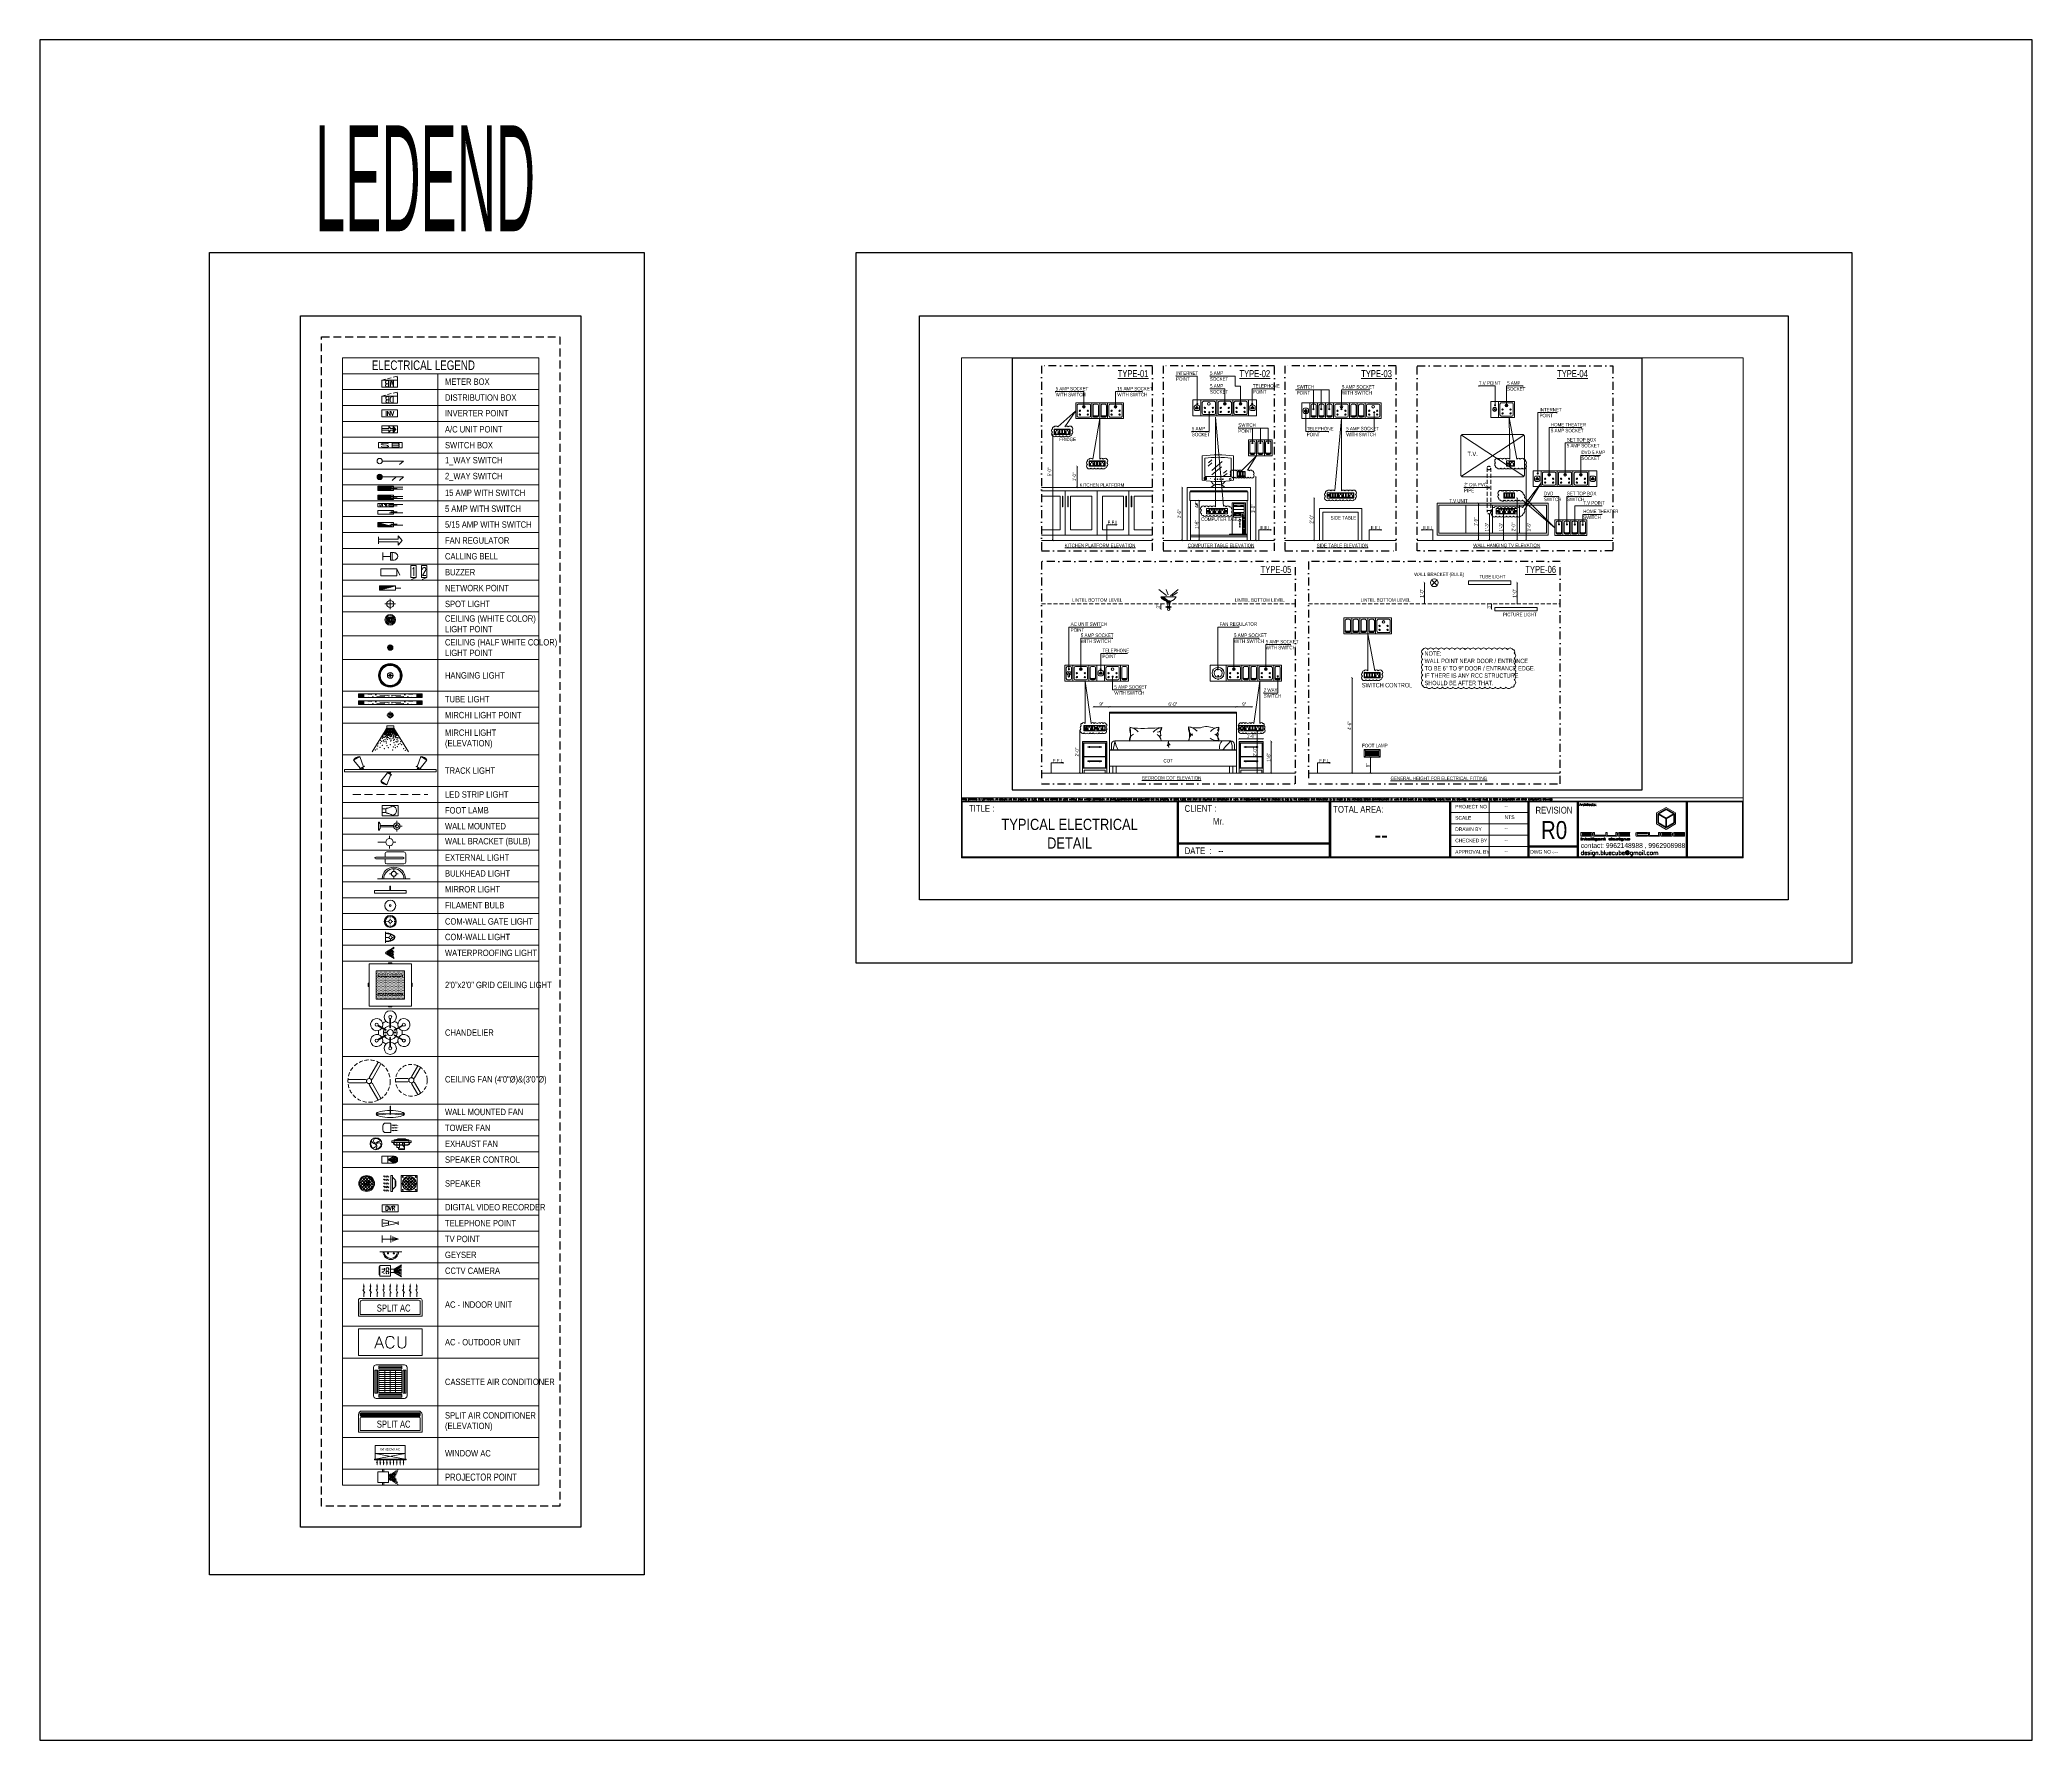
# Model space of a CAD drawing. Header units: inches. Extents: x 3365147 to 3374664, y 1380917 to 1384908.
# Drawn here: x 3371277 to 3372406, y 1383944 to 1384908 of the extents above; entities that cross this region are included whole.
import ezdxf

# ---------------------------------------------------------------- set-up
doc = ezdxf.new("R2010")
doc.units = ezdxf.units.IN
doc.header["$LTSCALE"] = 18
doc.header["$MEASUREMENT"] = 0
doc.header["$PDSIZE"] = -1
for name, pattern in [('CONTINOUS', [0]), ('DASHDOT', [1, 0.5, -0.25, 0, -0.25]), ('DASHDOT2', [0.5, 0.25, -0.125, 0, -0.125]), ('Dashed', [0.75, 0.5, -0.25]), ('HIDDEN', [0.375, 0.25, -0.125]), ('HIDDEN2', [0.1875, 0.125, -0.0625])]:
    doc.linetypes.add(name, pattern=pattern)
for name, color, linetype, lineweight in [('ELECTRICAL-CEILING-POINTS HATCH_BC', 252, 'Continuous', 5), ('ELECTRICAL-CEILING-POINTS-00_BC', 230, 'Continuous', 20), ('ELECTRICAL-CEILING-POINTS-01_BC', 146, 'Continuous', 9), ('ELECTRICAL-CEILING-POINTS-02_BC', 231, 'Continuous', 5), ('ELECTRICAL-DIM_BC', 20, 'Continuous', 9), ('ELECTRICAL-LEGEND BORDER_BC', 21, 'Continuous', 13), ('ELECTRICAL-LEGEND TEXT_BC', 7, 'Continuous', 20), ('ELECTRICAL-ROOF BEAM LINE_BC', 1, 'HIDDEN', 15), ('ELECTRICAL-UPS-WALL-POINTS-00_BC', 2, 'Continuous', 20), ('ELECTRICAL-UPS-WALL-POINTS-01_BC', 136, 'Continuous', 9), ('ELECTRICAL-WALL-AC LAYOUT_BC', 90, 'Continuous', 0), ('ELECTRICAL-WALL-POINTS HATCH_BC', 252, 'Continuous', 5), ('ELECTRICAL-WALL-POINTS-00_BC', 20, 'Continuous', 20), ('ELECTRICAL-WALL-POINTS-01_BC', 136, 'Continuous', 9), ('ELECTRICAL-WALL-POINTS-02_BC', 21, 'Continuous', 5), ('ELECTRICAL-WALL-TEXT-01__BC', 4, 'Continuous', 9), ('ELECTRICAL-WALL-TEXT-01_ARROW_BC', 8, 'Continuous', 13), ('FLOOR FINISHED LEVEL_BC', 1, 'Continuous', 20), ('FURNITURES-00_BC', 200, 'CONTINOUS', 13), ('INTERIOR-CCTV-00_BC', 60, 'Continuous', 20), ('INTERIOR-CCTV-01_BC', 62, 'Continuous', 9), ('INTERIOR-CCTV-02_BC', 61, 'Continuous', 5), ('LINTEL-00_BC', 41, 'HIDDEN2', 13), ('PART PLAN_BC', 2, 'DASHDOT2', 25), ('REVISION CLOUD-00_BC', 4, 'CONTINOUS', 18), ('SHEET-BORDER INNER_BC', 131, 'Continuous', 9), ('SHEET-BORDER OUTER_BC', 181, 'Continuous', 20), ('SHEET-LOGO _BC', 251, 'Continuous', 13), ('SHEET-TEXT EDITING-00_BC', 7, 'Continuous', 9), ('SHEET-TEXT EDITING-01_BC', 2, 'Continuous', 9), ('SHEET-TEXT EDITING-02_BC', 7, 'Continuous', 9), ('SHEET-TEXT HEADING_BC', 1, 'Continuous', 9), ('SHEET-TEXT THIN_BC', 131, 'Continuous', 5), ('TITLE TEXT-01_BC', 1, 'Continuous', 20), ('TITLE TEXT-03_BC', 4, 'Continuous', 15), ('WALL-00_BC', 7, 'Continuous', 30)]:
    doc.layers.add(name, color=color, linetype=linetype, lineweight=lineweight)
doc.styles.add('BC-TEXT_GENERAL', font='swisscl.ttf')
doc.styles.add('BC_JOINERY', font='swisscl.ttf')
doc.styles.add('DIM_BC', font='swisscl.ttf')
doc.styles.add('ROMANS', font='romans.shx', dxfattribs={"width": 0.75})
doc.styles.get("Standard").update_dxf_attribs({"font": 'arial.ttf'})
doc.styles.add('Title block - 01', font='ARIALN.TTF')
doc.styles.add('Title block - 02', font='romans.shx')
doc.styles.add('WD Room text', font='swisscl.ttf')
doc.linetypes.add('BLUE_CUBE', pattern='A,0.1,0,[" BLUE CUBE",Standard,S=0.025,R=0,X=0,Y=-0.01],-0.22', length=0.32)
doc.dimstyles.new('DIM_BC', dxfattribs={"dimtxt": 4, "dimasz": 2, "dimexe": 4.5, "dimexo": 0, "dimgap": 1, "dimtad": 1, "dimdec": 4, "dimzin": 3, "dimdsep": 46, "dimlunit": 4, "dimtxsty": 'DIM_BC', "dimblk": 'ARCHTICK', "dimcen": 0.0625, "dimdle": 0.25, "dimse1": 1, "dimse2": 1, "dimclrd": 7, "dimclre": 4, "dimclrt": 256, "dimadec": 0, "dimazin": 0, "dimtfac": 0.5, "dimtdec": 4, "dimtix": 1, "dimtofl": 0, "dimtmove": 2, "dimatfit": 2, "dimfxl": 0, "dimfrac": 1, "dimtolj": 1, "dimtzin": 1, "dimlwd": -1, "dimarcsym": 0})
doc.dimstyles.new("Working 10'", dxfattribs={"dimscale": 0.8, "dimtxt": 10, "dimasz": 4.5, "dimexe": 2.5, "dimexo": 3, "dimgap": 1.25, "dimtad": 1, "dimdec": 3, "dimzin": 3, "dimdsep": 46, "dimlunit": 4, "dimtxsty": 'WD Room text', "dimblk": 'ARCHTICK', "dimcen": 0, "dimclrd": 256, "dimclre": 1, "dimadec": 0, "dimazin": 0, "dimtfac": 0.6, "dimtdec": 3, "dimtix": 1, "dimtmove": 2, "dimatfit": 3, "dimfxl": 0, "dimfrac": 1, "dimtolj": 1, "dimtzin": 3, "dimlwd": -1, "dimlwe": -1, "dimarcsym": 0})
pattern_1 = [(90, (0.75, -9e-16), (-0.03125, 0), [])]
pattern_2 = [(90, (-3.75, 0), (-0.03125, 0), [])]
pattern_3 = [(90, (0.75, 0), (-0.03125, 0), [])]
pattern_4 = [(90, (-2.25, 0), (-0.03125, 0), [])]
pattern_5 = [(90, (-0.75, 0), (-0.03125, 0), [])]
pattern_6 = [(90, (3.75, 0), (-0.03125, 0), [])]
pattern_7 = [(90, (2.25, 0), (-0.03125, 0), [])]
pattern_8 = [(225, (-69112.906983, 5496.040052), (0.026516504294, -0.026516504294), [])]
pattern_9 = [(315, (889.16595, -2740.59752), (0.265165043, 0.265165043), []), (45, (889.16595, -2740.59752), (-0.265165043, 0.265165043), [])]

# ---------------------------------------------------------------- blocks, each defined once
blk = doc.blocks.new('Bed 01 Elevation_1')
for p, q in [((-33.5, 34.6), (38.5, 34.6)), ((-33.5, 0), (-33.5, 34.6)), ((38.5, 34.1), (-33.5, 34.1)), ((38.5, 34.6), (38.5, 0)), ((-48.8, 18), (-48.8, 0.1)), ((-35, 18), (-48.8, 18)), ((-35, 17.3), (-48.8, 17.3)), ((-48.2, 2.8), (-48.2, 17.3)), ((-35.8, 17.1), (-48, 17.1)), ((-48, 9.4), (-48, 17.1)), ((-45, 15.1), (-44.6, 15.1)), ((-45, 15), (-44.6, 15)), ((-45, 15), (-44.6, 15)), ((-45, 14.7), (-45, 15)), ((-45, 14.8), (-44.6, 14.8)), ((-45, 14.7), (-44.6, 14.7)), ((-45, 14.6), (-44.6, 14.6)), ((-40.6, 14.9), (-44.6, 14.9)), ((-40.7, 14.8), (-44.6, 14.8)), ((-40.7, 14.8), (-44.6, 14.8)), ((-38.7, 15.1), (-39.1, 15.1)), ((-38.7, 15), (-39.1, 15)), ((-38.7, 15), (-39.1, 15)), ((-38.7, 14.8), (-39.1, 14.8)), ((-38.7, 14.7), (-39.1, 14.7)), ((-38.7, 14.6), (-39.1, 14.6)), ((-38.7, 14.7), (-38.7, 15)), ((-35.8, 9.4), (-35.8, 17.1)), ((-35.6, 2.8), (-35.6, 17.3)), ((-35, 18), (-35, 0)), ((-33.5, 13.2), (38.5, 13.2)), ((-33.5, 13), (38.5, 13)), ((40, 18), (53.7, 18)), ((40, 18), (40, 0)), ((40, 17.3), (53.7, 17.3)), ((40.6, 2.8), (40.6, 17.3)), ((40.8, 17.1), (53, 17.1)), ((40.8, 9.4), (40.8, 17.1)), ((43.7, 15.1), (44, 15.1)), ((43.7, 15), (44, 15)), ((43.7, 15), (44, 15)), ((43.7, 14.7), (43.7, 15)), ((43.7, 14.8), (44, 14.8)), ((43.7, 14.7), (44, 14.7)), ((43.7, 14.6), (44, 14.6)), ((45.6, 14.9), (49.6, 14.9)), ((45.6, 14.8), (49.6, 14.8)), ((45.6, 14.8), (49.6, 14.8)), ((50, 15.1), (49.6, 15.1)), ((50, 15), (49.6, 15)), ((50, 15), (49.6, 15)), ((50, 14.8), (49.6, 14.8)), ((50, 14.7), (49.6, 14.7)), ((50, 14.6), (49.6, 14.6)), ((50, 14.7), (50, 15)), ((53, 9.4), (53, 17.1)), ((53.2, 2.8), (53.2, 17.3)), ((53.7, 18), (53.7, 0.1)), ((-48.8, 2.8), (-35, 2.8)), ((-47.8, 0.1), (-48.8, 0.1)), ((-48, 9.4), (-35.8, 9.4)), ((-48, 9.2), (-35.8, 9.2)), ((-48, 3), (-48, 9.2)), ((-48, 3), (-35.8, 3)), ((-47.8, 1.8), (-36, 1.8)), ((-47.8, 0.1), (-47.8, 1.8)), ((-45, 7.1), (-44.6, 7.1)), ((-45, 7), (-44.6, 7)), ((-45, 7), (-44.6, 7)), ((-45, 6.7), (-45, 7)), ((-45, 6.8), (-44.6, 6.8)), ((-45, 6.7), (-44.6, 6.7)), ((-45, 6.6), (-44.6, 6.6)), ((-40.6, 6.9), (-44.6, 6.9)), ((-40.7, 6.8), (-44.6, 6.8)), ((-40.7, 6.8), (-44.6, 6.8)), ((-38.7, 7.1), (-39.1, 7.1)), ((-38.7, 7), (-39.1, 7)), ((-38.7, 7), (-39.1, 7)), ((-38.7, 6.8), (-39.1, 6.8)), ((-38.7, 6.7), (-39.1, 6.7)), ((-38.7, 6.6), (-39.1, 6.6)), ((-38.7, 6.7), (-38.7, 7)), ((-36, 0), (-36, 1.8)), ((-35, 0), (-36, 0)), ((-35.8, 3), (-35.8, 9.2)), ((-33.5, 3.9), (38.5, 3.9)), ((-29.6, 0), (-33.5, 0)), ((-31.6, 0), (-31.6, 3.9)), ((-29.6, 0), (-29.6, 3.9)), ((34.5, 0), (34.5, 3.9)), ((38.5, 0), (34.5, 0)), ((36.5, 0), (36.5, 3.9)), ((53.7, 2.8), (40, 2.8)), ((40.9, 0), (40, 0)), ((53, 9.4), (40.8, 9.4)), ((53, 9.2), (40.8, 9.2)), ((40.8, 3), (40.8, 9.2)), ((53, 3), (40.8, 3)), ((52.8, 1.8), (40.9, 1.8)), ((40.9, 0), (40.9, 1.8)), ((43.7, 7.1), (44, 7.1)), ((43.7, 7), (44, 7)), ((43.7, 7), (44, 7)), ((43.7, 6.7), (43.7, 7)), ((43.7, 6.8), (44, 6.8)), ((43.7, 6.7), (44, 6.7)), ((43.7, 6.6), (44, 6.6)), ((45.6, 6.9), (49.6, 6.9)), ((45.6, 6.8), (49.6, 6.8)), ((45.6, 6.8), (49.6, 6.8)), ((50, 7.1), (49.6, 7.1)), ((50, 7), (49.6, 7)), ((50, 7), (49.6, 7)), ((50, 6.8), (49.6, 6.8)), ((50, 6.7), (49.6, 6.7)), ((50, 6.6), (49.6, 6.6)), ((50, 6.7), (50, 7)), ((52.8, 0.1), (52.8, 1.8)), ((52.8, 0.1), (53.7, 0.1)), ((53, 3), (53, 9.2))]:
    blk.add_line(p, q)
for points in [[(-45, 14.7), (-45.8, 14.7), (-45.8, 15), (-45, 15)], [(-44.6, 15), (-38.5, 15), (-39.1, 15)], [(-39.1, 14.7), (-44.6, 14.7)], [(-38.7, 15), (-37.9, 15), (-37.9, 14.7), (-38.7, 14.7)], [(43.7, 15), (42.9, 15), (42.9, 14.7), (43.7, 14.7)], [(49.6, 15), (43.5, 15), (44, 15)], [(44, 14.7), (49.6, 14.7)], [(50, 14.7), (50.7, 14.7), (50.7, 15), (50, 15)], [(-45, 6.7), (-45.8, 6.7), (-45.8, 7), (-45, 7)], [(-44.6, 7), (-38.5, 7), (-39.1, 7)], [(-39.1, 6.7), (-44.6, 6.7)], [(-38.7, 7), (-37.9, 7), (-37.9, 6.7), (-38.7, 6.7)], [(43.7, 7), (42.9, 7), (42.9, 6.7), (43.7, 6.7)], [(49.6, 7), (43.5, 7), (44, 7)], [(44, 6.7), (49.6, 6.7)], [(50, 6.7), (50.7, 6.7), (50.7, 7), (50, 7)]]:
    blk.add_lwpolyline(points)
for points in [[(-45, 15), (-45, 15.1), (-44.6, 15.1), (-44.6, 14.7), (-44.6, 14.5), (-45, 14.5)], [(-38.7, 15), (-38.7, 15.1), (-39.1, 15.1), (-39.1, 14.7), (-39.1, 14.5), (-38.7, 14.5)], [(43.7, 15), (43.7, 15.1), (44, 15.1), (44, 14.7), (44, 14.5), (43.7, 14.5)], [(50, 15), (50, 15.1), (49.6, 15.1), (49.6, 14.7), (49.6, 14.5), (50, 14.5)], [(-45, 7), (-45, 7.1), (-44.6, 7.1), (-44.6, 6.7), (-44.6, 6.5), (-45, 6.5)], [(-38.7, 7), (-38.7, 7.1), (-39.1, 7.1), (-39.1, 6.7), (-39.1, 6.5), (-38.7, 6.5)], [(43.7, 7), (43.7, 7.1), (44, 7.1), (44, 6.7), (44, 6.5), (43.7, 6.5)], [(50, 7), (50, 7.1), (49.6, 7.1), (49.6, 6.7), (49.6, 6.5), (50, 6.5)]]:
    blk.add_lwpolyline(points, close=True)
blk.add_lwpolyline([(-32.4, 13), (-32.4, 16.3, -0.414214), (-30.4, 18.3), (35.3, 18.3, -0.414214), (37.3, 16.3), (37.3, 13)], format="xyb")
for centre, radius, start, end in [((-12.4, 24.9), 9.47, 172.9375, 195.4037), ((-18.7, 33.8), 8.36, 247.5179, 264.267), ((-22.6, 19.3), 6.78, 37.7672, 83.9015), ((-71.8, 20.6), 50.3, 2.0679, 6.2733), ((-14.2, 121.2), 95.8, 266.8134, 276.1602), ((-3.1, 18.4), 7.5, 95.6237, 139.4452), ((-6.6, 25.9), 2.73, 274.3185, 359.5967), ((0.8, 23.2), 5.41, 150.7333, 198.7321), ((10.9, 19.4), 6.94, 40.4189, 85.9871), ((16.5, 50), 24.3, 257.7438, 273.6284), ((1.2, 22.8), 10.7, 353.4947, 19.1867), ((16.8, 25.7), 5.51, 174.11, 233.4289), ((21.6, 15.4), 11, 68.2026, 108.9817), ((29, 19.2), 6.94, 94.0129, 139.5811), ((26.3, 30), 4.43, 261.5958, 298.9092), ((23, 25.5), 5.51, 320.9404, 333.7371), ((23, 25.5), 5.51, 333.7371, 5.89), ((29.2, 22.8), 1.3, 165.3506, 223.2684), ((42.5, 22), 14.7, 163.6046, 172.3273), ((-40.5, 14.8), 0.208, 92.3864, 210.779), ((83.1, -8.3), 116.5, 166.7942, 169.465), ((-20.2, 19.1), 10.2, 184.6309, 217.0546), ((-33.4, 22), 11.9, 341.885, 2.2029), ((-18.5, 18.7), 3.67, 113.2665, 186.3699), ((-14.7, -31.8), 50.6, 97.8585, 98.4763), ((-22.7, 25.2), 6.94, 274.0129, 278.3417), ((-8.9, 17.9), 4.71, 5.0326, 58.2187), ((0.4, 21), 5.2, 175.2233, 196.23), ((-4.5, 21.6), 0.271, 206.5338, 341.7451), ((-4.5, 18.1), 4.52, 324.6856, 2.0089), ((5.9, 16.6), 6.11, 165.5268, 198.5425), ((3.1, 18), 3.1, 178.0433, 224.5085), ((17.5, 17.6), 6.19, 129.8444, 173.0163), ((0.7, 21.2), 11.2, 345.2012, 3.2523), ((12, 21.7), 0.213, 219.8519, 121.7936), ((27.4, 24.5), 5.95, 230.7974, 280.0969), ((24.8, 18.7), 3.71, 353.6356, 66.3006), ((21.7, -23.5), 42.3, 80.7251, 83.5186), ((28, 21.8), 0.198, 219.3726, 21.8687), ((35.1, 21.2), 7.23, 176.0023, 203.4185), ((34.2, 14.4), 5.43, 133.2932, 186.572), ((79.9, -25.2), 62.3, 135.6786, 142.1634), ((25.8, 14.5), 10.3, 351.7989, 21.9273), ((45.4, 14.8), 0.208, 329.221, 87.6136), ((-40.5, 6.8), 0.208, 92.3864, 210.779), ((45.4, 6.8), 0.208, 329.221, 87.6136)]:
    blk.add_arc(centre, radius, start, end)
blk = doc.blocks.new('2X5ams tele point ACmcp DSP R1')
at = {"layer": 'ELECTRICAL-WALL-POINTS HATCH_BC'}
h = blk.add_hatch(dxfattribs=at)
h.set_pattern_fill('ANSI31', color=252, scale=0.25, angle=45, style=0)
h.set_pattern_definition(pattern_1)
edge = h.paths.add_edge_path()
edge.add_arc((0.50527, 0.82304), 0.32308, 217.8044864, 269.0654112)
edge.add_line((0.5, 0.5), (1, 0.5))
edge.add_arc((0.99473, 0.82304), 0.32308, 270.9345888, 322.1955136)
edge.add_line((1.25, 0.625), (1.25, 0.5))
edge.add_arc((1, 0.5), 0.25, 270, 360, ccw=False)
edge.add_line((1, 0.25), (0.5, 0.25))
edge.add_arc((0.5, 0.5), 0.25, 180, 270, ccw=False)
edge.add_line((0.25, 0.5), (0.25, 0.625))
h = blk.add_hatch(dxfattribs=at)
h.set_pattern_fill('ANSI31', color=252, scale=0.5, angle=270, style=0)
h.set_pattern_definition([(315, (0.75, 0), (0.0441942, 0.0441942), [])])
h.paths.add_polyline_path([(2.4375, 1.625), (2.4375, 1.53125), (2.5, 1.53125), (2.5, 1.3125), (2, 1.3125), (2, 1.53125), (2.0625, 1.53125), (2.0625, 1.625), (2.1875, 1.625), (2.1875, 1.75), (2.3125, 1.75), (2.3125, 1.625)])
h = blk.add_hatch(dxfattribs=at)
h.set_pattern_fill('ANSI31', color=252, scale=0.25, angle=45, style=0)
h.set_pattern_definition([(90, (6.75, -9e-16), (-0.03125, 0), [])])
edge = h.paths.add_edge_path()
edge.add_arc((6.50527, 0.82304), 0.32308, 217.8044864, 269.0654112)
edge.add_line((6.5, 0.5), (7, 0.5))
edge.add_arc((6.99473, 0.82304), 0.32308, 270.9345888, 322.1955136)
edge.add_line((7.25, 0.625), (7.25, 0.5))
edge.add_arc((7, 0.5), 0.25, 270, 360, ccw=False)
edge.add_line((7, 0.25), (6.5, 0.25))
edge.add_arc((6.5, 0.5), 0.25, 180, 270, ccw=False)
edge.add_line((6.25, 0.5), (6.25, 0.625))
for p, q in [((-4.5, 3), (7.5, 3)), ((-4.5, 0), (-4.5, 3)), ((-4.5, 0), (7.5, 0)), ((-3, 0), (-3, 3)), ((0, 0), (0, 3)), ((1.5, 0), (1.5, 3)), ((3, 0), (3, 3)), ((6, 0), (6, 3)), ((6, 0), (6, 3)), ((7.5, 0), (7.5, 3))]:
    blk.add_line(p, q)
for points in [[(-4.25, 2.5, -0.414213562), (-4, 2.75), (-3.5, 2.75, -0.414213562), (-3.25, 2.5), (-3.25, 0.5, -0.414213562), (-3.5, 0.25), (-4, 0.25, -0.414213562), (-4.25, 0.5)], [(-3.875, 0.875, 1), (-3.625, 0.875), (-3.625, 1.5, 1), (-3.875, 1.5)], [(-2.75, 2.5, -0.414213562), (-2.5, 2.75), (-0.5, 2.75, -0.414213562), (-0.25, 2.5), (-0.25, 0.5, -0.414213562), (-0.5, 0.25), (-2.5, 0.25, -0.414213562), (-2.75, 0.5)], [(0.25, 2.5, -0.414213562), (0.5, 2.75), (1, 2.75, -0.414213562), (1.25, 2.5), (1.25, 0.625, -0.227473999), (1, 0.5), (0.5, 0.5, -0.227473999), (0.25, 0.625)], [(1.75, 1.75, -0.414213562), (2, 2), (2.5, 2, -0.414213562), (2.75, 1.75), (2.75, 1.25, -0.414213562), (2.5, 1), (2, 1, -0.414213562), (1.75, 1.25)], [(3.25, 2.5, -0.414213562), (3.5, 2.75), (5.5, 2.75, -0.414213562), (5.75, 2.5), (5.75, 0.5, -0.414213562), (5.5, 0.25), (3.5, 0.25, -0.414213562), (3.25, 0.5)], [(6.25, 2.5, -0.414213562), (6.5, 2.75), (7, 2.75, -0.414213562), (7.25, 2.5), (7.25, 0.625, -0.227473999), (7, 0.5), (6.5, 0.5, -0.227473999), (6.25, 0.625)]]:
    blk.add_lwpolyline(points, format="xyb", close=True)
for points in [[(0.25, 0.625), (0.25, 0.5, 0.414213562), (0.5, 0.25), (1, 0.25, 0.414213562), (1.25, 0.5), (1.25, 0.625)], [(6.25, 0.625), (6.25, 0.5, 0.414213562), (6.5, 0.25), (7, 0.25, 0.414213562), (7.25, 0.5), (7.25, 0.625)]]:
    blk.add_lwpolyline(points, format="xyb")
blk.add_lwpolyline([(2.4375, 1.625), (2.4375, 1.53125), (2.5, 1.53125), (2.5, 1.3125), (2, 1.3125), (2, 1.53125), (2.0625, 1.53125), (2.0625, 1.625), (2.1875, 1.625), (2.1875, 1.75), (2.3125, 1.75), (2.3125, 1.625), (2.4375, 1.625)])
blk.add_arc((-3.75, 1.5), 0.375, 289.4712206, 250.5287794)
at = {"layer": 'ELECTRICAL-WALL-POINTS-01_BC'}
for centre, radius in [((-2.25, 1.5), 0.125), ((-2.25, 0.75), 0.125), ((-1.49816, 2.24816), 0.25), ((-0.75, 1.5), 0.125), ((-0.75, 0.75), 0.125), ((3.75, 1.5), 0.125), ((3.75, 0.75), 0.125), ((4.50184, 2.24816), 0.25), ((5.25, 1.5), 0.125), ((5.25, 0.75), 0.125)]:
    blk.add_circle(centre, radius, dxfattribs=at)
blk = doc.blocks.new('2x5AMS 2WAY AC MCP_BC')
at = {"layer": 'ELECTRICAL-WALL-POINTS HATCH_BC'}
h = blk.add_hatch(dxfattribs=at)
h.set_pattern_fill('ANSI31', color=256, scale=0.25, angle=45, style=0)
h.set_pattern_definition(pattern_1)
edge = h.paths.add_edge_path()
edge.add_arc((0.51, 0.82), 0.323, 217.8045, 269.0654)
edge.add_line((0.5, 0.5), (1, 0.5))
edge.add_arc((0.99, 0.82), 0.323, 270.9346, 322.1955)
edge.add_line((1.25, 0.62), (1.25, 0.5))
edge.add_arc((1, 0.5), 0.25, 270, 360, ccw=False)
edge.add_line((1, 0.25), (0.5, 0.25))
edge.add_arc((0.5, 0.5), 0.25, 180, 270, ccw=False)
edge.add_line((0.25, 0.5), (0.25, 0.62))
h = blk.add_hatch(dxfattribs=at)
h.set_pattern_fill('ANSI31', color=256, scale=0.25, angle=45, style=0)
h.set_pattern_definition([(90, (2.25, -9e-16), (-0.03125, 0), [])])
edge = h.paths.add_edge_path()
edge.add_arc((2.01, 0.82), 0.323, 217.8045, 269.0654)
edge.add_line((2, 0.5), (2.5, 0.5))
edge.add_arc((2.49, 0.82), 0.323, 270.9346, 322.1955)
edge.add_line((2.75, 0.62), (2.75, 0.5))
edge.add_arc((2.5, 0.5), 0.25, 270, 360, ccw=False)
edge.add_line((2.5, 0.25), (2, 0.25))
edge.add_arc((2, 0.5), 0.25, 180, 270, ccw=False)
edge.add_line((1.75, 0.5), (1.75, 0.62))
h = blk.add_hatch(dxfattribs=at)
h.set_pattern_fill('ANSI31', color=256, scale=0.25, angle=45, style=0)
h.set_pattern_definition([(90, (6.75, -2e-15), (-0.03125, 0), [])])
edge = h.paths.add_edge_path()
edge.add_arc((6.51, 0.82), 0.323, 217.8045, 269.0654)
edge.add_line((6.5, 0.5), (7, 0.5))
edge.add_arc((6.99, 0.82), 0.323, 270.9346, 322.1955)
edge.add_line((7.25, 0.62), (7.25, 0.5))
edge.add_arc((7, 0.5), 0.25, 270, 360, ccw=False)
edge.add_line((7, 0.25), (6.5, 0.25))
edge.add_arc((6.5, 0.5), 0.25, 180, 270, ccw=False)
edge.add_line((6.25, 0.5), (6.25, 0.62))
for p, q in [((-6, 3), (7.5, 3)), ((-6, 0), (-6, 3)), ((-4.56, 1), (-4.56, 0.75)), ((-4.44, 1), (-4.44, 0.75)), ((-3, 0), (-3, 3)), ((0, 0), (0, 3)), ((1.5, 0), (1.5, 3)), ((3, 0), (3, 3)), ((6, 0), (6, 3)), ((6, 0), (6, 3)), ((7.5, 0), (7.5, 3)), ((-6, 0), (7.5, 0))]:
    blk.add_line(p, q)
for points in [[(-2.75, 2.5, -0.414214), (-2.5, 2.75), (-0.5, 2.75, -0.414214), (-0.25, 2.5), (-0.25, 0.5, -0.414214), (-0.5, 0.25), (-2.5, 0.25, -0.414214), (-2.75, 0.5)], [(0.25, 2.5, -0.414214), (0.5, 2.75), (1, 2.75, -0.414214), (1.25, 2.5), (1.25, 0.62, -0.227474), (1, 0.5), (0.5, 0.5, -0.227474), (0.25, 0.62)], [(1.75, 2.5, -0.414214), (2, 2.75), (2.5, 2.75, -0.414214), (2.75, 2.5), (2.75, 0.62, -0.227474), (2.5, 0.5), (2, 0.5, -0.227474), (1.75, 0.62)], [(3.25, 2.5, -0.414214), (3.5, 2.75), (5.5, 2.75, -0.414214), (5.75, 2.5), (5.75, 0.5, -0.414214), (5.5, 0.25), (3.5, 0.25, -0.414214), (3.25, 0.5)], [(6.25, 2.5, -0.414214), (6.5, 2.75), (7, 2.75, -0.414214), (7.25, 2.5), (7.25, 0.62, -0.227474), (7, 0.5), (6.5, 0.5, -0.227474), (6.25, 0.62)]]:
    blk.add_lwpolyline(points, format="xyb", close=True)
for points in [[(0.25, 0.62), (0.25, 0.5, 0.414214), (0.5, 0.25), (1, 0.25, 0.414214), (1.25, 0.5), (1.25, 0.62)], [(1.75, 0.62), (1.75, 0.5, 0.414214), (2, 0.25), (2.5, 0.25, 0.414214), (2.75, 0.5), (2.75, 0.62)], [(6.25, 0.62), (6.25, 0.5, 0.414214), (6.5, 0.25), (7, 0.25, 0.414214), (7.25, 0.5), (7.25, 0.62)]]:
    blk.add_lwpolyline(points, format="xyb")
for centre, radius, start, end in [((-4.5, 1.5), 0.75, 274.7802, 265.2198), ((-4.5, 1), 0.0625, 0, 180)]:
    blk.add_arc(centre, radius, start, end)
at = {"layer": 'ELECTRICAL-WALL-POINTS-01_BC'}
for centre, radius in [((-4.5, 0.38), 0.0625), ((-2.25, 1.5), 0.125), ((-2.25, 0.75), 0.125), ((-1.5, 2.25), 0.25), ((-0.75, 1.5), 0.125), ((-0.75, 0.75), 0.125), ((3.75, 1.5), 0.125), ((3.75, 0.75), 0.125), ((4.5, 2.25), 0.25), ((5.25, 1.5), 0.125), ((5.25, 0.75), 0.125)]:
    blk.add_circle(centre, radius, dxfattribs=at)
blk.add_arc((-4.5, 1.5), 1.12, 273.1835, 266.8165, dxfattribs=at)
at = {"layer": 'ELECTRICAL-WALL-POINTS-02_BC'}
for p, q in [((-5.53, 2.09), (-5.42, 2.03)), ((-5.53, 0.91), (-5.42, 0.97)), ((-4.5, 2.69), (-4.5, 2.56)), ((-3.47, 2.09), (-3.58, 2.03)), ((-3.47, 0.91), (-3.58, 0.97))]:
    blk.add_line(p, q, dxfattribs=at)
for centre in [(-5.47, 2.06), (-5.47, 0.94), (-4.5, 2.62), (-3.53, 2.06), (-3.53, 0.94)]:
    blk.add_circle(centre, 0.0625, dxfattribs=at)
blk = doc.blocks.new('ARCHTICK')
at = {"color": 0, "const_width": 0.15}
blk.add_lwpolyline([(-0.5, -0.5), (0.5, 0.5)], dxfattribs=at)
blk = doc.blocks.new('*D1162')
at = {"layer": 'Defpoints', "color": 0, "transparency": 16777216}
for p in [(3371866.1, 1384516.5), (3371870.7, 1384516.5), (3371873.7, 1384492.5)]:
    blk.add_point(p, dxfattribs=at)
at = {"layer": 'ELECTRICAL-DIM_BC', "color": 7, "transparency": 16777216}
blk.add_line((3371866.1, 1384492.4), (3371866.1, 1384516.6), dxfattribs=at)
for p, rotation in [((3371866.1, 1384516.5), 90), ((3371866.1, 1384492.5), 270)]:
    blk.add_blockref('ARCHTICK', p, dxfattribs=dict(at, rotation=rotation))
at = {"layer": 'ELECTRICAL-DIM_BC', "transparency": 16777216, "insert": (3371864.5, 1384504.5), "char_height": 2, "attachment_point": 5, "rotation": 90, "style": 'DIM_BC'}
blk.add_mtext('\\A1;2\'-0"', dxfattribs=at)
blk = doc.blocks.new('_ArchTick')
at = {"color": 0, "linetype": 'ByBlock', "const_width": 0.15}
blk.add_lwpolyline([(-0.5, -0.5), (0.5, 0.5)], dxfattribs=at)
blk = doc.blocks.new('EW-HEAD BOARD LIGHT_BC')
for p, q in [((148, 234), (-147, 234)), ((-51, 45), (48, 45)), ((-51, 36), (-51, 45)), ((48, 36), (-51, 36)), ((-48, 147), (-48, 157)), ((48, 156), (-48, 156)), ((-41, 147), (-48, 147)), ((-41, 137), (-41, 147)), ((41, 146), (-41, 146)), ((-29, 137), (-41, 137)), ((-30, 52), (29, 52)), ((-30, 45), (-30, 52)), ((29, 45), (-30, 45)), ((-30, 36), (29, 36)), ((-30, 29), (-30, 36)), ((29, 29), (-30, 29)), ((-29, 129), (-29, 137)), ((29, 136), (-29, 136)), ((29, 129), (-29, 129)), ((-16, 129), (16, 129)), ((-16, 52), (-16, 129)), ((16, 52), (-16, 52)), ((-16, 29), (16, 29)), ((-16, 19), (-16, 29)), ((16, 19), (-16, 19)), ((16, 129), (16, 52)), ((16, 29), (16, 19)), ((39, 137), (29, 137)), ((29, 137), (29, 129)), ((29, 52), (29, 45)), ((29, 36), (29, 29)), ((48, 147), (39, 147)), ((39, 147), (39, 137)), ((48, 157), (48, 147)), ((48, 45), (48, 36))]:
    blk.add_line(p, q)
for centre, radius, start, end in [((-14, 304), 150, 207.8354, 259.7415), ((0, 0), 23.6, 128.2501, 51.7499), ((8, 312), 160, 284.3882, 330.9432)]:
    blk.add_arc(centre, radius, start, end)
at = {"layer": 'ELECTRICAL-WALL-POINTS-01_BC'}
for p, q in [((-40, 262), (-185, 376)), ((-8, 273), (-44, 376)), ((39, 255), (186, 380)), ((72, 255), (173, 318))]:
    blk.add_line(p, q, dxfattribs=at)
at = {"layer": 'ELECTRICAL-WALL-POINTS-02_BC'}
for centre, end in [((-2, 304), 256.5918), ((6, 304), 259.7415), ((18, 304), 259.7415), ((27, 304), 259.7415), ((38, 304), 259.7415), ((49, 304), 259.7415)]:
    blk.add_arc(centre, 150, 207.8354, end, dxfattribs=at)
blk = doc.blocks.new('*D1163')
at = {"layer": 'Defpoints', "color": 0, "transparency": 16777216}
for p in [(3371962.1, 1384516.5), (3371966.7, 1384516.5), (3371959.1, 1384492.5)]:
    blk.add_point(p, dxfattribs=at)
at = {"layer": 'ELECTRICAL-DIM_BC', "color": 7, "transparency": 16777216}
blk.add_line((3371966.7, 1384492.4), (3371966.7, 1384516.6), dxfattribs=at)
for p, rotation in [((3371966.7, 1384516.5), 90), ((3371966.7, 1384492.5), 270)]:
    blk.add_blockref('ARCHTICK', p, dxfattribs=dict(at, rotation=rotation))
at = {"layer": 'ELECTRICAL-DIM_BC', "transparency": 16777216, "insert": (3371965.2, 1384504.5), "char_height": 2, "attachment_point": 5, "rotation": 90, "style": 'DIM_BC'}
blk.add_mtext('\\A1;2\'-0"', dxfattribs=at)
blk = doc.blocks.new('*D1164')
at = {"layer": 'Defpoints', "color": 0, "transparency": 16777216}
for p in [(3371912, 1384585.5), (3371916.4, 1384588.5), (3371916.4, 1384585.5)]:
    blk.add_point(p, dxfattribs=at)
at = {"layer": 'ELECTRICAL-DIM_BC', "color": 7, "transparency": 16777216}
blk.add_line((3371912, 1384588.6), (3371912, 1384585.4), dxfattribs=at)
for p, rotation in [((3371912, 1384588.5), 90), ((3371912, 1384585.5), 270)]:
    blk.add_blockref('ARCHTICK', p, dxfattribs=dict(at, rotation=rotation))
at = {"layer": 'ELECTRICAL-DIM_BC', "transparency": 16777216, "insert": (3371910.5, 1384587), "char_height": 2, "attachment_point": 5, "rotation": 90, "style": 'DIM_BC'}
blk.add_mtext('\\A1;3"', dxfattribs=at)
blk = doc.blocks.new('*D1165')
at = {"layer": 'Defpoints', "color": 0, "transparency": 16777216}
for p in [(3372112.5, 1384666.5), (3372119.1, 1384666.5), (3372111.5, 1384624.5)]:
    blk.add_point(p, dxfattribs=at)
at = {"layer": 'ELECTRICAL-DIM_BC', "color": 7, "transparency": 16777216}
blk.add_line((3372119.1, 1384624.4), (3372119.1, 1384666.6), dxfattribs=at)
for p, rotation in [((3372119.1, 1384666.5), 90), ((3372119.1, 1384624.5), 270)]:
    blk.add_blockref('ARCHTICK', p, dxfattribs=dict(at, rotation=rotation))
at = {"layer": 'ELECTRICAL-DIM_BC', "transparency": 16777216, "insert": (3372120.7, 1384632), "char_height": 2, "attachment_point": 5, "rotation": 90, "style": 'DIM_BC'}
blk.add_mtext('\\A1;3\'-6"', dxfattribs=at)
blk = doc.blocks.new('*D1166')
at = {"layer": 'Defpoints', "color": 0, "transparency": 16777216}
for p in [(3372020.4, 1384546.5), (3372031.8, 1384546.5), (3372031.8, 1384492.5)]:
    blk.add_point(p, dxfattribs=at)
at = {"layer": 'ELECTRICAL-DIM_BC', "color": 7, "transparency": 16777216}
blk.add_line((3372020.4, 1384492.4), (3372020.4, 1384546.6), dxfattribs=at)
for p, rotation in [((3372020.4, 1384546.5), 90), ((3372020.4, 1384492.5), 270)]:
    blk.add_blockref('ARCHTICK', p, dxfattribs=dict(at, rotation=rotation))
at = {"layer": 'ELECTRICAL-DIM_BC', "transparency": 16777216, "insert": (3372018.9, 1384519.5), "char_height": 2, "attachment_point": 5, "rotation": 90, "style": 'DIM_BC'}
blk.add_mtext('\\A1;4\'-6"', dxfattribs=at)
blk = doc.blocks.new('SWITCH BOX_BC')
at = {"layer": 'ELECTRICAL-WALL-POINTS HATCH_BC'}
h = blk.add_hatch(dxfattribs=at)
h.set_pattern_fill('ANSI31', color=256, scale=0.25, angle=45, style=0)
h.set_pattern_definition(pattern_2)
edge = h.paths.add_edge_path()
edge.add_arc((-3.995, 0.823), 0.323, 217.80449, 269.06541)
edge.add_line((-4, 0.5), (-3.5, 0.5))
edge.add_arc((-3.505, 0.823), 0.323, 270.93459, 322.19551)
edge.add_line((-3.25, 0.625), (-3.25, 0.5))
edge.add_arc((-3.5, 0.5), 0.25, 270, 360, ccw=False)
edge.add_line((-3.5, 0.25), (-4, 0.25))
edge.add_arc((-4, 0.5), 0.25, 180, 270, ccw=False)
edge.add_line((-4.25, 0.5), (-4.25, 0.625))
h = blk.add_hatch(dxfattribs=at)
h.set_pattern_fill('ANSI31', color=256, scale=0.25, angle=45, style=0)
h.set_pattern_definition(pattern_4)
edge = h.paths.add_edge_path()
edge.add_arc((-2.495, 0.823), 0.323, 217.80449, 269.06541)
edge.add_line((-2.5, 0.5), (-2, 0.5))
edge.add_arc((-2.005, 0.823), 0.323, 270.93459, 322.19551)
edge.add_line((-1.75, 0.625), (-1.75, 0.5))
edge.add_arc((-2, 0.5), 0.25, 270, 360, ccw=False)
edge.add_line((-2, 0.25), (-2.5, 0.25))
edge.add_arc((-2.5, 0.5), 0.25, 180, 270, ccw=False)
edge.add_line((-2.75, 0.5), (-2.75, 0.625))
h = blk.add_hatch(dxfattribs=at)
h.set_pattern_fill('ANSI31', color=256, scale=0.25, angle=45, style=0)
h.set_pattern_definition(pattern_5)
edge = h.paths.add_edge_path()
edge.add_arc((-0.995, 0.823), 0.323, 217.80449, 269.06541)
edge.add_line((-1, 0.5), (-0.5, 0.5))
edge.add_arc((-0.505, 0.823), 0.323, 270.93459, 322.19551)
edge.add_line((-0.25, 0.625), (-0.25, 0.5))
edge.add_arc((-0.5, 0.5), 0.25, 270, 360, ccw=False)
edge.add_line((-0.5, 0.25), (-1, 0.25))
edge.add_arc((-1, 0.5), 0.25, 180, 270, ccw=False)
edge.add_line((-1.25, 0.5), (-1.25, 0.625))
h = blk.add_hatch(dxfattribs=at)
h.set_pattern_fill('ANSI31', color=256, scale=0.25, angle=45, style=0)
h.set_pattern_definition(pattern_3)
edge = h.paths.add_edge_path()
edge.add_arc((0.505, 0.823), 0.323, 217.80449, 269.06541)
edge.add_line((0.5, 0.5), (1, 0.5))
edge.add_arc((0.995, 0.823), 0.323, 270.93459, 322.19551)
edge.add_line((1.25, 0.625), (1.25, 0.5))
edge.add_arc((1, 0.5), 0.25, 270, 360, ccw=False)
edge.add_line((1, 0.25), (0.5, 0.25))
edge.add_arc((0.5, 0.5), 0.25, 180, 270, ccw=False)
edge.add_line((0.25, 0.5), (0.25, 0.625))
for p, q in [((-4.5, 3), (4.5, 3)), ((-4.5, 0), (-4.5, 3)), ((-4.5, 0), (4.5, 0)), ((-3, 0), (-3, 3)), ((-1.5, 0), (-1.5, 3)), ((0, 0), (0, 3)), ((1.5, 0), (1.5, 3)), ((4.5, 0), (4.5, 3))]:
    blk.add_line(p, q)
for points in [[(-4.25, 2.5, -0.4142136), (-4, 2.75), (-3.5, 2.75, -0.4142136), (-3.25, 2.5), (-3.25, 0.625, -0.227474), (-3.5, 0.5), (-4, 0.5, -0.227474), (-4.25, 0.625)], [(-2.75, 2.5, -0.4142136), (-2.5, 2.75), (-2, 2.75, -0.4142136), (-1.75, 2.5), (-1.75, 0.625, -0.227474), (-2, 0.5), (-2.5, 0.5, -0.227474), (-2.75, 0.625)], [(-1.25, 2.5, -0.4142136), (-1, 2.75), (-0.5, 2.75, -0.4142136), (-0.25, 2.5), (-0.25, 0.625, -0.227474), (-0.5, 0.5), (-1, 0.5, -0.227474), (-1.25, 0.625)], [(0.25, 2.5, -0.4142136), (0.5, 2.75), (1, 2.75, -0.4142136), (1.25, 2.5), (1.25, 0.625, -0.227474), (1, 0.5), (0.5, 0.5, -0.227474), (0.25, 0.625)], [(1.75, 2.5, -0.4142136), (2, 2.75), (4, 2.75, -0.4142136), (4.25, 2.5), (4.25, 0.5, -0.4142136), (4, 0.25), (2, 0.25, -0.4142136), (1.75, 0.5)]]:
    blk.add_lwpolyline(points, format="xyb", close=True)
for points in [[(-4.25, 0.625), (-4.25, 0.5, 0.4142136), (-4, 0.25), (-3.5, 0.25, 0.4142136), (-3.25, 0.5), (-3.25, 0.625)], [(-2.75, 0.625), (-2.75, 0.5, 0.4142136), (-2.5, 0.25), (-2, 0.25, 0.4142136), (-1.75, 0.5), (-1.75, 0.625)], [(-1.25, 0.625), (-1.25, 0.5, 0.4142136), (-1, 0.25), (-0.5, 0.25, 0.4142136), (-0.25, 0.5), (-0.25, 0.625)], [(0.25, 0.625), (0.25, 0.5, 0.4142136), (0.5, 0.25), (1, 0.25, 0.4142136), (1.25, 0.5), (1.25, 0.625)]]:
    blk.add_lwpolyline(points, format="xyb")
at = {"layer": 'ELECTRICAL-WALL-POINTS-01_BC'}
for centre, radius in [((2.25, 1.5), 0.125), ((2.25, 0.75), 0.125), ((3.002, 2.248), 0.25), ((3.75, 1.5), 0.125), ((3.75, 0.75), 0.125)]:
    blk.add_circle(centre, radius, dxfattribs=at)
blk = doc.blocks.new('*D1167')
at = {"layer": 'Defpoints', "color": 0, "transparency": 16777216}
for p in [(3372036.3, 1384501.5), (3372030.9, 1384492.5), (3372036.3, 1384492.5)]:
    blk.add_point(p, dxfattribs=at)
at = {"layer": 'ELECTRICAL-DIM_BC', "color": 7, "transparency": 16777216}
blk.add_line((3372030.9, 1384501.6), (3372030.9, 1384492.4), dxfattribs=at)
for p, rotation in [((3372030.9, 1384501.5), 90), ((3372030.9, 1384492.5), 270)]:
    blk.add_blockref('ARCHTICK', p, dxfattribs=dict(at, rotation=rotation))
at = {"layer": 'ELECTRICAL-DIM_BC', "transparency": 16777216, "insert": (3372029.3, 1384497), "char_height": 2, "attachment_point": 5, "rotation": 90, "style": 'DIM_BC'}
blk.add_mtext('\\A1;9"', dxfattribs=at)
blk = doc.blocks.new('*D1168')
at = {"layer": 'Defpoints', "color": 0, "transparency": 16777216}
for p in [(3372067, 1384600.5), (3372061.4, 1384588.5), (3372067, 1384588.5)]:
    blk.add_point(p, dxfattribs=at)
at = {"layer": 'ELECTRICAL-DIM_BC', "color": 7, "transparency": 16777216}
blk.add_line((3372061.4, 1384600.6), (3372061.4, 1384588.4), dxfattribs=at)
for p, rotation in [((3372061.4, 1384600.5), 90), ((3372061.4, 1384588.5), 270)]:
    blk.add_blockref('ARCHTICK', p, dxfattribs=dict(at, rotation=rotation))
at = {"layer": 'ELECTRICAL-DIM_BC', "transparency": 16777216, "insert": (3372059.9, 1384594.5), "char_height": 2, "attachment_point": 5, "rotation": 90, "style": 'DIM_BC'}
blk.add_mtext('\\A1;1\'-0"', dxfattribs=at)
blk = doc.blocks.new('*D1169')
at = {"layer": 'Defpoints', "color": 0, "transparency": 16777216}
for p in [(3372110.4, 1384600.5), (3372110.4, 1384588.5), (3372114, 1384588.5)]:
    blk.add_point(p, dxfattribs=at)
at = {"layer": 'ELECTRICAL-DIM_BC', "color": 7, "transparency": 16777216}
blk.add_line((3372114, 1384600.6), (3372114, 1384588.4), dxfattribs=at)
for p, rotation in [((3372114, 1384600.5), 90), ((3372114, 1384588.5), 270)]:
    blk.add_blockref('ARCHTICK', p, dxfattribs=dict(at, rotation=rotation))
at = {"layer": 'ELECTRICAL-DIM_BC', "transparency": 16777216, "insert": (3372112.5, 1384594.5), "char_height": 2, "attachment_point": 5, "rotation": 90, "style": 'DIM_BC'}
blk.add_mtext('\\A1;1\'-0"', dxfattribs=at)
blk = doc.blocks.new('KITCHEN 6-MODEL_BC')
at = {"layer": 'ELECTRICAL-WALL-POINTS HATCH_BC'}
h = blk.add_hatch(dxfattribs=at)
h.set_pattern_fill('ANSI31', color=256, scale=0.25, angle=45, style=0)
h.set_pattern_definition(pattern_5)
edge = h.paths.add_edge_path()
edge.add_arc((-0.99, 0.82), 0.323, 217.8045, 269.0654)
edge.add_line((-1, 0.5), (-0.5, 0.5))
edge.add_arc((-0.51, 0.82), 0.323, 270.9346, 322.1955)
edge.add_line((-0.25, 0.62), (-0.25, 0.5))
edge.add_arc((-0.5, 0.5), 0.25, 270, 360, ccw=False)
edge.add_line((-0.5, 0.25), (-1, 0.25))
edge.add_arc((-1, 0.5), 0.25, 180, 270, ccw=False)
edge.add_line((-1.25, 0.5), (-1.25, 0.62))
h = blk.add_hatch(dxfattribs=at)
h.set_pattern_fill('ANSI31', color=256, scale=0.25, angle=45, style=0)
h.set_pattern_definition(pattern_3)
edge = h.paths.add_edge_path()
edge.add_arc((0.51, 0.82), 0.323, 217.8045, 269.0654)
edge.add_line((0.5, 0.5), (1, 0.5))
edge.add_arc((0.99, 0.82), 0.323, 270.9346, 322.1955)
edge.add_line((1.25, 0.62), (1.25, 0.5))
edge.add_arc((1, 0.5), 0.25, 270, 360, ccw=False)
edge.add_line((1, 0.25), (0.5, 0.25))
edge.add_arc((0.5, 0.5), 0.25, 180, 270, ccw=False)
edge.add_line((0.25, 0.5), (0.25, 0.62))
for p, q in [((-4.5, 3), (4.5, 3)), ((-4.5, 0), (-4.5, 3)), ((-4.5, 0), (4.5, 0)), ((-1.5, 0), (-1.5, 3)), ((0, 0), (0, 3)), ((1.5, 0), (1.5, 3)), ((4.5, 0), (4.5, 3))]:
    blk.add_line(p, q)
for points in [[(-4.25, 2.5, -0.414214), (-4, 2.75), (-2, 2.75, -0.414214), (-1.75, 2.5), (-1.75, 0.5, -0.414214), (-2, 0.25), (-4, 0.25, -0.414214), (-4.25, 0.5)], [(-1.25, 2.5, -0.414214), (-1, 2.75), (-0.5, 2.75, -0.414214), (-0.25, 2.5), (-0.25, 0.62, -0.227474), (-0.5, 0.5), (-1, 0.5, -0.227474), (-1.25, 0.62)], [(0.25, 2.5, -0.414214), (0.5, 2.75), (1, 2.75, -0.414214), (1.25, 2.5), (1.25, 0.62, -0.227474), (1, 0.5), (0.5, 0.5, -0.227474), (0.25, 0.62)], [(1.75, 2.5, -0.414214), (2, 2.75), (4, 2.75, -0.414214), (4.25, 2.5), (4.25, 0.5, -0.414214), (4, 0.25), (2, 0.25, -0.414214), (1.75, 0.5)]]:
    blk.add_lwpolyline(points, format="xyb", close=True)
for points in [[(-1.25, 0.62), (-1.25, 0.5, 0.414214), (-1, 0.25), (-0.5, 0.25, 0.414214), (-0.25, 0.5), (-0.25, 0.62)], [(0.25, 0.62), (0.25, 0.5, 0.414214), (0.5, 0.25), (1, 0.25, 0.414214), (1.25, 0.5), (1.25, 0.62)]]:
    blk.add_lwpolyline(points, format="xyb")
at = {"layer": 'ELECTRICAL-WALL-POINTS-01_BC'}
for centre, radius in [((-3.75, 1.5), 0.125), ((-3.75, 0.75), 0.125), ((-3, 2.25), 0.25), ((-2.25, 1.5), 0.125), ((-2.25, 0.75), 0.125), ((2.25, 1.5), 0.125), ((2.25, 0.75), 0.125), ((3, 2.25), 0.25), ((3.75, 1.5), 0.125), ((3.75, 0.75), 0.125)]:
    blk.add_circle(centre, radius, dxfattribs=at)
blk = doc.blocks.new('*D1170')
at = {"layer": 'Defpoints', "color": 0, "transparency": 16777216}
for p in [(3371864.5, 1384666.5), (3371875.9, 1384666.5), (3371875.9, 1384654.5)]:
    blk.add_point(p, dxfattribs=at)
at = {"layer": 'ELECTRICAL-DIM_BC', "color": 7, "transparency": 16777216}
blk.add_line((3371864.5, 1384654.4), (3371864.5, 1384666.6), dxfattribs=at)
for p, rotation in [((3371864.5, 1384666.5), 90), ((3371864.5, 1384654.5), 270)]:
    blk.add_blockref('ARCHTICK', p, dxfattribs=dict(at, rotation=rotation))
at = {"layer": 'ELECTRICAL-DIM_BC', "transparency": 16777216, "insert": (3371863, 1384660.5), "char_height": 2, "attachment_point": 5, "rotation": 90, "style": 'DIM_BC'}
blk.add_mtext('\\A1;1\'-0"', dxfattribs=at)
blk = doc.blocks.new('A$C043814E3')
for p, q in [((195, 450, 61), (0, 450, 61)), ((0, 450, 61), (0, 0, 61)), ((173, 440, 61), (22, 440, 61)), ((22, 440, 61), (22, 398, 61)), ((173, 417, 61), (22, 417, 61)), ((173, 398, 61), (22, 398, 61)), ((22, 398, 61), (22, 310, 61)), ((173, 354, 61), (22, 354, 61)), ((173, 310, 61), (22, 310, 61)), ((132, 298, 61), (22, 298, 61)), ((22, 298, 61), (22, 243, 61)), ((32, 288, 61), (32, 288, 61)), ((32, 288, 61), (32, 288, 61)), ((32, 288, 61), (57, 288, 61)), ((32, 278, 61), (32, 288, 61)), ((57, 291, 61), (57, 289, 61)), ((57, 291, 61), (97, 291, 61)), ((57, 289, 61), (57, 288, 61)), ((97, 291, 61), (97, 289, 61)), ((97, 289, 61), (97, 288, 61)), ((97, 288, 61), (123, 288, 61)), ((123, 288, 61), (123, 278, 61)), ((132, 298, 61), (132, 243, 61)), ((195, 291, 61), (149, 291, 61)), ((149, 291, 61), (149, 0, 61)), ((173, 420, 61), (173, 440, 61)), ((173, 398, 61), (173, 420, 61)), ((173, 398, 61), (173, 310, 61)), ((195, 0, 61), (195, 450, 61)), ((22, 270, 61), (132, 270, 61)), ((132, 243, 61), (22, 243, 61)), ((57, 278, 61), (32, 278, 61)), ((57, 278, 61), (57, 275, 61)), ((97, 275, 61), (57, 275, 61)), ((123, 278, 61), (97, 278, 61)), ((97, 278, 61), (97, 275, 61)), ((149, 239, 61), (195, 239, 61)), ((149, 234, 61), (195, 234, 61)), ((149, 219, 61), (195, 219, 61)), ((149, 214, 61), (195, 214, 61)), ((149, 199, 61), (195, 199, 61)), ((149, 194, 61), (195, 194, 61)), ((149, 179, 61), (195, 179, 61)), ((149, 174, 61), (195, 174, 61)), ((149, 159, 61), (195, 159, 61)), ((149, 154, 61), (195, 154, 61)), ((149, 139, 61), (195, 139, 61)), ((149, 134, 61), (195, 134, 61)), ((149, 119, 61), (195, 119, 61)), ((149, 114, 61), (195, 114, 61)), ((149, 99, 61), (195, 99, 61)), ((149, 94, 61), (195, 94, 61)), ((149, 79, 61), (195, 79, 61)), ((149, 74, 61), (195, 74, 61)), ((149, 59, 61), (195, 59, 61)), ((149, 54, 61), (195, 54, 61)), ((149, 39, 61), (195, 39, 61)), ((149, 34, 61), (195, 34, 61)), ((149, 19, 61), (195, 19, 61)), ((149, 14, 61), (195, 14, 61)), ((0, 0, 61), (195, 0, 61))]:
    blk.add_line(p, q)
at = {"elevation": 61}
for points in [[(49, 407), (59, 407), (59, 404), (49, 404)], [(61, 407), (71, 407), (71, 404), (61, 404)], [(134, 407), (144, 407), (144, 404), (134, 404)], [(146, 407), (157, 407), (157, 404), (146, 404)], [(44, 276), (47, 276), (47, 274), (44, 274)], [(109, 276), (121, 276), (121, 273), (109, 273)], [(158, 276), (187, 276), (187, 251), (158, 251)]]:
    blk.add_lwpolyline(points, close=True, dxfattribs=at)
for centre, radius in [((35, 406, 61), 1.81), ((127, 406, 61), 1.09), ((111, 196, 61), 13.2), ((111, 159, 61), 5.29), ((111, 133, 61), 5.29), ((111, 107, 61), 5.29)]:
    blk.add_circle(centre, radius)
blk = doc.blocks.new('A$C18A11F3D')
at = {"linetype": 'ByBlock', "lineweight": -2}
for p, q in [((-225, 104), (-225, 454)), ((-190, 159), (-190, 419)), ((-89, 356), (-143, 308)), ((-89, 396), (-134, 356)), ((50, 297), (-89, 181)), ((61, 373), (-86, 243)), ((190, 419), (190, 159)), ((225, 454), (225, 104)), ((-199, 116), (-199, 143)), ((-199, 143), (-167, 143)), ((-167, 116), (-199, 116)), ((-191, 130), (-191, 143)), ((190, 159), (-190, 159)), ((-176, 129), (-176, 116)), ((-167, 143), (-167, 116)), ((-100, 0), (100, 0)), ((129, 243), (78, 203)), ((135, 201), (81, 164))]:
    blk.add_line(p, q, dxfattribs=at)
for centre, radius in [((-184, 129), 7.87), ((-45, 118), 4.4), ((-7, 118), 4.4), ((30, 118), 4.4), ((70, 118), 4.4), ((175, 119), 13.9)]:
    blk.add_circle(centre, radius, dxfattribs=at)
for centre, radius, start, end in [((0, -1226), 1695, 82.3719, 97.6281), ((0, -777), 1211, 80.972, 99.028), ((0, 1359), 1276, 259.8408, 280.1592), ((0, -96), 139, 43.949, 136.051), ((-30, 111), 72, 197.9485, 269.0392), ((23, 121), 82.2, 274.2428, 335.7345)]:
    blk.add_arc(centre, radius, start, end, dxfattribs=at)
blk.add_text('Legend', height=12.8, dxfattribs=at).set_placement((-160, 121))
blk = doc.blocks.new('*D1171')
at = {"layer": 'Defpoints', "color": 0, "transparency": 16777216}
for p in [(3371998.9, 1384648.5), (3372006.4, 1384648.5), (3372009, 1384624.5)]:
    blk.add_point(p, dxfattribs=at)
at = {"layer": 'ELECTRICAL-DIM_BC', "color": 7, "transparency": 16777216}
blk.add_line((3371998.9, 1384624.4), (3371998.9, 1384648.6), dxfattribs=at)
for p, rotation in [((3371998.9, 1384648.5), 90), ((3371998.9, 1384624.5), 270)]:
    blk.add_blockref('ARCHTICK', p, dxfattribs=dict(at, rotation=rotation))
at = {"layer": 'ELECTRICAL-DIM_BC', "transparency": 16777216, "insert": (3371997.4, 1384636.5), "char_height": 2, "attachment_point": 5, "rotation": 90, "style": 'DIM_BC'}
blk.add_mtext('\\A1;2\'-0"', dxfattribs=at)
blk = doc.blocks.new('TABLE ELERICAL POINT_BC')
at = {"layer": 'ELECTRICAL-WALL-POINTS HATCH_BC'}
h = blk.add_hatch(dxfattribs=at)
h.set_pattern_fill('ANSI31', color=256, scale=0.5, angle=270, style=0)
h.set_pattern_definition([(315, (-8.25, 0), (0.0441942, 0.0441942), [])])
h.paths.add_polyline_path([(-6.5625, 1.625), (-6.5625, 1.53125), (-6.5, 1.53125), (-6.5, 1.3125), (-7, 1.3125), (-7, 1.53125), (-6.9375, 1.53125), (-6.9375, 1.625), (-6.8125, 1.625), (-6.8125, 1.75), (-6.6875, 1.75), (-6.6875, 1.625)])
h = blk.add_hatch(dxfattribs=at)
h.set_pattern_fill('ANSI31', color=256, scale=0.25, angle=45, style=0)
h.set_pattern_definition([(90, (-5.25, 0), (-0.03125, 0), [])])
edge = h.paths.add_edge_path()
edge.add_arc((-5.49473, 0.82304), 0.32308, 217.8044864, 269.0654112)
edge.add_line((-5.5, 0.5), (-5, 0.5))
edge.add_arc((-5.00527, 0.82304), 0.32308, 270.9345888, 322.1955136)
edge.add_line((-4.75, 0.625), (-4.75, 0.5))
edge.add_arc((-5, 0.5), 0.25, 270, 360, ccw=False)
edge.add_line((-5, 0.25), (-5.5, 0.25))
edge.add_arc((-5.5, 0.5), 0.25, 180, 270, ccw=False)
edge.add_line((-5.75, 0.5), (-5.75, 0.625))
h = blk.add_hatch(dxfattribs=at)
h.set_pattern_fill('ANSI31', color=256, scale=0.25, angle=45, style=0)
h.set_pattern_definition(pattern_2)
edge = h.paths.add_edge_path()
edge.add_arc((-3.99473, 0.82304), 0.32308, 217.8044864, 269.0654112)
edge.add_line((-4, 0.5), (-3.5, 0.5))
edge.add_arc((-3.50527, 0.82304), 0.32308, 270.9345888, 322.1955136)
edge.add_line((-3.25, 0.625), (-3.25, 0.5))
edge.add_arc((-3.5, 0.5), 0.25, 270, 360, ccw=False)
edge.add_line((-3.5, 0.25), (-4, 0.25))
edge.add_arc((-4, 0.5), 0.25, 180, 270, ccw=False)
edge.add_line((-4.25, 0.5), (-4.25, 0.625))
h = blk.add_hatch(dxfattribs=at)
h.set_pattern_fill('ANSI31', color=256, scale=0.25, angle=45, style=0)
h.set_pattern_definition(pattern_4)
edge = h.paths.add_edge_path()
edge.add_arc((-2.49473, 0.82304), 0.32308, 217.8044864, 269.0654112)
edge.add_line((-2.5, 0.5), (-2, 0.5))
edge.add_arc((-2.00527, 0.82304), 0.32308, 270.9345888, 322.1955136)
edge.add_line((-1.75, 0.625), (-1.75, 0.5))
edge.add_arc((-2, 0.5), 0.25, 270, 360, ccw=False)
edge.add_line((-2, 0.25), (-2.5, 0.25))
edge.add_arc((-2.5, 0.5), 0.25, 180, 270, ccw=False)
edge.add_line((-2.75, 0.5), (-2.75, 0.625))
h = blk.add_hatch(dxfattribs=at)
h.set_pattern_fill('ANSI31', color=256, scale=0.25, angle=45, style=0)
h.set_pattern_definition(pattern_7)
edge = h.paths.add_edge_path()
edge.add_arc((2.00527, 0.82304), 0.32308, 217.8044864, 269.0654112)
edge.add_line((2, 0.5), (2.5, 0.5))
edge.add_arc((2.49473, 0.82304), 0.32308, 270.9345888, 322.1955136)
edge.add_line((2.75, 0.625), (2.75, 0.5))
edge.add_arc((2.5, 0.5), 0.25, 270, 360, ccw=False)
edge.add_line((2.5, 0.25), (2, 0.25))
edge.add_arc((2, 0.5), 0.25, 180, 270, ccw=False)
edge.add_line((1.75, 0.5), (1.75, 0.625))
h = blk.add_hatch(dxfattribs=at)
h.set_pattern_fill('ANSI31', color=256, scale=0.25, angle=45, style=0)
h.set_pattern_definition(pattern_6)
edge = h.paths.add_edge_path()
edge.add_arc((3.50527, 0.82304), 0.32308, 217.8044864, 269.0654112)
edge.add_line((3.5, 0.5), (4, 0.5))
edge.add_arc((3.99473, 0.82304), 0.32308, 270.9345888, 322.1955136)
edge.add_line((4.25, 0.625), (4.25, 0.5))
edge.add_arc((4, 0.5), 0.25, 270, 360, ccw=False)
edge.add_line((4, 0.25), (3.5, 0.25))
edge.add_arc((3.5, 0.5), 0.25, 180, 270, ccw=False)
edge.add_line((3.25, 0.5), (3.25, 0.625))
for p, q in [((-7.5, 0), (-7.5, 3)), ((-7.5, 3), (7.5, 3)), ((-7.5, 0), (7.5, 0)), ((-6, 0), (-6, 3)), ((-4.5, 0), (-4.5, 3)), ((-3, 0), (-3, 3)), ((-1.5, 0), (-1.5, 3)), ((1.5, 0), (1.5, 3)), ((3, 0), (3, 3)), ((4.5, 0), (4.5, 3)), ((7.5, 0), (7.5, 3))]:
    blk.add_line(p, q)
for points in [[(-7.25, 1.75, -0.414213562), (-7, 2), (-6.5, 2, -0.414213562), (-6.25, 1.75), (-6.25, 1.25, -0.414213562), (-6.5, 1), (-7, 1, -0.414213562), (-7.25, 1.25)], [(-5.75, 2.5, -0.414213562), (-5.5, 2.75), (-5, 2.75, -0.414213562), (-4.75, 2.5), (-4.75, 0.625, -0.227473999), (-5, 0.5), (-5.5, 0.5, -0.227473999), (-5.75, 0.625)], [(-4.25, 2.5, -0.414213562), (-4, 2.75), (-3.5, 2.75, -0.414213562), (-3.25, 2.5), (-3.25, 0.625, -0.227473999), (-3.5, 0.5), (-4, 0.5, -0.227473999), (-4.25, 0.625)], [(-2.75, 2.5, -0.414213562), (-2.5, 2.75), (-2, 2.75, -0.414213562), (-1.75, 2.5), (-1.75, 0.625, -0.227473999), (-2, 0.5), (-2.5, 0.5, -0.227473999), (-2.75, 0.625)], [(-1.25, 2.5, -0.414213562), (-1, 2.75), (1, 2.75, -0.414213562), (1.25, 2.5), (1.25, 0.5, -0.414213562), (1, 0.25), (-1, 0.25, -0.414213562), (-1.25, 0.5)], [(1.75, 2.5, -0.414213562), (2, 2.75), (2.5, 2.75, -0.414213562), (2.75, 2.5), (2.75, 0.625, -0.227473999), (2.5, 0.5), (2, 0.5, -0.227473999), (1.75, 0.625)], [(3.25, 2.5, -0.414213562), (3.5, 2.75), (4, 2.75, -0.414213562), (4.25, 2.5), (4.25, 0.625, -0.227473999), (4, 0.5), (3.5, 0.5, -0.227473999), (3.25, 0.625)], [(4.75, 2.5, -0.414213562), (5, 2.75), (7, 2.75, -0.414213562), (7.25, 2.5), (7.25, 0.5, -0.414213562), (7, 0.25), (5, 0.25, -0.414213562), (4.75, 0.5)]]:
    blk.add_lwpolyline(points, format="xyb", close=True)
blk.add_lwpolyline([(-6.5625, 1.625), (-6.5625, 1.53125), (-6.5, 1.53125), (-6.5, 1.3125), (-7, 1.3125), (-7, 1.53125), (-6.9375, 1.53125), (-6.9375, 1.625), (-6.8125, 1.625), (-6.8125, 1.75), (-6.6875, 1.75), (-6.6875, 1.625), (-6.5625, 1.625)])
for points in [[(-5.75, 0.625), (-5.75, 0.5, 0.414213562), (-5.5, 0.25), (-5, 0.25, 0.414213562), (-4.75, 0.5), (-4.75, 0.625)], [(-4.25, 0.625), (-4.25, 0.5, 0.414213562), (-4, 0.25), (-3.5, 0.25, 0.414213562), (-3.25, 0.5), (-3.25, 0.625)], [(-2.75, 0.625), (-2.75, 0.5, 0.414213562), (-2.5, 0.25), (-2, 0.25, 0.414213562), (-1.75, 0.5), (-1.75, 0.625)], [(1.75, 0.625), (1.75, 0.5, 0.414213562), (2, 0.25), (2.5, 0.25, 0.414213562), (2.75, 0.5), (2.75, 0.625)], [(3.25, 0.625), (3.25, 0.5, 0.414213562), (3.5, 0.25), (4, 0.25, 0.414213562), (4.25, 0.5), (4.25, 0.625)]]:
    blk.add_lwpolyline(points, format="xyb")
at = {"layer": 'ELECTRICAL-WALL-POINTS-01_BC'}
for centre, radius in [((-0.75, 1.5), 0.125), ((-0.75, 0.75), 0.125), ((0.00184, 2.24816), 0.25), ((0.75, 1.5), 0.125), ((0.75, 0.75), 0.125), ((5.25, 1.5), 0.125), ((5.25, 0.75), 0.125), ((6.00184, 2.24816), 0.25), ((6.75, 1.5), 0.125), ((6.75, 0.75), 0.125)]:
    blk.add_circle(centre, radius, dxfattribs=at)
blk = doc.blocks.new('5AMS & TV POINTS_BC')
at = {"layer": 'ELECTRICAL-WALL-POINTS HATCH_BC'}
h = blk.add_hatch(dxfattribs=at)
h.set_pattern_fill('ANSI31', color=256, scale=0.5, angle=270, style=0)
h.set_pattern_definition([(315, (-3.75, 0), (0.0441942, 0.0441942), [])])
h.paths.add_polyline_path([(-2.06, 1.62), (-2.06, 1.53), (-2, 1.53), (-2, 1.31), (-2.5, 1.31), (-2.5, 1.53), (-2.44, 1.53), (-2.44, 1.62), (-2.31, 1.62), (-2.31, 1.75), (-2.19, 1.75), (-2.19, 1.62)])
h = blk.add_hatch(dxfattribs=at)
h.set_pattern_fill('ANSI31', color=256, scale=0.5, angle=270, style=0)
h.set_pattern_definition([(315, (6.75, 0), (0.0441942, 0.0441942), [])])
h.paths.add_polyline_path([(8.44, 1.62), (8.44, 1.53), (8.5, 1.53), (8.5, 1.31), (8, 1.31), (8, 1.53), (8.06, 1.53), (8.06, 1.62), (8.19, 1.62), (8.19, 1.75), (8.31, 1.75), (8.31, 1.62)])
for p, q in [((-3, 3), (9, 3)), ((-3, 0), (-3, 3)), ((-3, 0), (9, 0)), ((-1.5, 0), (-1.5, 3)), ((1.5, 0), (1.5, 3)), ((4.5, 0), (4.5, 3)), ((7.5, 0), (7.5, 3)), ((9, 0), (9, 3))]:
    blk.add_line(p, q)
for points in [[(-2.75, 1.75, -0.414214), (-2.5, 2), (-2, 2, -0.414214), (-1.75, 1.75), (-1.75, 1.25, -0.414214), (-2, 1), (-2.5, 1, -0.414214), (-2.75, 1.25)], [(-1.25, 2.5, -0.414214), (-1, 2.75), (1, 2.75, -0.414214), (1.25, 2.5), (1.25, 0.5, -0.414214), (1, 0.25), (-1, 0.25, -0.414214), (-1.25, 0.5)], [(1.75, 2.5, -0.414214), (2, 2.75), (4, 2.75, -0.414214), (4.25, 2.5), (4.25, 0.5, -0.414214), (4, 0.25), (2, 0.25, -0.414214), (1.75, 0.5)], [(4.75, 2.5, -0.414214), (5, 2.75), (7, 2.75, -0.414214), (7.25, 2.5), (7.25, 0.5, -0.414214), (7, 0.25), (5, 0.25, -0.414214), (4.75, 0.5)], [(7.75, 1.75, -0.414214), (8, 2), (8.5, 2, -0.414214), (8.75, 1.75), (8.75, 1.25, -0.414214), (8.5, 1), (8, 1, -0.414214), (7.75, 1.25)]]:
    blk.add_lwpolyline(points, format="xyb", close=True)
for points in [[(-2.06, 1.62), (-2.06, 1.53), (-2, 1.53), (-2, 1.31), (-2.5, 1.31), (-2.5, 1.53), (-2.44, 1.53), (-2.44, 1.62), (-2.31, 1.62), (-2.31, 1.75), (-2.19, 1.75), (-2.19, 1.62), (-2.06, 1.62)], [(8.44, 1.62), (8.44, 1.53), (8.5, 1.53), (8.5, 1.31), (8, 1.31), (8, 1.53), (8.06, 1.53), (8.06, 1.62), (8.19, 1.62), (8.19, 1.75), (8.31, 1.75), (8.31, 1.62), (8.44, 1.62)]]:
    blk.add_lwpolyline(points)
at = {"layer": 'ELECTRICAL-WALL-POINTS-01_BC'}
for centre, radius in [((-0.75, 1.5), 0.125), ((-0.75, 0.75), 0.125), ((0, 2.25), 0.25), ((0.75, 1.5), 0.125), ((0.75, 0.75), 0.125), ((2.25, 1.5), 0.125), ((2.25, 0.75), 0.125), ((3, 2.25), 0.25), ((3.75, 1.5), 0.125), ((3.75, 0.75), 0.125), ((5.25, 1.5), 0.125), ((5.25, 0.75), 0.125), ((6, 2.25), 0.25), ((6.75, 1.5), 0.125), ((6.75, 0.75), 0.125)]:
    blk.add_circle(centre, radius, dxfattribs=at)
blk = doc.blocks.new('TV POINT_BC')
for p, q in [((1.5, 3), (6, 3)), ((1.5, 0), (1.5, 3)), ((3, 0), (3, 3)), ((6, 0), (6, 3)), ((1.5, 0), (6, 0))]:
    blk.add_line(p, q)
blk.add_lwpolyline([(3.25, 2.5, -0.414214), (3.5, 2.75), (5.5, 2.75, -0.414214), (5.75, 2.5), (5.75, 0.5, -0.414214), (5.5, 0.25), (3.5, 0.25, -0.414214), (3.25, 0.5)], format="xyb", close=True)
for radius in [0.375, 0.0625]:
    blk.add_circle((2.25, 1.5), radius)
at = {"layer": 'ELECTRICAL-WALL-POINTS-01_BC'}
for centre, radius in [((3.75, 1.5), 0.125), ((3.75, 0.75), 0.125), ((4.5, 2.25), 0.25), ((5.25, 1.5), 0.125), ((5.25, 0.75), 0.125)]:
    blk.add_circle(centre, radius, dxfattribs=at)
at = {"layer": 'ELECTRICAL-WALL-POINTS-02_BC'}
for radius in [0.312, 0.0312]:
    blk.add_circle((2.25, 1.5), radius, dxfattribs=at)
blk = doc.blocks.new('MASTER SWITCH POINT_BC')
at = {"layer": 'ELECTRICAL-WALL-POINTS HATCH_BC'}
h = blk.add_hatch(dxfattribs=at)
h.set_pattern_fill('ANSI31', color=256, scale=0.25, angle=45, style=0)
h.set_pattern_definition(pattern_3)
edge = h.paths.add_edge_path()
edge.add_arc((0.505, 0.823), 0.323, 217.80449, 269.06541)
edge.add_line((0.5, 0.5), (1, 0.5))
edge.add_arc((0.995, 0.823), 0.323, 270.93459, 322.19551)
edge.add_line((1.25, 0.625), (1.25, 0.5))
edge.add_arc((1, 0.5), 0.25, 270, 360, ccw=False)
edge.add_line((1, 0.25), (0.5, 0.25))
edge.add_arc((0.5, 0.5), 0.25, 180, 270, ccw=False)
edge.add_line((0.25, 0.5), (0.25, 0.625))
h = blk.add_hatch(dxfattribs=at)
h.set_pattern_fill('ANSI31', color=256, scale=0.25, angle=45, style=0)
h.set_pattern_definition(pattern_7)
edge = h.paths.add_edge_path()
edge.add_arc((2.005, 0.823), 0.323, 217.80449, 269.06541)
edge.add_line((2, 0.5), (2.5, 0.5))
edge.add_arc((2.495, 0.823), 0.323, 270.93459, 322.19551)
edge.add_line((2.75, 0.625), (2.75, 0.5))
edge.add_arc((2.5, 0.5), 0.25, 270, 360, ccw=False)
edge.add_line((2.5, 0.25), (2, 0.25))
edge.add_arc((2, 0.5), 0.25, 180, 270, ccw=False)
edge.add_line((1.75, 0.5), (1.75, 0.625))
h = blk.add_hatch(dxfattribs=at)
h.set_pattern_fill('ANSI31', color=256, scale=0.25, angle=45, style=0)
h.set_pattern_definition(pattern_6)
edge = h.paths.add_edge_path()
edge.add_arc((3.505, 0.823), 0.323, 217.80449, 269.06541)
edge.add_line((3.5, 0.5), (4, 0.5))
edge.add_arc((3.995, 0.823), 0.323, 270.93459, 322.19551)
edge.add_line((4.25, 0.625), (4.25, 0.5))
edge.add_arc((4, 0.5), 0.25, 270, 360, ccw=False)
edge.add_line((4, 0.25), (3.5, 0.25))
edge.add_arc((3.5, 0.5), 0.25, 180, 270, ccw=False)
edge.add_line((3.25, 0.5), (3.25, 0.625))
h = blk.add_hatch(dxfattribs=at)
h.set_pattern_fill('ANSI31', color=256, scale=0.25, angle=45, style=0)
h.set_pattern_definition([(90, (5.25, 0), (-0.03125, 0), [])])
edge = h.paths.add_edge_path()
edge.add_arc((5.005, 0.823), 0.323, 217.80449, 269.06541)
edge.add_line((5, 0.5), (5.5, 0.5))
edge.add_arc((5.495, 0.823), 0.323, 270.93459, 322.19551)
edge.add_line((5.75, 0.625), (5.75, 0.5))
edge.add_arc((5.5, 0.5), 0.25, 270, 360, ccw=False)
edge.add_line((5.5, 0.25), (5, 0.25))
edge.add_arc((5, 0.5), 0.25, 180, 270, ccw=False)
edge.add_line((4.75, 0.5), (4.75, 0.625))
for p, q in [((0, 3), (6, 3)), ((0, 0), (0, 3)), ((0, 0), (6, 0)), ((1.5, 0), (1.5, 3)), ((3, 0), (3, 3)), ((4.5, 0), (4.5, 3)), ((6, 0), (6, 3))]:
    blk.add_line(p, q)
for points in [[(0.25, 2.5, -0.4142136), (0.5, 2.75), (1, 2.75, -0.4142136), (1.25, 2.5), (1.25, 0.625, -0.227474), (1, 0.5), (0.5, 0.5, -0.227474), (0.25, 0.625)], [(1.75, 2.5, -0.4142136), (2, 2.75), (2.5, 2.75, -0.4142136), (2.75, 2.5), (2.75, 0.625, -0.227474), (2.5, 0.5), (2, 0.5, -0.227474), (1.75, 0.625)], [(3.25, 2.5, -0.4142136), (3.5, 2.75), (4, 2.75, -0.4142136), (4.25, 2.5), (4.25, 0.625, -0.227474), (4, 0.5), (3.5, 0.5, -0.227474), (3.25, 0.625)], [(4.75, 2.5, -0.4142136), (5, 2.75), (5.5, 2.75, -0.4142136), (5.75, 2.5), (5.75, 0.625, -0.227474), (5.5, 0.5), (5, 0.5, -0.227474), (4.75, 0.625)]]:
    blk.add_lwpolyline(points, format="xyb", close=True)
for points in [[(0.25, 0.625), (0.25, 0.5, 0.4142136), (0.5, 0.25), (1, 0.25, 0.4142136), (1.25, 0.5), (1.25, 0.625)], [(1.75, 0.625), (1.75, 0.5, 0.4142136), (2, 0.25), (2.5, 0.25, 0.4142136), (2.75, 0.5), (2.75, 0.625)], [(3.25, 0.625), (3.25, 0.5, 0.4142136), (3.5, 0.25), (4, 0.25, 0.4142136), (4.25, 0.5), (4.25, 0.625)], [(4.75, 0.625), (4.75, 0.5, 0.4142136), (5, 0.25), (5.5, 0.25, 0.4142136), (5.75, 0.5), (5.75, 0.625)]]:
    blk.add_lwpolyline(points, format="xyb")
blk = doc.blocks.new('*D1172')
at = {"layer": 'Defpoints', "color": 0, "transparency": 16777216}
for p in [(3371933.8, 1384642.5), (3371933.8, 1384642.5), (3371933.8, 1384624.5)]:
    blk.add_point(p, dxfattribs=at)
at = {"layer": 'ELECTRICAL-DIM_BC', "color": 7, "transparency": 16777216}
blk.add_line((3371933.8, 1384624.4), (3371933.8, 1384642.6), dxfattribs=at)
for p, rotation in [((3371933.8, 1384642.5), 90), ((3371933.8, 1384624.5), 270)]:
    blk.add_blockref('ARCHTICK', p, dxfattribs=dict(at, rotation=rotation))
at = {"layer": 'ELECTRICAL-DIM_BC', "transparency": 16777216, "insert": (3371932.3, 1384633.5), "char_height": 2, "attachment_point": 5, "rotation": 90, "style": 'DIM_BC'}
blk.add_mtext('\\A1;1\'-6"', dxfattribs=at)
blk = doc.blocks.new('*D1173')
at = {"layer": 'Defpoints', "color": 0, "transparency": 16777216}
for p in [(3371850.8, 1384684.5), (3371854.1, 1384684.5), (3371854.1, 1384624.5)]:
    blk.add_point(p, dxfattribs=at)
at = {"layer": 'ELECTRICAL-DIM_BC', "color": 7, "transparency": 16777216}
blk.add_line((3371850.8, 1384624.4), (3371850.8, 1384684.6), dxfattribs=at)
for p, rotation in [((3371850.8, 1384684.5), 90), ((3371850.8, 1384624.5), 270)]:
    blk.add_blockref('ARCHTICK', p, dxfattribs=dict(at, rotation=rotation))
at = {"layer": 'ELECTRICAL-DIM_BC', "transparency": 16777216, "insert": (3371848.9, 1384663.3), "char_height": 2, "attachment_point": 5, "rotation": 90, "style": 'DIM_BC'}
blk.add_mtext('\\A1;5\'-0" ', dxfattribs=at)
blk = doc.blocks.new('*D1174')
at = {"layer": 'Defpoints', "color": 0, "transparency": 16777216}
for p in [(3372105, 1384639.5), (3372105, 1384624.5), (3372106.3, 1384624.5)]:
    blk.add_point(p, dxfattribs=at)
at = {"layer": 'ELECTRICAL-DIM_BC', "color": 7, "transparency": 16777216}
blk.add_line((3372106.3, 1384639.6), (3372106.3, 1384624.4), dxfattribs=at)
for p, rotation in [((3372106.3, 1384639.5), 90), ((3372106.3, 1384624.5), 270)]:
    blk.add_blockref('ARCHTICK', p, dxfattribs=dict(at, rotation=rotation))
at = {"layer": 'ELECTRICAL-DIM_BC', "transparency": 16777216, "insert": (3372104.8, 1384632), "char_height": 2, "attachment_point": 5, "rotation": 90, "style": 'DIM_BC'}
blk.add_mtext('\\A1;1\'-3"', dxfattribs=at)
blk = doc.blocks.new('*D1175')
at = {"layer": 'Defpoints', "color": 0, "transparency": 16777216}
for p in [(3372098, 1384639.5), (3372098, 1384624.5), (3372098.3, 1384624.5)]:
    blk.add_point(p, dxfattribs=at)
at = {"layer": 'ELECTRICAL-DIM_BC', "color": 7, "transparency": 16777216}
blk.add_line((3372098.3, 1384639.6), (3372098.3, 1384624.4), dxfattribs=at)
for p, rotation in [((3372098.3, 1384639.5), 90), ((3372098.3, 1384624.5), 270)]:
    blk.add_blockref('ARCHTICK', p, dxfattribs=dict(at, rotation=rotation))
at = {"layer": 'ELECTRICAL-DIM_BC', "transparency": 16777216, "insert": (3372096.8, 1384632), "char_height": 2, "attachment_point": 5, "rotation": 90, "style": 'DIM_BC'}
blk.add_mtext('\\A1;1\'-3"', dxfattribs=at)
blk = doc.blocks.new('*D1176')
at = {"layer": 'Defpoints', "color": 0, "transparency": 16777216}
for p in [(3372112.5, 1384648.5), (3372112.5, 1384624.5), (3372114, 1384624.5)]:
    blk.add_point(p, dxfattribs=at)
at = {"layer": 'ELECTRICAL-DIM_BC', "color": 7, "transparency": 16777216}
blk.add_line((3372114, 1384648.6), (3372114, 1384624.4), dxfattribs=at)
for p, rotation in [((3372114, 1384648.5), 90), ((3372114, 1384624.5), 270)]:
    blk.add_blockref('ARCHTICK', p, dxfattribs=dict(at, rotation=rotation))
at = {"layer": 'ELECTRICAL-DIM_BC', "transparency": 16777216, "insert": (3372111.9, 1384632.1), "char_height": 2, "attachment_point": 5, "rotation": 90, "style": 'DIM_BC'}
blk.add_mtext('\\A1;2\'-0"', dxfattribs=at)
blk = doc.blocks.new('*D1177')
at = {"layer": 'Defpoints', "color": 0, "transparency": 16777216}
for p in [(3371959.2, 1384660.5), (3371959.2, 1384624.5), (3371965.9, 1384624.5)]:
    blk.add_point(p, dxfattribs=at)
at = {"layer": 'ELECTRICAL-DIM_BC', "color": 7, "transparency": 16777216}
blk.add_line((3371965.9, 1384660.6), (3371965.9, 1384624.4), dxfattribs=at)
for p, rotation in [((3371965.9, 1384660.5), 90), ((3371965.9, 1384624.5), 270)]:
    blk.add_blockref('ARCHTICK', p, dxfattribs=dict(at, rotation=rotation))
at = {"layer": 'ELECTRICAL-DIM_BC', "transparency": 16777216, "insert": (3371964.3, 1384642.5), "char_height": 2, "attachment_point": 5, "rotation": 90, "style": 'DIM_BC'}
blk.add_mtext('\\A1;3\'-0"', dxfattribs=at)
blk = doc.blocks.new('COMPUTER TABLE SWITCH_BC')
at = {"layer": 'ELECTRICAL-WALL-POINTS HATCH_BC'}
h = blk.add_hatch(dxfattribs=at)
h.set_pattern_fill('ANSI31', color=256, scale=0.25, angle=45, style=0)
h.set_pattern_definition([(90, (0.75, -1e-11), (-0.03125, 0), [])])
edge = h.paths.add_edge_path()
edge.add_arc((0.51, 0.82), 0.323, 217.8045, 269.0654)
edge.add_line((0.5, 0.5), (1, 0.5))
edge.add_arc((0.99, 0.82), 0.323, 270.9346, 322.1955)
edge.add_line((1.25, 0.62), (1.25, 0.5))
edge.add_arc((1, 0.5), 0.25, 270, 360, ccw=False)
edge.add_line((1, 0.25), (0.5, 0.25))
edge.add_arc((0.5, 0.5), 0.25, 180, 270, ccw=False)
edge.add_line((0.25, 0.5), (0.25, 0.62))
h = blk.add_hatch(dxfattribs=at)
h.set_pattern_fill('ANSI31', color=256, scale=0.25, angle=45, style=0)
h.set_pattern_definition([(90, (2.25, -1e-11), (-0.03125, 0), [])])
edge = h.paths.add_edge_path()
edge.add_arc((2.01, 0.82), 0.323, 217.8045, 269.0654)
edge.add_line((2, 0.5), (2.5, 0.5))
edge.add_arc((2.49, 0.82), 0.323, 270.9346, 322.1955)
edge.add_line((2.75, 0.62), (2.75, 0.5))
edge.add_arc((2.5, 0.5), 0.25, 270, 360, ccw=False)
edge.add_line((2.5, 0.25), (2, 0.25))
edge.add_arc((2, 0.5), 0.25, 180, 270, ccw=False)
edge.add_line((1.75, 0.5), (1.75, 0.62))
h = blk.add_hatch(dxfattribs=at)
h.set_pattern_fill('ANSI31', color=256, scale=0.25, angle=45, style=0)
h.set_pattern_definition([(90, (3.75, -1e-11), (-0.03125, 0), [])])
edge = h.paths.add_edge_path()
edge.add_arc((3.51, 0.82), 0.323, 217.8045, 269.0654)
edge.add_line((3.5, 0.5), (4, 0.5))
edge.add_arc((3.99, 0.82), 0.323, 270.9346, 322.1955)
edge.add_line((4.25, 0.62), (4.25, 0.5))
edge.add_arc((4, 0.5), 0.25, 270, 360, ccw=False)
edge.add_line((4, 0.25), (3.5, 0.25))
edge.add_arc((3.5, 0.5), 0.25, 180, 270, ccw=False)
edge.add_line((3.25, 0.5), (3.25, 0.62))
for p, q in [((0, 3), (4.5, 3)), ((0, 0), (0, 3)), ((0, 0), (4.5, 0)), ((1.5, 0), (1.5, 3)), ((3, 0), (3, 3)), ((4.5, 0), (4.5, 3))]:
    blk.add_line(p, q)
for points in [[(0.25, 2.5, -0.414214), (0.5, 2.75), (1, 2.75, -0.414214), (1.25, 2.5), (1.25, 0.62, -0.227474), (1, 0.5), (0.5, 0.5, -0.227474), (0.25, 0.62)], [(1.75, 2.5, -0.414214), (2, 2.75), (2.5, 2.75, -0.414214), (2.75, 2.5), (2.75, 0.62, -0.227474), (2.5, 0.5), (2, 0.5, -0.227474), (1.75, 0.62)], [(3.25, 2.5, -0.414214), (3.5, 2.75), (4, 2.75, -0.414214), (4.25, 2.5), (4.25, 0.62, -0.227474), (4, 0.5), (3.5, 0.5, -0.227474), (3.25, 0.62)]]:
    blk.add_lwpolyline(points, format="xyb", close=True)
for points in [[(0.25, 0.62), (0.25, 0.5, 0.414214), (0.5, 0.25), (1, 0.25, 0.414214), (1.25, 0.5), (1.25, 0.62)], [(1.75, 0.62), (1.75, 0.5, 0.414214), (2, 0.25), (2.5, 0.25, 0.414214), (2.75, 0.5), (2.75, 0.62)], [(3.25, 0.62), (3.25, 0.5, 0.414214), (3.5, 0.25), (4, 0.25, 0.414214), (4.25, 0.5), (4.25, 0.62)]]:
    blk.add_lwpolyline(points, format="xyb")
blk = doc.blocks.new('*D1178')
at = {"layer": 'Defpoints', "color": 0, "transparency": 16777216}
for p in [(3371882.8, 1384527.1), (3371954.8, 1384530.1), (3371954.8, 1384527.1)]:
    blk.add_point(p, dxfattribs=at)
at = {"layer": 'ELECTRICAL-DIM_BC', "color": 7, "transparency": 16777216}
blk.add_line((3371882.7, 1384530.1), (3371955, 1384530.1), dxfattribs=at)
at = {"layer": 'ELECTRICAL-DIM_BC', "color": 7, "transparency": 16777216, "rotation": 180}
blk.add_blockref('ARCHTICK', (3371882.8, 1384530.1), dxfattribs=at)
at = {"layer": 'ELECTRICAL-DIM_BC', "color": 7, "transparency": 16777216}
blk.add_blockref('ARCHTICK', (3371954.8, 1384530.1), dxfattribs=at)
at = {"layer": 'ELECTRICAL-DIM_BC', "transparency": 16777216, "insert": (3371918.8, 1384531.6), "char_height": 2, "attachment_point": 5, "style": 'DIM_BC'}
blk.add_mtext('\\A1;6\'-0"', dxfattribs=at)
blk = doc.blocks.new('*D1179')
at = {"layer": 'Defpoints', "color": 0, "transparency": 16777216}
for p in [(3371873.8, 1384530.1), (3371873.8, 1384519.5), (3371882.8, 1384519.5)]:
    blk.add_point(p, dxfattribs=at)
at = {"layer": 'ELECTRICAL-DIM_BC', "color": 7, "transparency": 16777216}
blk.add_line((3371883, 1384530.1), (3371873.7, 1384530.1), dxfattribs=at)
at = {"layer": 'ELECTRICAL-DIM_BC', "color": 7, "transparency": 16777216, "rotation": 180}
blk.add_blockref('ARCHTICK', (3371873.8, 1384530.1), dxfattribs=at)
at = {"layer": 'ELECTRICAL-DIM_BC', "color": 7, "transparency": 16777216}
blk.add_blockref('ARCHTICK', (3371882.8, 1384530.1), dxfattribs=at)
at = {"layer": 'ELECTRICAL-DIM_BC', "transparency": 16777216, "insert": (3371878.3, 1384531.6), "char_height": 2, "attachment_point": 5, "style": 'DIM_BC'}
blk.add_mtext('\\A1;9"', dxfattribs=at)
blk = doc.blocks.new('*D1180')
at = {"layer": 'Defpoints', "color": 0, "transparency": 16777216}
for p in [(3371954.8, 1384527.1), (3371963.8, 1384530.1), (3371963.8, 1384519.5)]:
    blk.add_point(p, dxfattribs=at)
at = {"layer": 'ELECTRICAL-DIM_BC', "color": 7, "transparency": 16777216}
blk.add_line((3371954.7, 1384530.1), (3371964, 1384530.1), dxfattribs=at)
at = {"layer": 'ELECTRICAL-DIM_BC', "color": 7, "transparency": 16777216, "rotation": 180}
blk.add_blockref('ARCHTICK', (3371954.8, 1384530.1), dxfattribs=at)
at = {"layer": 'ELECTRICAL-DIM_BC', "color": 7, "transparency": 16777216}
blk.add_blockref('ARCHTICK', (3371963.8, 1384530.1), dxfattribs=at)
at = {"layer": 'ELECTRICAL-DIM_BC', "transparency": 16777216, "insert": (3371959.3, 1384531.6), "char_height": 2, "attachment_point": 5, "style": 'DIM_BC'}
blk.add_mtext('\\A1;9"', dxfattribs=at)
blk = doc.blocks.new('*D1181')
at = {"layer": 'Defpoints', "color": 0, "transparency": 16777216}
for p in [(3371967.5, 1384510.5), (3371965.9, 1384492.5), (3371974.6, 1384492.5)]:
    blk.add_point(p, dxfattribs=at)
at = {"layer": 'ELECTRICAL-DIM_BC', "color": 7, "transparency": 16777216}
blk.add_line((3371974.6, 1384510.6), (3371974.6, 1384492.4), dxfattribs=at)
for p, rotation in [((3371974.6, 1384510.5), 90), ((3371974.6, 1384492.5), 270)]:
    blk.add_blockref('ARCHTICK', p, dxfattribs=dict(at, rotation=rotation))
at = {"layer": 'ELECTRICAL-DIM_BC', "transparency": 16777216, "insert": (3371973.1, 1384501.5), "char_height": 2, "attachment_point": 5, "rotation": 90, "style": 'DIM_BC'}
blk.add_mtext('\\A1;1\'-6"', dxfattribs=at)
blk = doc.blocks.new('*D1182')
at = {"layer": 'Defpoints', "color": 0, "transparency": 16777216}
for p in [(3372093.1, 1384645.5), (3372092, 1384624.5), (3372093.1, 1384624.5)]:
    blk.add_point(p, dxfattribs=at)
at = {"layer": 'ELECTRICAL-DIM_BC', "color": 7, "transparency": 16777216}
blk.add_line((3372092, 1384645.6), (3372092, 1384624.4), dxfattribs=at)
for p, rotation in [((3372092, 1384645.5), 90), ((3372092, 1384624.5), 270)]:
    blk.add_blockref('ARCHTICK', p, dxfattribs=dict(at, rotation=rotation))
at = {"layer": 'ELECTRICAL-DIM_BC', "transparency": 16777216, "insert": (3372090.5, 1384635), "char_height": 2, "attachment_point": 5, "rotation": 90, "style": 'DIM_BC'}
blk.add_mtext('\\A1;1\'-9"', dxfattribs=at)
blk = doc.blocks.new('*D1183')
at = {"layer": 'Defpoints', "color": 0, "transparency": 16777216}
for p in [(3371926.9, 1384654.5), (3371924.1, 1384624.5), (3371926.9, 1384624.5)]:
    blk.add_point(p, dxfattribs=at)
at = {"layer": 'ELECTRICAL-DIM_BC', "color": 7, "transparency": 16777216}
blk.add_line((3371924.1, 1384654.6), (3371924.1, 1384624.4), dxfattribs=at)
for p, rotation in [((3371924.1, 1384654.5), 90), ((3371924.1, 1384624.5), 270)]:
    blk.add_blockref('ARCHTICK', p, dxfattribs=dict(at, rotation=rotation))
at = {"layer": 'ELECTRICAL-DIM_BC', "transparency": 16777216, "insert": (3371922.5, 1384639.5), "char_height": 2, "attachment_point": 5, "rotation": 90, "style": 'DIM_BC'}
blk.add_mtext('\\A1;2\'-6"', dxfattribs=at)
blk = doc.blocks.new('*D1184')
at = {"layer": 'Defpoints', "color": 0, "transparency": 16777216}
for p in [(3371933.8, 1384647), (3371947, 1384647), (3371947, 1384642.5)]:
    blk.add_point(p, dxfattribs=at)
at = {"layer": 'ELECTRICAL-DIM_BC', "color": 7, "transparency": 16777216}
blk.add_line((3371933.8, 1384642.4), (3371933.8, 1384647.1), dxfattribs=at)
for p, rotation in [((3371933.8, 1384647), 90), ((3371933.8, 1384642.5), 270)]:
    blk.add_blockref('ARCHTICK', p, dxfattribs=dict(at, rotation=rotation))
at = {"layer": 'ELECTRICAL-DIM_BC', "transparency": 16777216, "insert": (3371932.3, 1384644.7), "char_height": 2, "attachment_point": 5, "rotation": 90, "style": 'DIM_BC'}
blk.add_mtext('\\A1;4{\\H0.5x;\\S1#2;}"', dxfattribs=at)
blk = doc.blocks.new('*D1185')
at = {"layer": 'Defpoints', "color": 0, "transparency": 16777216}
for p in [(3371970.1, 1384512), (3371956.3, 1384510.5), (3371970.1, 1384510.5)]:
    blk.add_point(p, dxfattribs=at)
at = {"layer": 'ELECTRICAL-DIM_BC', "color": 7, "transparency": 16777216}
blk.add_line((3371956.2, 1384512), (3371970.2, 1384512), dxfattribs=at)
at = {"layer": 'ELECTRICAL-DIM_BC', "color": 7, "transparency": 16777216, "rotation": 180}
blk.add_blockref('ARCHTICK', (3371956.3, 1384512), dxfattribs=at)
at = {"layer": 'ELECTRICAL-DIM_BC', "color": 7, "transparency": 16777216}
blk.add_blockref('ARCHTICK', (3371970.1, 1384512), dxfattribs=at)
at = {"layer": 'ELECTRICAL-DIM_BC', "transparency": 16777216, "insert": (3371963.2, 1384513.6), "char_height": 2, "attachment_point": 5, "style": 'DIM_BC'}
blk.add_mtext('\\A1;1\'-6"', dxfattribs=at)
blk = doc.blocks.new('Blue Cube Latest')
at = {"layer": 'SHEET-BORDER INNER_BC', "color": 130, "lineweight": 40}
for p, q in [((-0.725, 0.897), (-0.562, 0.991)), ((-0.562, 0.803), (-0.725, 0.897)), ((-0.725, 0.71), (-0.725, 0.897)), ((-0.4, 0.897), (-0.562, 0.991)), ((-0.562, 0.803), (-0.4, 0.897)), ((-0.4, 0.897), (-0.4, 0.71)), ((-0.562, 0.616), (-0.725, 0.71)), ((-0.562, 0.616), (-0.562, 0.803)), ((-0.562, 0.616), (-0.4, 0.71))]:
    blk.add_line(p, q, dxfattribs=at)
at = {"layer": 'SHEET-LOGO _BC', "color": 251}
for p, q in [((-0.756, 0.915), (-0.562, 1.027)), ((-0.756, 0.692), (-0.756, 0.915)), ((-0.369, 0.915), (-0.562, 1.027)), ((-0.369, 0.915), (-0.369, 0.692)), ((-0.562, 0.58), (-0.756, 0.692)), ((-0.562, 0.58), (-0.369, 0.692))]:
    blk.add_line(p, q, dxfattribs=at)
at = {"layer": 'SHEET-LOGO _BC'}
for points in [[(-2.289, 0.501), (-2.289, 0.501), (-2.289, 0.517), (-2.289, 0.517)], [(-2.289, 0.517), (-2.289, 0.517), (-2.074, 0.517), (-2.074, 0.517)], [(-2.289, 0.465), (-2.289, 0.465), (-2.289, 0.501), (-2.289, 0.501)], [(-2.289, 0.457), (-2.289, 0.457), (-2.289, 0.465), (-2.289, 0.465)], [(-2.289, 0.44), (-2.289, 0.44), (-2.289, 0.457), (-2.289, 0.457)], [(-2.269, 0.44), (-2.269, 0.44), (-2.289, 0.44), (-2.289, 0.44)], [(-2.289, 0.412), (-2.289, 0.412), (-2.272, 0.412), (-2.272, 0.412)], [(-2.289, 0.363), (-2.289, 0.363), (-2.289, 0.412), (-2.289, 0.412)], [(-2.272, 0.412), (-2.272, 0.412), (-2.272, 0.363), (-2.272, 0.363)], [(-2.074, 0.44), (-2.074, 0.44), (-2.269, 0.44), (-2.269, 0.44)], [(-2.085, 0.498), (-2.085, 0.498), (-2.263, 0.498), (-2.263, 0.498)], [(-2.263, 0.498), (-2.263, 0.498), (-2.263, 0.489), (-2.263, 0.489)], [(-2.263, 0.489), (-2.263, 0.489), (-2.085, 0.489), (-2.085, 0.489)], [(-2.085, 0.468), (-2.085, 0.468), (-2.263, 0.468), (-2.263, 0.468)], [(-2.263, 0.468), (-2.263, 0.468), (-2.263, 0.459), (-2.263, 0.459)], [(-2.263, 0.459), (-2.263, 0.459), (-2.085, 0.459), (-2.085, 0.459)], [(-2.196, 0.372), (-2.196, 0.372), (-2.196, 0.406), (-2.196, 0.406)], [(-2.196, 0.406), (-2.196, 0.406), (-2.187, 0.406), (-2.187, 0.406)], [(-2.187, 0.406), (-2.187, 0.406), (-2.187, 0.394), (-2.187, 0.394)], [(-2.091, 0.412), (-2.091, 0.412), (-2.079, 0.412), (-2.079, 0.412)], [(-2.091, 0.363), (-2.091, 0.363), (-2.091, 0.412), (-2.091, 0.412)], [(-2.079, 0.412), (-2.079, 0.412), (-2.079, 0.363), (-2.079, 0.363)], [(-2.074, 0.517), (-2.061, 0.517), (-2.055, 0.512), (-2.055, 0.501)], [(-2.055, 0.456), (-2.055, 0.446), (-2.061, 0.44), (-2.074, 0.44)], [(-2.055, 0.49), (-2.055, 0.485), (-2.059, 0.482), (-2.067, 0.479)], [(-2.067, 0.479), (-2.06, 0.476), (-2.056, 0.472), (-2.055, 0.468)], [(-2.067, 0.412), (-2.067, 0.412), (-2.054, 0.412), (-2.054, 0.412)], [(-2.067, 0.363), (-2.067, 0.363), (-2.067, 0.412), (-2.067, 0.412)], [(-2.055, 0.501), (-2.055, 0.501), (-2.055, 0.49), (-2.055, 0.49)], [(-2.055, 0.468), (-2.055, 0.468), (-2.055, 0.456), (-2.055, 0.456)], [(-2.054, 0.412), (-2.054, 0.412), (-2.054, 0.363), (-2.054, 0.363)], [(-2.043, 0.399), (-2.043, 0.399), (-2.043, 0.406), (-2.043, 0.406)], [(-2.043, 0.406), (-2.043, 0.406), (-2.03, 0.406), (-2.03, 0.406)], [(-2.038, 0.501), (-2.038, 0.501), (-2.038, 0.517), (-2.038, 0.517)], [(-2.038, 0.517), (-2.038, 0.517), (-2.011, 0.517), (-2.011, 0.517)], [(-2.038, 0.459), (-2.038, 0.459), (-2.038, 0.501), (-2.038, 0.501)], [(-2.017, 0.44), (-2.031, 0.44), (-2.038, 0.446), (-2.038, 0.459)], [(-2.03, 0.406), (-2.03, 0.406), (-2.03, 0.399), (-2.03, 0.399)], [(-1.803, 0.44), (-1.803, 0.44), (-2.017, 0.44), (-2.017, 0.44)], [(-2.011, 0.517), (-2.011, 0.517), (-2.011, 0.489), (-2.011, 0.489)], [(-2.011, 0.489), (-2.011, 0.489), (-2.011, 0.47), (-2.011, 0.47)], [(-2.011, 0.47), (-2.011, 0.47), (-2.011, 0.465), (-2.011, 0.465)], [(-2.011, 0.465), (-2.011, 0.465), (-2.007, 0.461), (-2.007, 0.461)], [(-2.007, 0.461), (-2.007, 0.461), (-1.804, 0.461), (-1.804, 0.461)], [(-1.817, 0.372), (-1.817, 0.372), (-1.817, 0.406), (-1.817, 0.406)], [(-1.817, 0.406), (-1.817, 0.406), (-1.807, 0.406), (-1.807, 0.406)], [(-1.807, 0.406), (-1.807, 0.406), (-1.807, 0.394), (-1.807, 0.394)], [(-1.804, 0.461), (-1.804, 0.461), (-1.803, 0.44), (-1.803, 0.44)], [(-1.76, 0.517), (-1.76, 0.517), (-1.786, 0.517), (-1.786, 0.517)], [(-1.786, 0.517), (-1.786, 0.517), (-1.786, 0.498), (-1.786, 0.498)], [(-1.786, 0.498), (-1.786, 0.498), (-1.786, 0.457), (-1.786, 0.457)], [(-1.786, 0.457), (-1.786, 0.446), (-1.779, 0.44), (-1.766, 0.44)], [(-1.766, 0.44), (-1.766, 0.44), (-1.572, 0.44), (-1.572, 0.44)], [(-1.76, 0.487), (-1.76, 0.487), (-1.76, 0.517), (-1.76, 0.517)], [(-1.76, 0.465), (-1.76, 0.465), (-1.76, 0.487), (-1.76, 0.487)], [(-1.755, 0.459), (-1.757, 0.461), (-1.759, 0.463), (-1.76, 0.465)], [(-1.582, 0.459), (-1.582, 0.459), (-1.755, 0.459), (-1.755, 0.459)], [(-1.673, 0.394), (-1.673, 0.394), (-1.673, 0.412), (-1.673, 0.412)], [(-1.673, 0.412), (-1.673, 0.412), (-1.664, 0.412), (-1.664, 0.412)], [(-1.664, 0.412), (-1.664, 0.412), (-1.664, 0.363), (-1.664, 0.363)], [(-1.578, 0.468), (-1.578, 0.464), (-1.58, 0.461), (-1.582, 0.459)], [(-1.552, 0.517), (-1.552, 0.517), (-1.578, 0.517), (-1.578, 0.517)], [(-1.578, 0.517), (-1.578, 0.517), (-1.578, 0.487), (-1.578, 0.487)], [(-1.578, 0.487), (-1.578, 0.487), (-1.578, 0.468), (-1.578, 0.468)], [(-1.572, 0.44), (-1.559, 0.44), (-1.552, 0.446), (-1.552, 0.456)], [(-1.552, 0.508), (-1.552, 0.508), (-1.552, 0.517), (-1.552, 0.517)], [(-1.552, 0.468), (-1.552, 0.468), (-1.552, 0.508), (-1.552, 0.508)], [(-1.552, 0.456), (-1.552, 0.456), (-1.552, 0.468), (-1.552, 0.468)], [(-1.535, 0.501), (-1.535, 0.512), (-1.528, 0.517), (-1.515, 0.517)], [(-1.535, 0.459), (-1.535, 0.459), (-1.535, 0.501), (-1.535, 0.501)], [(-1.515, 0.44), (-1.528, 0.44), (-1.535, 0.446), (-1.535, 0.459)], [(-1.515, 0.517), (-1.515, 0.517), (-1.3, 0.517), (-1.3, 0.517)], [(-1.3, 0.44), (-1.3, 0.44), (-1.515, 0.44), (-1.515, 0.44)], [(-1.514, 0.399), (-1.514, 0.399), (-1.514, 0.406), (-1.514, 0.406)], [(-1.514, 0.406), (-1.514, 0.406), (-1.502, 0.406), (-1.502, 0.406)], [(-1.503, 0.498), (-1.506, 0.496), (-1.507, 0.494), (-1.508, 0.492)], [(-1.508, 0.492), (-1.508, 0.492), (-1.508, 0.489), (-1.508, 0.489)], [(-1.508, 0.489), (-1.508, 0.489), (-1.301, 0.489), (-1.301, 0.489)], [(-1.496, 0.47), (-1.496, 0.47), (-1.508, 0.47), (-1.508, 0.47)], [(-1.508, 0.47), (-1.508, 0.47), (-1.508, 0.465), (-1.508, 0.465)], [(-1.508, 0.465), (-1.508, 0.465), (-1.504, 0.461), (-1.504, 0.461)], [(-1.504, 0.461), (-1.504, 0.461), (-1.301, 0.461), (-1.301, 0.461)], [(-1.301, 0.498), (-1.301, 0.498), (-1.503, 0.498), (-1.503, 0.498)], [(-1.502, 0.406), (-1.502, 0.406), (-1.502, 0.399), (-1.502, 0.399)], [(-1.301, 0.47), (-1.301, 0.47), (-1.496, 0.47), (-1.496, 0.47)], [(-1.3, 0.517), (-1.3, 0.517), (-1.301, 0.498), (-1.301, 0.498)], [(-1.301, 0.489), (-1.301, 0.489), (-1.301, 0.47), (-1.301, 0.47)], [(-1.301, 0.461), (-1.301, 0.461), (-1.3, 0.44), (-1.3, 0.44)], [(-1.173, 0.501), (-1.173, 0.512), (-1.166, 0.517), (-1.153, 0.517)], [(-1.173, 0.459), (-1.173, 0.459), (-1.173, 0.501), (-1.173, 0.501)], [(-1.153, 0.44), (-1.166, 0.44), (-1.173, 0.446), (-1.173, 0.459)], [(-1.153, 0.517), (-1.153, 0.517), (-0.939, 0.517), (-0.939, 0.517)], [(-0.939, 0.44), (-0.939, 0.44), (-1.153, 0.44), (-1.153, 0.44)], [(-1.141, 0.498), (-1.144, 0.496), (-1.145, 0.494), (-1.146, 0.492)], [(-1.146, 0.492), (-1.146, 0.492), (-1.146, 0.465), (-1.146, 0.465)], [(-1.146, 0.465), (-1.146, 0.465), (-1.143, 0.461), (-1.143, 0.461)], [(-1.143, 0.461), (-1.143, 0.461), (-0.939, 0.461), (-0.939, 0.461)], [(-0.939, 0.498), (-0.939, 0.498), (-1.141, 0.498), (-1.141, 0.498)], [(-0.939, 0.517), (-0.939, 0.517), (-0.939, 0.498), (-0.939, 0.498)], [(-0.939, 0.461), (-0.939, 0.461), (-0.939, 0.44), (-0.939, 0.44)], [(-0.895, 0.517), (-0.895, 0.517), (-0.921, 0.517), (-0.921, 0.517)], [(-0.921, 0.517), (-0.921, 0.517), (-0.921, 0.498), (-0.921, 0.498)], [(-0.921, 0.498), (-0.921, 0.498), (-0.921, 0.457), (-0.921, 0.457)], [(-0.921, 0.457), (-0.921, 0.446), (-0.915, 0.44), (-0.901, 0.44)], [(-0.901, 0.44), (-0.901, 0.44), (-0.707, 0.44), (-0.707, 0.44)], [(-0.895, 0.487), (-0.895, 0.487), (-0.895, 0.517), (-0.895, 0.517)], [(-0.895, 0.465), (-0.895, 0.465), (-0.895, 0.487), (-0.895, 0.487)], [(-0.89, 0.459), (-0.892, 0.461), (-0.894, 0.463), (-0.895, 0.465)], [(-0.717, 0.459), (-0.717, 0.459), (-0.89, 0.459), (-0.89, 0.459)], [(-0.714, 0.468), (-0.714, 0.464), (-0.715, 0.461), (-0.717, 0.459)], [(-0.687, 0.517), (-0.687, 0.517), (-0.714, 0.517), (-0.714, 0.517)], [(-0.714, 0.517), (-0.714, 0.517), (-0.714, 0.487), (-0.714, 0.487)], [(-0.714, 0.487), (-0.714, 0.487), (-0.714, 0.468), (-0.714, 0.468)], [(-0.707, 0.44), (-0.694, 0.44), (-0.687, 0.446), (-0.687, 0.456)], [(-0.687, 0.508), (-0.687, 0.508), (-0.687, 0.517), (-0.687, 0.517)], [(-0.687, 0.468), (-0.687, 0.468), (-0.687, 0.508), (-0.687, 0.508)], [(-0.687, 0.456), (-0.687, 0.456), (-0.687, 0.468), (-0.687, 0.468)], [(-0.67, 0.501), (-0.67, 0.501), (-0.67, 0.517), (-0.67, 0.517)], [(-0.67, 0.517), (-0.67, 0.517), (-0.455, 0.517), (-0.455, 0.517)], [(-0.67, 0.465), (-0.67, 0.465), (-0.67, 0.501), (-0.67, 0.501)], [(-0.67, 0.457), (-0.67, 0.457), (-0.67, 0.465), (-0.67, 0.465)], [(-0.67, 0.44), (-0.67, 0.44), (-0.67, 0.457), (-0.67, 0.457)], [(-0.65, 0.44), (-0.65, 0.44), (-0.67, 0.44), (-0.67, 0.44)], [(-0.455, 0.44), (-0.455, 0.44), (-0.65, 0.44), (-0.65, 0.44)], [(-0.466, 0.498), (-0.466, 0.498), (-0.643, 0.498), (-0.643, 0.498)], [(-0.643, 0.498), (-0.643, 0.498), (-0.643, 0.489), (-0.643, 0.489)], [(-0.643, 0.489), (-0.643, 0.489), (-0.466, 0.489), (-0.466, 0.489)], [(-0.466, 0.468), (-0.466, 0.468), (-0.643, 0.468), (-0.643, 0.468)], [(-0.643, 0.468), (-0.643, 0.468), (-0.643, 0.459), (-0.643, 0.459)], [(-0.643, 0.459), (-0.643, 0.459), (-0.466, 0.459), (-0.466, 0.459)], [(-0.455, 0.517), (-0.442, 0.517), (-0.436, 0.512), (-0.436, 0.501)], [(-0.436, 0.456), (-0.436, 0.446), (-0.442, 0.44), (-0.455, 0.44)], [(-0.436, 0.49), (-0.436, 0.485), (-0.44, 0.482), (-0.448, 0.479)], [(-0.448, 0.479), (-0.44, 0.476), (-0.436, 0.472), (-0.436, 0.468)], [(-0.436, 0.501), (-0.436, 0.501), (-0.436, 0.49), (-0.436, 0.49)], [(-0.436, 0.468), (-0.436, 0.468), (-0.436, 0.456), (-0.436, 0.456)], [(-0.418, 0.501), (-0.418, 0.512), (-0.412, 0.517), (-0.398, 0.517)], [(-0.418, 0.459), (-0.418, 0.459), (-0.418, 0.501), (-0.418, 0.501)], [(-0.398, 0.44), (-0.412, 0.44), (-0.418, 0.446), (-0.418, 0.459)], [(-0.398, 0.517), (-0.398, 0.517), (-0.184, 0.517), (-0.184, 0.517)], [(-0.184, 0.44), (-0.184, 0.44), (-0.398, 0.44), (-0.398, 0.44)], [(-0.387, 0.498), (-0.389, 0.496), (-0.391, 0.494), (-0.392, 0.492)], [(-0.392, 0.492), (-0.392, 0.492), (-0.392, 0.489), (-0.392, 0.489)], [(-0.392, 0.489), (-0.392, 0.489), (-0.184, 0.489), (-0.184, 0.489)], [(-0.379, 0.47), (-0.379, 0.47), (-0.392, 0.47), (-0.392, 0.47)], [(-0.392, 0.47), (-0.392, 0.47), (-0.392, 0.465), (-0.392, 0.465)], [(-0.392, 0.465), (-0.392, 0.465), (-0.388, 0.461), (-0.388, 0.461)], [(-0.388, 0.461), (-0.388, 0.461), (-0.184, 0.461), (-0.184, 0.461)], [(-0.184, 0.498), (-0.184, 0.498), (-0.387, 0.498), (-0.387, 0.498)], [(-0.184, 0.47), (-0.184, 0.47), (-0.379, 0.47), (-0.379, 0.47)], [(-0.184, 0.517), (-0.184, 0.517), (-0.184, 0.498), (-0.184, 0.498)], [(-0.184, 0.489), (-0.184, 0.489), (-0.184, 0.47), (-0.184, 0.47)], [(-0.184, 0.461), (-0.184, 0.461), (-0.184, 0.44), (-0.184, 0.44)], [(-2.272, 0.363), (-2.272, 0.363), (-2.289, 0.363), (-2.289, 0.363)], [(-2.26, 0.394), (-2.26, 0.394), (-2.221, 0.394), (-2.221, 0.394)], [(-2.26, 0.363), (-2.26, 0.363), (-2.26, 0.394), (-2.26, 0.394)], [(-2.251, 0.363), (-2.251, 0.363), (-2.26, 0.363), (-2.26, 0.363)], [(-2.227, 0.389), (-2.227, 0.389), (-2.251, 0.389), (-2.251, 0.389)], [(-2.251, 0.389), (-2.251, 0.389), (-2.251, 0.363), (-2.251, 0.363)], [(-2.223, 0.387), (-2.223, 0.388), (-2.224, 0.389), (-2.227, 0.389)], [(-2.223, 0.363), (-2.223, 0.363), (-2.223, 0.387), (-2.223, 0.387)], [(-2.208, 0.363), (-2.208, 0.363), (-2.223, 0.363), (-2.223, 0.363)], [(-2.221, 0.394), (-2.212, 0.394), (-2.208, 0.391), (-2.208, 0.384)], [(-2.208, 0.384), (-2.208, 0.384), (-2.208, 0.363), (-2.208, 0.363)], [(-2.184, 0.363), (-2.192, 0.363), (-2.196, 0.366), (-2.196, 0.372)], [(-2.187, 0.394), (-2.187, 0.394), (-2.171, 0.394), (-2.171, 0.394)], [(-2.176, 0.389), (-2.176, 0.389), (-2.187, 0.389), (-2.187, 0.389)], [(-2.187, 0.389), (-2.187, 0.389), (-2.187, 0.375), (-2.187, 0.375)], [(-2.187, 0.375), (-2.186, 0.373), (-2.184, 0.372), (-2.18, 0.372)], [(-2.171, 0.363), (-2.171, 0.363), (-2.184, 0.363), (-2.184, 0.363)], [(-2.18, 0.372), (-2.18, 0.372), (-2.171, 0.372), (-2.171, 0.372)], [(-2.171, 0.394), (-2.171, 0.394), (-2.176, 0.389), (-2.176, 0.389)], [(-2.171, 0.372), (-2.171, 0.372), (-2.171, 0.363), (-2.171, 0.363)], [(-2.159, 0.372), (-2.159, 0.372), (-2.159, 0.394), (-2.159, 0.394)], [(-2.159, 0.394), (-2.159, 0.394), (-2.115, 0.394), (-2.115, 0.394)], [(-2.147, 0.363), (-2.155, 0.363), (-2.159, 0.366), (-2.159, 0.372)], [(-2.116, 0.389), (-2.116, 0.389), (-2.15, 0.389), (-2.15, 0.389)], [(-2.15, 0.389), (-2.15, 0.389), (-2.15, 0.383), (-2.15, 0.383)], [(-2.15, 0.383), (-2.15, 0.383), (-2.112, 0.383), (-2.112, 0.383)], [(-2.103, 0.38), (-2.103, 0.38), (-2.15, 0.38), (-2.15, 0.38)], [(-2.15, 0.38), (-2.15, 0.38), (-2.15, 0.375), (-2.15, 0.375)], [(-2.15, 0.375), (-2.149, 0.373), (-2.147, 0.372), (-2.143, 0.372)], [(-2.103, 0.363), (-2.103, 0.363), (-2.147, 0.363), (-2.147, 0.363)], [(-2.143, 0.372), (-2.143, 0.372), (-2.103, 0.372), (-2.103, 0.372)], [(-2.112, 0.387), (-2.112, 0.388), (-2.114, 0.389), (-2.116, 0.389)], [(-2.115, 0.394), (-2.107, 0.394), (-2.103, 0.391), (-2.103, 0.384)], [(-2.112, 0.383), (-2.112, 0.383), (-2.112, 0.387), (-2.112, 0.387)], [(-2.103, 0.384), (-2.103, 0.384), (-2.103, 0.38), (-2.103, 0.38)], [(-2.103, 0.372), (-2.103, 0.372), (-2.103, 0.363), (-2.103, 0.363)], [(-2.079, 0.363), (-2.079, 0.363), (-2.091, 0.363), (-2.091, 0.363)], [(-2.054, 0.363), (-2.054, 0.363), (-2.067, 0.363), (-2.067, 0.363)], [(-2.03, 0.399), (-2.03, 0.399), (-2.043, 0.399), (-2.043, 0.399)], [(-2.041, 0.394), (-2.041, 0.394), (-2.032, 0.394), (-2.032, 0.394)], [(-2.041, 0.363), (-2.041, 0.363), (-2.041, 0.394), (-2.041, 0.394)], [(-2.032, 0.363), (-2.032, 0.363), (-2.041, 0.363), (-2.041, 0.363)], [(-2.032, 0.394), (-2.032, 0.394), (-2.032, 0.363), (-2.032, 0.363)], [(-2.019, 0.372), (-2.019, 0.372), (-2.019, 0.394), (-2.019, 0.394)], [(-2.019, 0.394), (-2.019, 0.394), (-1.974, 0.394), (-1.974, 0.394)], [(-2.006, 0.363), (-2.014, 0.363), (-2.018, 0.366), (-2.019, 0.372)], [(-2.009, 0.389), (-2.009, 0.389), (-2.009, 0.375), (-2.009, 0.375)], [(-1.975, 0.389), (-1.975, 0.389), (-2.009, 0.389), (-2.009, 0.389)], [(-2.009, 0.375), (-2.009, 0.373), (-2.006, 0.372), (-2.003, 0.372)], [(-1.971, 0.363), (-1.971, 0.363), (-2.006, 0.363), (-2.006, 0.363)], [(-2.003, 0.372), (-2.003, 0.372), (-1.971, 0.372), (-1.971, 0.372)], [(-2, 0.35), (-2, 0.35), (-2, 0.358), (-2, 0.358)], [(-2, 0.358), (-2, 0.358), (-1.978, 0.358), (-1.978, 0.358)], [(-1.974, 0.35), (-1.974, 0.35), (-2, 0.35), (-2, 0.35)], [(-1.978, 0.358), (-1.974, 0.358), (-1.972, 0.359), (-1.971, 0.361)], [(-1.971, 0.387), (-1.971, 0.388), (-1.973, 0.389), (-1.975, 0.389)], [(-1.974, 0.394), (-1.966, 0.394), (-1.961, 0.391), (-1.962, 0.384)], [(-1.962, 0.36), (-1.962, 0.354), (-1.966, 0.35), (-1.974, 0.35)], [(-1.971, 0.372), (-1.971, 0.372), (-1.971, 0.387), (-1.971, 0.387)], [(-1.971, 0.361), (-1.971, 0.361), (-1.971, 0.363), (-1.971, 0.363)], [(-1.962, 0.384), (-1.962, 0.384), (-1.962, 0.36), (-1.962, 0.36)], [(-1.95, 0.372), (-1.95, 0.372), (-1.95, 0.394), (-1.95, 0.394)], [(-1.95, 0.394), (-1.95, 0.394), (-1.905, 0.394), (-1.905, 0.394)], [(-1.937, 0.363), (-1.945, 0.363), (-1.949, 0.366), (-1.95, 0.372)], [(-1.906, 0.389), (-1.906, 0.389), (-1.94, 0.389), (-1.94, 0.389)], [(-1.94, 0.389), (-1.94, 0.389), (-1.94, 0.383), (-1.94, 0.383)], [(-1.94, 0.383), (-1.94, 0.383), (-1.902, 0.383), (-1.902, 0.383)], [(-1.893, 0.38), (-1.893, 0.38), (-1.94, 0.38), (-1.94, 0.38)], [(-1.94, 0.38), (-1.94, 0.38), (-1.94, 0.375), (-1.94, 0.375)], [(-1.94, 0.375), (-1.94, 0.373), (-1.937, 0.372), (-1.933, 0.372)], [(-1.893, 0.363), (-1.893, 0.363), (-1.937, 0.363), (-1.937, 0.363)], [(-1.933, 0.372), (-1.933, 0.372), (-1.893, 0.372), (-1.893, 0.372)], [(-1.902, 0.387), (-1.902, 0.388), (-1.904, 0.389), (-1.906, 0.389)], [(-1.905, 0.394), (-1.897, 0.394), (-1.893, 0.391), (-1.893, 0.384)], [(-1.902, 0.383), (-1.902, 0.383), (-1.902, 0.387), (-1.902, 0.387)], [(-1.893, 0.384), (-1.893, 0.384), (-1.893, 0.38), (-1.893, 0.38)], [(-1.893, 0.372), (-1.893, 0.372), (-1.893, 0.363), (-1.893, 0.363)], [(-1.881, 0.394), (-1.881, 0.394), (-1.841, 0.394), (-1.841, 0.394)], [(-1.881, 0.363), (-1.881, 0.363), (-1.881, 0.394), (-1.881, 0.394)], [(-1.871, 0.363), (-1.871, 0.363), (-1.881, 0.363), (-1.881, 0.363)], [(-1.847, 0.389), (-1.847, 0.389), (-1.871, 0.389), (-1.871, 0.389)], [(-1.871, 0.389), (-1.871, 0.389), (-1.871, 0.363), (-1.871, 0.363)], [(-1.843, 0.387), (-1.843, 0.388), (-1.844, 0.389), (-1.847, 0.389)], [(-1.843, 0.363), (-1.843, 0.363), (-1.843, 0.387), (-1.843, 0.387)], [(-1.829, 0.363), (-1.829, 0.363), (-1.843, 0.363), (-1.843, 0.363)], [(-1.841, 0.394), (-1.833, 0.394), (-1.829, 0.391), (-1.829, 0.384)], [(-1.829, 0.384), (-1.829, 0.384), (-1.829, 0.363), (-1.829, 0.363)], [(-1.804, 0.363), (-1.813, 0.363), (-1.817, 0.366), (-1.817, 0.372)], [(-1.807, 0.394), (-1.807, 0.394), (-1.792, 0.394), (-1.792, 0.394)], [(-1.797, 0.389), (-1.797, 0.389), (-1.807, 0.389), (-1.807, 0.389)], [(-1.807, 0.389), (-1.807, 0.389), (-1.807, 0.375), (-1.807, 0.375)], [(-1.807, 0.375), (-1.807, 0.373), (-1.805, 0.372), (-1.801, 0.372)], [(-1.792, 0.363), (-1.792, 0.363), (-1.804, 0.363), (-1.804, 0.363)], [(-1.801, 0.372), (-1.801, 0.372), (-1.792, 0.372), (-1.792, 0.372)], [(-1.792, 0.394), (-1.792, 0.394), (-1.797, 0.389), (-1.797, 0.389)], [(-1.792, 0.372), (-1.792, 0.372), (-1.792, 0.363), (-1.792, 0.363)], [(-1.721, 0.372), (-1.721, 0.372), (-1.721, 0.394), (-1.721, 0.394)], [(-1.721, 0.394), (-1.721, 0.394), (-1.673, 0.394), (-1.673, 0.394)], [(-1.708, 0.363), (-1.716, 0.363), (-1.72, 0.366), (-1.721, 0.372)], [(-1.673, 0.389), (-1.673, 0.389), (-1.711, 0.389), (-1.711, 0.389)], [(-1.711, 0.389), (-1.711, 0.389), (-1.711, 0.375), (-1.711, 0.375)], [(-1.711, 0.375), (-1.711, 0.373), (-1.708, 0.372), (-1.704, 0.372)], [(-1.664, 0.363), (-1.664, 0.363), (-1.708, 0.363), (-1.708, 0.363)], [(-1.704, 0.372), (-1.704, 0.372), (-1.673, 0.372), (-1.673, 0.372)], [(-1.673, 0.372), (-1.673, 0.372), (-1.673, 0.389), (-1.673, 0.389)], [(-1.652, 0.372), (-1.652, 0.372), (-1.652, 0.394), (-1.652, 0.394)], [(-1.652, 0.394), (-1.652, 0.394), (-1.607, 0.394), (-1.607, 0.394)], [(-1.639, 0.363), (-1.648, 0.363), (-1.652, 0.366), (-1.652, 0.372)], [(-1.609, 0.389), (-1.609, 0.389), (-1.642, 0.389), (-1.642, 0.389)], [(-1.642, 0.389), (-1.642, 0.389), (-1.642, 0.383), (-1.642, 0.383)], [(-1.642, 0.383), (-1.642, 0.383), (-1.605, 0.383), (-1.605, 0.383)], [(-1.595, 0.38), (-1.595, 0.38), (-1.642, 0.38), (-1.642, 0.38)], [(-1.642, 0.38), (-1.642, 0.38), (-1.642, 0.375), (-1.642, 0.375)], [(-1.642, 0.375), (-1.642, 0.373), (-1.64, 0.372), (-1.636, 0.372)], [(-1.595, 0.363), (-1.595, 0.363), (-1.639, 0.363), (-1.639, 0.363)], [(-1.636, 0.372), (-1.636, 0.372), (-1.595, 0.372), (-1.595, 0.372)], [(-1.605, 0.387), (-1.605, 0.388), (-1.606, 0.389), (-1.609, 0.389)], [(-1.607, 0.394), (-1.599, 0.394), (-1.595, 0.391), (-1.595, 0.384)], [(-1.605, 0.383), (-1.605, 0.383), (-1.605, 0.387), (-1.605, 0.387)], [(-1.595, 0.384), (-1.595, 0.384), (-1.595, 0.38), (-1.595, 0.38)], [(-1.595, 0.372), (-1.595, 0.372), (-1.595, 0.363), (-1.595, 0.363)], [(-1.583, 0.384), (-1.583, 0.391), (-1.579, 0.394), (-1.571, 0.394)], [(-1.583, 0.378), (-1.583, 0.378), (-1.583, 0.384), (-1.583, 0.384)], [(-1.536, 0.378), (-1.536, 0.378), (-1.583, 0.378), (-1.583, 0.378)], [(-1.583, 0.363), (-1.583, 0.363), (-1.583, 0.372), (-1.583, 0.372)], [(-1.583, 0.372), (-1.583, 0.372), (-1.542, 0.372), (-1.542, 0.372)], [(-1.539, 0.363), (-1.539, 0.363), (-1.583, 0.363), (-1.583, 0.363)], [(-1.569, 0.389), (-1.572, 0.389), (-1.573, 0.388), (-1.573, 0.387)], [(-1.573, 0.387), (-1.573, 0.387), (-1.573, 0.382), (-1.573, 0.382)], [(-1.573, 0.382), (-1.573, 0.382), (-1.526, 0.382), (-1.526, 0.382)], [(-1.571, 0.394), (-1.571, 0.394), (-1.526, 0.394), (-1.526, 0.394)], [(-1.526, 0.389), (-1.526, 0.389), (-1.569, 0.389), (-1.569, 0.389)], [(-1.542, 0.372), (-1.538, 0.372), (-1.536, 0.373), (-1.536, 0.375)], [(-1.526, 0.372), (-1.526, 0.366), (-1.53, 0.363), (-1.539, 0.363)], [(-1.536, 0.375), (-1.536, 0.375), (-1.536, 0.378), (-1.536, 0.378)], [(-1.526, 0.394), (-1.526, 0.394), (-1.526, 0.389), (-1.526, 0.389)], [(-1.526, 0.382), (-1.526, 0.382), (-1.526, 0.372), (-1.526, 0.372)], [(-1.502, 0.399), (-1.502, 0.399), (-1.514, 0.399), (-1.514, 0.399)], [(-1.513, 0.394), (-1.513, 0.394), (-1.503, 0.394), (-1.503, 0.394)], [(-1.513, 0.363), (-1.513, 0.363), (-1.513, 0.394), (-1.513, 0.394)], [(-1.503, 0.363), (-1.503, 0.363), (-1.513, 0.363), (-1.513, 0.363)], [(-1.503, 0.394), (-1.503, 0.394), (-1.503, 0.363), (-1.503, 0.363)], [(-1.49, 0.372), (-1.49, 0.372), (-1.49, 0.394), (-1.49, 0.394)], [(-1.49, 0.394), (-1.49, 0.394), (-1.446, 0.394), (-1.446, 0.394)], [(-1.478, 0.363), (-1.486, 0.363), (-1.49, 0.366), (-1.49, 0.372)], [(-1.481, 0.389), (-1.481, 0.389), (-1.481, 0.375), (-1.481, 0.375)], [(-1.447, 0.389), (-1.447, 0.389), (-1.481, 0.389), (-1.481, 0.389)], [(-1.481, 0.375), (-1.48, 0.373), (-1.478, 0.372), (-1.474, 0.372)], [(-1.443, 0.363), (-1.443, 0.363), (-1.478, 0.363), (-1.478, 0.363)], [(-1.474, 0.372), (-1.474, 0.372), (-1.443, 0.372), (-1.443, 0.372)], [(-1.472, 0.35), (-1.472, 0.35), (-1.472, 0.358), (-1.472, 0.358)], [(-1.472, 0.358), (-1.472, 0.358), (-1.45, 0.358), (-1.45, 0.358)], [(-1.446, 0.35), (-1.446, 0.35), (-1.472, 0.35), (-1.472, 0.35)], [(-1.45, 0.358), (-1.446, 0.358), (-1.444, 0.359), (-1.443, 0.361)], [(-1.443, 0.387), (-1.443, 0.388), (-1.444, 0.389), (-1.447, 0.389)], [(-1.446, 0.394), (-1.437, 0.394), (-1.433, 0.391), (-1.433, 0.384)], [(-1.433, 0.36), (-1.434, 0.354), (-1.438, 0.35), (-1.446, 0.35)], [(-1.443, 0.372), (-1.443, 0.372), (-1.443, 0.387), (-1.443, 0.387)], [(-1.443, 0.361), (-1.443, 0.361), (-1.443, 0.363), (-1.443, 0.363)], [(-1.433, 0.384), (-1.433, 0.384), (-1.433, 0.36), (-1.433, 0.36)], [(-1.421, 0.394), (-1.421, 0.394), (-1.382, 0.394), (-1.382, 0.394)], [(-1.421, 0.363), (-1.421, 0.363), (-1.421, 0.394), (-1.421, 0.394)], [(-1.412, 0.363), (-1.412, 0.363), (-1.421, 0.363), (-1.421, 0.363)], [(-1.388, 0.389), (-1.388, 0.389), (-1.412, 0.389), (-1.412, 0.389)], [(-1.412, 0.389), (-1.412, 0.389), (-1.412, 0.363), (-1.412, 0.363)], [(-1.384, 0.387), (-1.384, 0.388), (-1.385, 0.389), (-1.388, 0.389)], [(-1.384, 0.363), (-1.384, 0.363), (-1.384, 0.387), (-1.384, 0.387)], [(-1.369, 0.363), (-1.369, 0.363), (-1.384, 0.363), (-1.384, 0.363)], [(-1.382, 0.394), (-1.373, 0.394), (-1.369, 0.391), (-1.369, 0.384)], [(-1.369, 0.384), (-1.369, 0.384), (-1.369, 0.363), (-1.369, 0.363)], [(-1.357, 0.384), (-1.357, 0.391), (-1.353, 0.394), (-1.345, 0.394)], [(-1.357, 0.378), (-1.357, 0.378), (-1.357, 0.384), (-1.357, 0.384)], [(-1.31, 0.378), (-1.31, 0.378), (-1.357, 0.378), (-1.357, 0.378)], [(-1.357, 0.363), (-1.357, 0.363), (-1.357, 0.372), (-1.357, 0.372)], [(-1.357, 0.372), (-1.357, 0.372), (-1.317, 0.372), (-1.317, 0.372)], [(-1.313, 0.363), (-1.313, 0.363), (-1.357, 0.363), (-1.357, 0.363)], [(-1.344, 0.389), (-1.346, 0.389), (-1.348, 0.388), (-1.348, 0.387)], [(-1.348, 0.387), (-1.348, 0.387), (-1.348, 0.382), (-1.348, 0.382)], [(-1.348, 0.382), (-1.348, 0.382), (-1.3, 0.382), (-1.3, 0.382)], [(-1.345, 0.394), (-1.345, 0.394), (-1.3, 0.394), (-1.3, 0.394)], [(-1.3, 0.389), (-1.3, 0.389), (-1.344, 0.389), (-1.344, 0.389)], [(-1.317, 0.372), (-1.313, 0.372), (-1.31, 0.373), (-1.31, 0.375)], [(-1.3, 0.372), (-1.301, 0.366), (-1.305, 0.363), (-1.313, 0.363)], [(-1.31, 0.375), (-1.31, 0.375), (-1.31, 0.378), (-1.31, 0.378)], [(-1.3, 0.394), (-1.3, 0.394), (-1.3, 0.389), (-1.3, 0.389)], [(-1.3, 0.382), (-1.3, 0.382), (-1.3, 0.372), (-1.3, 0.372)]]:
    blk.add_open_spline(points, degree=3, dxfattribs=at)
for points, knots in [([(-2.085, 0.489), (-2.083, 0.491), (-2.081, 0.493), (-2.081, 0.494), (-2.081, 0.494), (-2.081, 0.495), (-2.083, 0.496), (-2.085, 0.498)], [0, 0, 0, 0, 0.2, 0.2, 0.2, 0.3, 0.4, 0.4, 0.4, 0.4]), ([(-2.085, 0.459), (-2.083, 0.461), (-2.081, 0.463), (-2.081, 0.464), (-2.081, 0.464), (-2.081, 0.465), (-2.083, 0.466), (-2.085, 0.468)], [0.6, 0.6, 0.6, 0.6, 0.8, 0.8, 0.8, 0.9, 1, 1, 1, 1]), ([(-0.466, 0.489), (-0.463, 0.491), (-0.462, 0.493), (-0.462, 0.494), (-0.462, 0.494), (-0.462, 0.495), (-0.463, 0.496), (-0.466, 0.498)], [0, 0, 0, 0, 0.2, 0.2, 0.2, 0.3, 0.4, 0.4, 0.4, 0.4]), ([(-0.466, 0.459), (-0.463, 0.461), (-0.462, 0.463), (-0.462, 0.464), (-0.462, 0.464), (-0.462, 0.465), (-0.463, 0.466), (-0.466, 0.468)], [0.6, 0.6, 0.6, 0.6, 0.8, 0.8, 0.8, 0.9, 1, 1, 1, 1])]:
    blk.add_open_spline(points, degree=3, knots=knots, dxfattribs=at)
for s, height, style, p in [('contact: 9962148988 , 9962908988.', 0.09837, 'Title block - 01', (-2.293, 0.204)), ('design.bluecube@gmail.com', 0.08438, 'Title block - 02', (-2.293, 0.064))]:
    blk.add_text(s, height=height, dxfattribs=dict(at, style=style)).set_placement(p)
at = {"layer": 'SHEET-TEXT HEADING_BC', "style": 'Title block - 02'}
blk.add_text('Architects:', height=0.05, dxfattribs=at).set_placement((-2.324, 1.061))
blk = doc.blocks.new('TYPICAL ELECTRICAL DETAIL_BC')
at = {"layer": 'SHEET-BORDER INNER_BC'}
for p, q in [((6.816, 0.63), (7.888, 0.63)), ((7.352, 0.01), (7.352, 0.787)), ((6.816, 0.472), (7.888, 0.472)), ((6.816, 0.315), (7.888, 0.315)), ((6.816, 0.157), (7.888, 0.157)), ((7.908, 0.167), (8.577, 0.167)), ((7.908, 0.147), (8.577, 0.147))]:
    blk.add_line(p, q, dxfattribs=at)
for points in [[(0.01, 0.777), (3.001, 0.777), (3.001, 0.01), (0.01, 0.01)], [(5.123, 0.207), (3.021, 0.207), (3.021, 0.777), (5.123, 0.777)], [(5.143, 0.777), (6.796, 0.777), (6.796, 0.01), (5.143, 0.01)], [(6.816, 0.01), (7.888, 0.01), (7.888, 0.777), (6.816, 0.777)], [(8.597, 0.777), (10.093, 0.777), (10.093, 0.01), (8.597, 0.01)], [(10.113, 0.777), (10.88, 0.777), (10.88, 0.01), (10.113, 0.01)], [(3.021, 0.187), (5.123, 0.187), (5.123, 0.01), (3.021, 0.01)]]:
    blk.add_lwpolyline(points, close=True, dxfattribs=at)
for points in [[(7.908, 0.167), (7.908, 0.777), (8.577, 0.777), (8.577, 0.167)], [(8.577, 0.147), (8.577, 0.01), (7.908, 0.01), (7.908, 0.147)]]:
    blk.add_lwpolyline(points, dxfattribs=at)
at = {"layer": 'SHEET-BORDER OUTER_BC'}
for p, q in [((0, 0.834), (10.89, 0.834)), ((0, 0.787), (10.89, 0.787)), ((3.011, 0), (3.011, 0.787)), ((5.133, 0), (5.133, 0.787)), ((6.806, 0), (6.806, 0.787)), ((7.898, 0), (7.898, 0.787)), ((8.587, 0), (8.587, 0.787)), ((10.103, 0), (10.103, 0.787)), ((3.011, 0.197), (5.133, 0.197)), ((7.898, 0.157), (8.587, 0.157))]:
    blk.add_line(p, q, dxfattribs=at)
blk.add_lwpolyline([(10.89, 6.964), (0, 6.964), (0, 0), (10.89, 0)], close=True, dxfattribs=at)
at = {"layer": 'SHEET-LOGO _BC', "xscale": 0.6862436113360117, "yscale": 0.6862436113360117, "zscale": 0.6862436113360117}
blk.add_blockref('Blue Cube Latest', (10.2, -0.004), dxfattribs=at)
at = {"layer": 'SHEET-TEXT EDITING-00_BC', "char_height": 0.25, "attachment_point": 1, "style": 'Title block - 01'}
for s, insert in [('--', (5.75, 0.447)), ('R0', (8.071, 0.51))]:
    blk.add_mtext(s, dxfattribs=dict(at, insert=insert))
at = {"layer": 'SHEET-TEXT EDITING-01_BC', "insert": (1.505, 0.542), "char_height": 0.15625, "attachment_point": 2, "style": 'Title block - 01'}
blk.add_mtext('TYPICAL ELECTRICAL\\PDETAIL', dxfattribs=at)
at = {"layer": 'SHEET-TEXT EDITING-02_BC', "color": 1, "style": 'Title block - 01'}
blk.add_text('----', height=0.05, dxfattribs=at).set_placement((8.221, 0.056))
at = {"layer": 'SHEET-TEXT EDITING-02_BC', "color": 3, "attachment_point": 1, "style": 'Title block - 01'}
for s, insert, char_height in [('--', (7.565, 0.748), 0.0508), ('NTS', (7.565, 0.59), 0.0508), ('Mr.', (3.501, 0.553), 0.0938), ('--', (7.565, 0.433), 0.0508), ('--', (7.565, 0.275), 0.0508), ('--', (7.565, 0.118), 0.0508)]:
    blk.add_mtext(s, dxfattribs=dict(at, insert=insert, char_height=char_height))
at = {"layer": 'SHEET-TEXT EDITING-02_BC', "color": 1, "insert": (3.577, 0.143), "char_height": 0.0938, "attachment_point": 1, "style": 'Title block - 01'}
blk.add_mtext('--', dxfattribs=at)
at = {"layer": 'SHEET-TEXT HEADING_BC', "style": 'Title block - 01'}
for s, height, p in [('TITLE :', 0.0938, (0.103, 0.639)), ('CLIENT :', 0.0938, (3.108, 0.639)), ('SCALE ', 0.05, (6.877, 0.529)), ('PROJECT NO', 0.05, (6.877, 0.686)), ('DRAWN BY', 0.05, (6.877, 0.371)), ('DATE  :', 0.0938, (3.108, 0.049)), ('APPROVAL BY', 0.05, (6.877, 0.056)), ('CHECKED BY', 0.05, (6.877, 0.214)), ('DWG NO :', 0.05, (7.923, 0.056))]:
    blk.add_text(s, height=height, dxfattribs=at).set_placement(p)
at = {"layer": 'SHEET-TEXT HEADING_BC', "color": 3, "style": 'Title block - 01'}
for s, height, p in [('TOTAL AREA: ', 0.09375, (5.178, 0.627)), ('REVISION', 0.0938, (7.996, 0.615))]:
    blk.add_text(s, height=height, dxfattribs=at).set_placement(p)
at = {"layer": 'SHEET-TEXT THIN_BC', "insert": (0.006, 0.829), "char_height": 0.026183, "attachment_point": 1, "style": 'Title block - 02'}
blk.add_mtext("{\\W0.72;THIS DRAWING IS COPYRIGHT. All designs are the property of \\C10;BLUE CUBE\\C131; and cannot be used without their written permission. All prints,specifications and copyrights are the property of \\C10;BLUE CUBE\\C131; and shall be returned on completion of work. All measurements must be checked at site by the contractor and notification to be made to the Architects before commencement of work in the event of any discrepancy arising from the drawings. All drawings must be read in conjunction with other consultant's drawings\\P }", dxfattribs=at)
blk = doc.blocks.new('EC-CASSETTE AC_BC')
at = {"layer": 'ELECTRICAL-CEILING-POINTS-02_BC'}
h = blk.add_hatch(dxfattribs=at)
h.set_pattern_fill('LINE', color=256, scale=18, style=0)
h.set_pattern_definition([(0, (-373.9632, -616.5), (0, 2.25), [])])
h.paths.add_polyline_path([(-13, -12.7), (13, -12.7), (13, 13.3), (-13, 13.3)])
blk.add_lwpolyline([(-16, -18.7), (16, -18.7, 0.414214), (19, -15.7), (19, 16.3, 0.414214), (16, 19.3), (-16, 19.3, 0.414214), (-19, 16.3), (-19, -15.7, 0.414214)], format="xyb", close=True)
blk.add_lwpolyline([(-13, -12.7), (13, -12.7), (13, 13.3), (-13, 13.3)], close=True)
at = {"layer": 'ELECTRICAL-CEILING-POINTS-01_BC'}
for p, q in [((-14.5, 13.3), (-17.5, 13.3)), ((-13, 14.8), (-13, 17.8)), ((13, 14.8), (13, 17.8)), ((14.5, 13.3), (17.5, 13.3)), ((-14.5, -12.7), (-17.5, -12.7)), ((-13, -14.2), (-13, -17.2)), ((13, -14.2), (13, -17.2)), ((14.5, -12.7), (17.5, -12.7))]:
    blk.add_line(p, q, dxfattribs=at)
for points in [[(-17.5, -12.7), (-17.5, 13.3)], [(-14.5, -12.7), (-14.5, 13.3)], [(13, 17.8), (-13, 17.8)], [(13, 14.8), (-13, 14.8)], [(14.5, -12.7), (14.5, 13.3)], [(17.5, -12.7), (17.5, 13.3)], [(13, -14.2), (-13, -14.2)], [(13, -17.2), (-13, -17.2)]]:
    blk.add_lwpolyline(points, dxfattribs=at)
at = {"layer": 'ELECTRICAL-CEILING-POINTS-02_BC'}
for p, q in [((-16, 13.3), (-16, -12.7)), ((-13, 16.3), (13, 16.3)), ((-6, -12.7), (-6, 13.3)), ((0, -12.7), (0, 13.3)), ((6, -12.7), (6, 13.3)), ((16, 13.3), (16, -12.7)), ((-13, -15.7), (13, -15.7))]:
    blk.add_line(p, q, dxfattribs=at)
blk = doc.blocks.new('*U1161')
at = {"ltscale": 20, "xscale": 0.5, "yscale": 0.5, "zscale": 0.5}
blk.add_blockref('EC-CASSETTE AC_BC', (0, 0), dxfattribs=at)
blk = doc.blocks.new('EW-SPLIT AC ELEVATION_BC')
for p, q in [((16, 12), (-16, 12)), ((-18, 0), (-18, 10)), ((-18, 0), (18, 0)), ((-17, 9.5), (-17, 10.5)), ((-17, 1), (-17, 8)), ((-17, 1), (17, 1)), ((16.5, 11), (-16.5, 11)), ((16.5, 10.5), (-16.5, 10.5)), ((-16.5, 9.5), (-16.5, 10.5)), ((16.5, 10), (-16.5, 10)), ((16.5, 9.5), (-16.5, 9.5)), ((-16.5, 9), (16.5, 9)), ((-16.5, 8.5), (16.5, 8.5)), ((16.5, 9.5), (16.5, 10.5)), ((17, 9.5), (17, 10.5)), ((17, 1), (17, 8)), ((18, 0), (18, 10))]:
    blk.add_line(p, q)
for centre, radius, start, end in [((-16, 10), 2, 90, 180), ((16, 10), 2, 0, 90), ((-16.5, 10.5), 0.5, 90, 180), ((-16.5, 9.5), 0.5, 180, 270), ((-16.5, 8), 0.5, 90, 180), ((16.5, 10.5), 0.5, 0, 90), ((16.5, 9.5), 0.5, 270, 0), ((16.5, 8), 0.5, 0, 90)]:
    blk.add_arc(centre, radius, start, end)
at = {"insert": (-7.6, 2.5), "char_height": 4, "attachment_point": 7, "style": 'BC_JOINERY'}
blk.add_mtext('SPLIT AC', dxfattribs=at)
blk = doc.blocks.new('*U1157')
at = {"ltscale": 20}
blk.add_blockref('EW-SPLIT AC ELEVATION_BC', (0, 0), dxfattribs=at)
blk = doc.blocks.new('EW-AC OUTDOOR UNIT_BC')
blk.add_lwpolyline([(-18, 15), (-18, 0), (18, 0), (18, 15)], close=True)
for points in [[(-6.3, 10.8), (-8.8, 4.2)], [(-7.9, 6.4), (-4.7, 6.4)], [(-6.3, 10.8), (-3.8, 4.2)], [(2.2, 9.2), (1.9, 9.9), (1.3, 10.5), (0.6, 10.8), (-0.6, 10.8), (-1.3, 10.5), (-1.9, 9.9), (-2.2, 9.2), (-2.5, 8.3), (-2.5, 6.7), (-2.2, 5.8), (-1.9, 5.1), (-1.3, 4.5), (-0.6, 4.2), (0.6, 4.2), (1.3, 4.5), (1.9, 5.1), (2.2, 5.8)], [(4.4, 10.8), (4.4, 6.1), (4.7, 5.1), (5.3, 4.5), (6.3, 4.2), (6.9, 4.2), (7.9, 4.5), (8.5, 5.1), (8.8, 6.1), (8.8, 10.8)]]:
    blk.add_lwpolyline(points)
blk = doc.blocks.new('*U1158')
at = {"ltscale": 20}
blk.add_blockref('EW-AC OUTDOOR UNIT_BC', (0, 0), dxfattribs=at)
blk = doc.blocks.new('EW-SPLIT AC_BC')
for points in [[(-18, 9), (-18, 0), (18, 0), (18, 9, 0.414214), (17, 10), (-17, 10, 0.414214)], [(-17, 8), (-17, 1), (17, 1), (17, 8, 0.414214), (16, 9), (-16, 9, 0.414214)]]:
    blk.add_lwpolyline(points, format="xyb", close=True)
at = {"layer": 'ELECTRICAL-WALL-AC LAYOUT_BC'}
for points in [[(-15, 16.7), (-15, 14.9), (-15.5, 14.9), (-14.5, 13.2), (-15, 13.2), (-15, 11)], [(-11.2, 16.7), (-11.2, 14.9), (-11.7, 14.9), (-10.7, 13.2), (-11.2, 13.2), (-11.2, 11)], [(-7.5, 16.7), (-7.5, 14.9), (-8, 14.9), (-7, 13.2), (-7.5, 13.2), (-7.5, 11)], [(-3.7, 16.7), (-3.7, 14.9), (-4.2, 14.9), (-3.2, 13.2), (-3.7, 13.2), (-3.7, 11)], [(0, 16.7), (0, 14.9), (-0.5, 14.9), (0.5, 13.2), (0, 13.2), (0, 11)], [(3.8, 16.7), (3.8, 14.9), (3.3, 14.9), (4.3, 13.2), (3.8, 13.2), (3.8, 11)], [(7.5, 16.7), (7.5, 14.9), (7, 14.9), (8, 13.2), (7.5, 13.2), (7.5, 11)], [(11.3, 16.7), (11.3, 14.9), (10.8, 14.9), (11.8, 13.2), (11.3, 13.2), (11.3, 11)], [(15, 16.7), (15, 14.9), (14.5, 14.9), (15.5, 13.2), (15, 13.2), (15, 11)]]:
    blk.add_lwpolyline(points, dxfattribs=at)
for points in [[(-14.5, 16.7), (-15, 18.7), (-15.5, 16.7)], [(-10.7, 16.7), (-11.2, 18.7), (-11.7, 16.7)], [(-7, 16.7), (-7.5, 18.7), (-8, 16.7)], [(-3.2, 16.7), (-3.7, 18.7), (-4.2, 16.7)], [(0.5, 16.7), (0, 18.7), (-0.5, 16.7)], [(4.3, 16.7), (3.8, 18.7), (3.3, 16.7)], [(8, 16.7), (7.5, 18.7), (7, 16.7)], [(11.8, 16.7), (11.3, 18.7), (10.8, 16.7)], [(15.5, 16.7), (15, 18.7), (14.5, 16.7)]]:
    blk.add_solid(points, dxfattribs=at)
at = {"insert": (-7.6, 2.5), "char_height": 4, "attachment_point": 7, "style": 'BC_JOINERY'}
blk.add_mtext('SPLIT AC', dxfattribs=at)
blk = doc.blocks.new('*U1159')
at = {"ltscale": 20}
blk.add_blockref('EW-SPLIT AC_BC', (0, 0), dxfattribs=at)
blk = doc.blocks.new('EW-TELEPHONE POINT_BC')
at = {"linetype": 'Continuous'}
for p, q in [((-2, 0), (0, 9)), ((2, 0), (-2, 0)), ((2, 0), (0, 9))]:
    blk.add_line(p, q, dxfattribs=at)
blk.add_line((-1, 9), (1, 9))
at = {"layer": 'ELECTRICAL-WALL-POINTS-01_BC'}
for p, q in [((-1, 3.5), (1, 3.5)), ((0, 0.5), (0, 3.5))]:
    blk.add_line(p, q, dxfattribs=at)
blk = doc.blocks.new('EC-CEILING LIGHT POINT_BC')
for radius in [3, 0.5]:
    blk.add_circle((0, 0), radius)
at = {"layer": 'ELECTRICAL-CEILING-POINTS-02_BC'}
for radius in [2.38, 1.75, 1.25, 0.875, 0.625]:
    blk.add_circle((0, 0), radius, dxfattribs=at)
blk = doc.blocks.new('EC-MIRCHI LIGHT_BC')
at = {"layer": 'ELECTRICAL-CEILING-POINTS-02_BC'}
h = blk.add_hatch(dxfattribs=at)
h.set_pattern_fill('ANSI31', color=256, scale=0.3, angle=180)
h.set_pattern_definition(pattern_8)
h.paths.add_polyline_path([(-0.9, 0.6, 1), (-0.4, 0.6, 1)])
h = blk.add_hatch(dxfattribs=at)
h.set_pattern_fill('ANSI31', color=256, scale=0.3, angle=180)
h.set_pattern_definition(pattern_8)
h.paths.add_polyline_path([(0.4, 0.6, 1), (0.9, 0.6, 1)])
h = blk.add_hatch(dxfattribs=at)
h.set_pattern_fill('ANSI31', color=256, scale=0.3, angle=180)
h.set_pattern_definition(pattern_8)
h.paths.add_polyline_path([(-0.4, -0.6, 1), (-0.9, -0.6, 1)])
h = blk.add_hatch(dxfattribs=at)
h.set_pattern_fill('ANSI31', color=256, scale=0.3, angle=180)
h.set_pattern_definition(pattern_8)
h.paths.add_polyline_path([(0.4, -0.6, 1), (0.9, -0.6, 1)])
for centre, radius in [((0, 0), 1.5), ((0, 0), 1.3), ((-0.6, 0.6), 0.252), ((0.6, 0.6), 0.252), ((-0.6, -0.6), 0.252), ((0.6, -0.6), 0.252)]:
    blk.add_circle(centre, radius)
at = {"layer": 'ELECTRICAL-CEILING-POINTS-01_BC', "linetype": 'ByBlock', "ltscale": 0.1}
for p, q in [((-2, 0), (2, 0)), ((0, -2), (0, 2))]:
    blk.add_line(p, q, dxfattribs=at)
blk = doc.blocks.new('EW-MIRROR LIGHT_BC')
for points in [[(0.2, -2.5), (-0.2, -2.5), (-0.2, 0), (0.2, 0)], [(-9, -2.5), (9, -2.5), (9, -4), (-9, -4)]]:
    blk.add_lwpolyline(points, close=True)
blk = doc.blocks.new('EW-SPEAKER CONTROL_BC')
at = {"ltscale": 20}
for p, q in [((-2, 7), (-2, 3.5)), ((2, 7), (2, 3.5))]:
    blk.add_line(p, q, dxfattribs=at)
blk.add_lwpolyline([(-2, 0), (-2, 3.5), (2, 3.5), (2, 0)], close=True, dxfattribs=at)
blk.add_arc((0, 7), 2, 0, 180, dxfattribs=at)
at = {"layer": 'ELECTRICAL-WALL-POINTS-01_BC', "ltscale": 20}
for p, q in [((-2, 7), (-0.2, 7)), ((0, 7.2), (0, 9)), ((0, 3.5), (0, 6.8)), ((0.2, 7), (2, 7))]:
    blk.add_line(p, q, dxfattribs=at)
blk.add_circle((0, 7), 0.213, dxfattribs=at)
at = {"layer": 'ELECTRICAL-WALL-POINTS-02_BC', "ltscale": 20}
for p, q in [((-2, 7), (0, 3.5)), ((-1.6, 7), (0, 4.3)), ((-1.1, 7), (0, 5.1)), ((-0.7, 7), (0, 5.9)), ((2, 7), (0, 3.5)), ((1.6, 7), (0, 4.3)), ((1.1, 7), (0, 5.1)), ((0.7, 7), (0, 5.9))]:
    blk.add_line(p, q, dxfattribs=at)
for radius in [1.55, 1.11, 0.66]:
    blk.add_arc((0, 7), radius, 0, 180, dxfattribs=at)
blk = doc.blocks.new('EW-DVR_BC')
blk.add_lwpolyline([(-4.5, 0), (-4.5, 4), (4.5, 4), (4.5, 0)], close=True)
at = {"layer": 'ELECTRICAL-WALL-POINTS-01_BC', "insert": (0, 2), "char_height": 2.501, "attachment_point": 5, "style": 'ROMANS'}
blk.add_mtext('{\\Fromans|c0;DVR}', dxfattribs=at)
blk = doc.blocks.new('EC-FILAMENT BULB_BC')
blk.add_circle((0, 0), 3.12)
at = {"ltscale": 10}
blk.add_circle((0, 0), 0.5, dxfattribs=at)
blk = doc.blocks.new('EC-TRACK LIGHT_BC')
for p, q in [((-2, 7.2), (-1, 1.2)), ((2, 7.2), (-2, 7.2)), ((-1.5, 1.2), (1.5, 1.2)), ((-1.5, 1.2), (-1.5, 1)), ((-1.5, 1), (1.5, 1)), ((-0.3, 1), (-0.3, 0)), ((0.3, 1), (0.3, 0)), ((2, 7.2), (1, 1.2)), ((1.5, 1.2), (1.5, 1))]:
    blk.add_line(p, q)
blk.add_arc((0, 3.5), 4.25, 61.9275, 118.0725)
blk = doc.blocks.new('EC-CHANDELIER_BC')
for p, q in [((-1.7, 0.2), (-3.1, 0.2)), ((1.7, 0.2), (3.1, 0.2)), ((-1.7, -0.2), (-3.1, -0.2)), ((1.7, -0.2), (3.1, -0.2))]:
    blk.add_line(p, q)
blk.add_circle((0, 0), 1.73)
for centre, start, end in [((0, 8.9), 273.102, 266.898), ((-7.7, 4.5), 333.102, 326.898), ((7.7, 4.5), 213.102, 206.898), ((-7.7, -4.5), 33.102, 26.898), ((0, -8.9), 93.102, 86.898), ((7.7, -4.5), 153.102, 146.898)]:
    blk.add_arc(centre, 3.46, start, end)
for centre, start_param, end_param in [((-2.8, 0), 0.621498, 1.794838), ((2.8, 0), 3.76309, 4.93643)]:
    blk.add_ellipse(centre, major_axis=(-0.144, 0.364), ratio=0.957869, start_param=start_param, end_param=end_param)
at = {"layer": 'ELECTRICAL-CEILING-POINTS-02_BC'}
for radius, start, end in [(6.75, 170.0908, 189.9092), (6.75, 110.0908, 129.9092), (3.9, 152.7571, 207.2429), (3.9, 92.7571, 147.2429), (3.9, 32.7571, 87.2429), (6.75, 50.0908, 69.9092), (3.9, 332.7571, 27.2429), (6.75, 350.0908, 9.9092), (6.75, 230.0908, 249.9092), (3.9, 212.7571, 267.2429), (3.9, 272.7571, 327.2429), (6.75, 290.0908, 309.9092)]:
    blk.add_arc((0, 0), radius, start, end, dxfattribs=at)
at = {"layer": 'ELECTRICAL-WALL-POINTS-01_BC'}
for p, q in [((-2.5, 1.2), (-7.1, 3.9)), ((-2.3, 1.6), (-6.9, 4.2)), ((-2.5, 1.2), (-2.3, 1.6)), ((-0.2, 2.8), (-0.2, 8.1)), ((-0.2, 2.8), (0.2, 2.8)), ((0.2, 2.8), (0.2, 8.1)), ((2.3, 1.6), (6.9, 4.2)), ((2.3, 1.6), (2.5, 1.2)), ((2.5, 1.2), (7.1, 3.9)), ((-2.5, -1.2), (-7.1, -3.9)), ((-2.3, -1.6), (-6.9, -4.2)), ((-2.3, -1.6), (-2.5, -1.2)), ((-0.2, -2.8), (-0.2, -8.1)), ((0.2, -2.8), (-0.2, -2.8)), ((0.2, -2.8), (0.2, -8.1)), ((2.5, -1.2), (2.3, -1.6)), ((2.3, -1.6), (6.9, -4.2)), ((2.5, -1.2), (7.1, -3.9))]:
    blk.add_line(p, q, dxfattribs=at)
for centre in [(-7.7, 4.5), (0, 8.9), (7.7, 4.5), (-7.7, -4.5), (0, -8.9), (7.7, -4.5)]:
    blk.add_circle(centre, 0.866, dxfattribs=at)
blk = doc.blocks.new('EC-HANGING LIGHT_BC')
for radius in [165, 41.5]:
    blk.add_circle((0, 0), radius)
at = {"layer": 'ELECTRICAL-CEILING-POINTS-01_BC'}
for p, q in [((0, 18), (-18, 0)), ((-18, 0), (0, -18)), ((18, 0), (0, 18)), ((0, -18), (18, 0))]:
    blk.add_line(p, q, dxfattribs=at)
blk.add_circle((0, 0), 155, dxfattribs=at)
at = {"layer": 'ELECTRICAL-CEILING-POINTS-02_BC'}
for p, q in [((-6, 0), (-41, 0)), ((0, 41), (0, 6)), ((6, 0), (41, 0)), ((0, -6), (0, -41))]:
    blk.add_line(p, q, dxfattribs=at)
at = {"layer": 'ELECTRICAL-CEILING-POINTS-02_BC', "linetype": 'ByBlock'}
blk.add_circle((0, 0), 170, dxfattribs=at)
at = {"layer": 'ELECTRICAL-CEILING-POINTS-02_BC'}
for radius in [145, 5.92]:
    blk.add_circle((0, 0), radius, dxfattribs=at)
blk = doc.blocks.new('EW-FOOT LAMP_BC')
blk.add_line((0, 0.5), (0, -0.5))
blk.add_lwpolyline([(-4.5, -1.5), (0, -1.5), (0, 1.5), (-4.5, 1.5)], close=True)
at = {"layer": 'ELECTRICAL-WALL-POINTS-01_BC'}
for p, q in [((-1, -0.5), (-1, 0.5)), ((-1, 0.5), (0, 0.5)), ((0, -0.5), (-1, -0.5))]:
    blk.add_line(p, q, dxfattribs=at)
for centre, radius, start, end in [((-2.81, 0), 1.25, 90, 270), ((-0.5, 5.21), 4.58, 239.7518, 256.6454), ((-1.56, 0), 0.75, 41.8103, 90), ((-0.5, -5.21), 4.58, 103.3546, 120.2482), ((-1.56, 0), 0.75, 270, 318.1897)]:
    blk.add_arc(centre, radius, start, end, dxfattribs=at)
blk = doc.blocks.new("EC-FAN 4'DIA_BC")
for p, q in [((-24, -0.9), (-24, 0.9)), ((-4.1, 1.9), (-22.8, 1.9)), ((-2.9, 0.6), (-2.9, -0.6)), ((0.4, 4.5), (9.8, 20.7)), ((2, 2.2), (0.9, 2.8)), ((3.7, 2.6), (13, 18.8)), ((11.2, 21.2), (12.8, 20.3)), ((-4.1, -1.9), (-22.8, -1.9)), ((0.4, -4.5), (9.8, -20.7)), ((0.9, -2.8), (2, -2.2)), ((3.7, -2.6), (13, -18.8)), ((11.2, -21.2), (12.8, -20.3))]:
    blk.add_line(p, q)
blk.add_circle((0, 0), 2.88)
for centre, radius, start, end in [((-22.8, 0.7), 1.2, 88.7448, 168.9121), ((-4.1, 0.6), 1.26, 0, 90), ((1.5, 3.9), 1.26, 150, 240), ((2.6, 3.3), 1.26, 240, 330), ((10.8, 20.1), 1.2, 71.0943, 151.2616), ((12, 19.4), 1.21, 328.9332, 47.4099), ((-22.8, -0.7), 1.21, 192.5964, 271.0731), ((-4.1, -0.6), 1.26, 270, 0), ((1.5, -3.9), 1.26, 120, 210), ((2.6, -3.3), 1.26, 30, 120), ((10.8, -20.1), 1.2, 209.0124, 287.9106), ((12, -19.4), 1.21, 311.551, 31.3407)]:
    blk.add_arc(centre, radius, start, end)
at = {"layer": 'ELECTRICAL-CEILING-POINTS-02_BC', "linetype": 'ByBlock'}
blk.add_circle((0, 0), 24, dxfattribs=at)
blk = doc.blocks.new('EW-WALL BRACKET (BULB)_BC')
for p, q in [((4.6, 0), (0, 0)), ((6.7, 3.6), (6.7, 2.1)), ((8.8, 0), (10.3, 0)), ((6.7, -3.6), (6.7, -2.1))]:
    blk.add_line(p, q)
blk.add_circle((6.7, 0), 2.1)
blk = doc.blocks.new('EW-WALL BRACKET FAN_BC')
for p, q in [((-0.1, -4.3), (-0.1, 0)), ((-0.1, 0), (0.1, 0)), ((0.1, -4.3), (0.1, 0)), ((-0.4, -4.7), (-0.3, -4.3)), ((0.4, -4.7), (0.3, -4.3))]:
    blk.add_line(p, q)
for centre, radius, start, end in [((0, -3.7), 1.04, 248.8432, 291.1568), ((0, -5), 0.779, 68.8432, 111.1568)]:
    blk.add_arc(centre, radius, start, end)
at = {"transparency": 33554687}
blk.add_ellipse((0, -4.5), major_axis=(-8, 0), ratio=0.25, dxfattribs=at)
at = {"layer": 'ELECTRICAL-WALL-POINTS-01_BC'}
for p, q in [((-0.3, -4.5), (-7.1, -4)), ((-6.8, -5), (-0.3, -4.5)), ((6.8, -4), (0.3, -4.5)), ((0.3, -4.5), (7.1, -5))]:
    blk.add_line(p, q, dxfattribs=at)
for centre, radius, start, end in [((-7.1, -4.5), 0.48, 86.0418, 218.4756), ((-6.9, -4.1), 0.877, 230.3693, 278.1701), ((6.9, -4.9), 0.877, 50.3693, 98.1701), ((7.1, -4.5), 0.48, 266.0418, 38.4756)]:
    blk.add_arc(centre, radius, start, end, dxfattribs=at)
blk = doc.blocks.new('EW-TV POINT_BC')
for p, q in [((-2, 0), (2, 0)), ((0, 0), (0, 9))]:
    blk.add_line(p, q)
at = {"layer": 'ELECTRICAL-WALL-POINTS-02_BC'}
for p, q in [((-2, 4.9), (2, 4.9)), ((-1.5, 5.9), (1.5, 5.9)), ((-1.1, 6.8), (1.1, 6.8)), ((-0.7, 7.5), (0.7, 7.5)), ((-0.4, 8.1), (0.4, 8.1)), ((-0.2, 8.6), (0.2, 8.6)), ((-0.1, 8.9), (0.1, 8.9))]:
    blk.add_line(p, q, dxfattribs=at)
blk = doc.blocks.new('EW-AC SHOKET_BC')
at = {"layer": 'ELECTRICAL-WALL-POINTS HATCH_BC'}
h = blk.add_hatch(dxfattribs=at)
h.set_pattern_fill('ANSI31', color=256, scale=0.5, angle=135, style=0)
h.paths.add_polyline_path([(0, 8), (-1.75, 6.5), (1.75, 6.5)])
blk.add_lwpolyline([(-2, 0), (2, 0), (2, 9), (-2, 9)], close=True)
at = {"layer": 'ELECTRICAL-WALL-POINTS-01_BC'}
for p, q in [((0, 8), (-1.75, 6.5)), ((-1.75, 6.5), (-0.5, 6.5)), ((-0.5, 5), (-1.75, 4)), ((-1.75, 4), (-0.5, 4)), ((-0.5, 5), (-0.5, 6.5)), ((-0.5, 0), (-0.5, 4)), ((0, 8), (1.75, 6.5)), ((0.5, 6.5), (1.75, 6.5)), ((0.5, 5), (0.5, 6.5)), ((0.5, 5), (1.75, 4)), ((0.5, 4), (1.75, 4)), ((0.5, 0), (0.5, 4))]:
    blk.add_line(p, q, dxfattribs=at)
blk = doc.blocks.new('*U1160')
blk.add_lwpolyline([(4.5, 4), (-4.5, 4), (-4.5, 0), (4.5, 0)], close=True)
at = {"layer": 'ELECTRICAL-WALL-POINTS-02_BC', "linetype": 'ByBlock'}
blk.add_line((-4.5, 4), (4.2, 6.3), dxfattribs=at)
blk.add_arc((-4.5, 4), 9, 0, 15, dxfattribs=at)
at = {"layer": 'ELECTRICAL-WALL-POINTS-01_BC', "insert": (0, 2), "char_height": 3.624, "attachment_point": 5, "rotation": 180, "style": 'ROMANS'}
blk.add_mtext('{\\Fromans|c0;DB}', dxfattribs=at)
blk = doc.blocks.new('EW-FAN REGULATOR_BC')
for p, q in [((0, 13.5), (-2.6, 11.3)), ((0, 13.5), (2.6, 11.3)), ((-2.6, 11.3), (-0.7, 11.3)), ((-2, 0), (2, 0)), ((-0.7, 0), (-0.7, 11.3)), ((0.8, 11.3), (2.6, 11.3)), ((0.8, 0), (0.8, 11.3))]:
    blk.add_line(p, q)
blk = doc.blocks.new('EW-WATER HEATER_BC')
at = {"ltscale": 20}
blk.add_line((-6.2, 0), (6.2, 0), dxfattribs=at)
blk.add_arc((0, 0), 4.4, 0, 180, dxfattribs=at)
at = {"layer": 'ELECTRICAL-WALL-POINTS-01_BC', "ltscale": 20}
for centre in [(-1.7, 0.9), (1.6, 0.9)]:
    blk.add_circle(centre, 0.31, dxfattribs=at)
at = {"layer": 'ELECTRICAL-WALL-POINTS-02_BC', "ltscale": 20}
blk.add_arc((0, 0), 3.79, 0, 180, dxfattribs=at)
blk = doc.blocks.new('EW-WALL MOUNTED LIGHT_BC')
at = {"ltscale": 20}
for p, q in [((5.78, 0.25), (0.75, 0.25)), ((5.78, -0.25), (0.75, -0.25))]:
    blk.add_line(p, q, dxfattribs=at)
blk.add_lwpolyline([(0.75, -0.99), (0.75, 0.99), (0.5, 0.99), (0.5, 1.5), (0, 1.5), (0, -1.5), (0.5, -1.5), (0.5, -0.99), (0.75, -0.99)], dxfattribs=at)
for radius in [1.25, 0.625]:
    blk.add_circle((7, 0), radius)
at = {"layer": 'ELECTRICAL-WALL-POINTS-01_BC', "linetype": 'ByBlock', "ltscale": 0.1}
for p, q in [((6, 0), (8, 0)), ((7, 1), (7, -1))]:
    blk.add_line(p, q, dxfattribs=at)
at = {"layer": 'ELECTRICAL-WALL-POINTS-02_BC'}
for p, q in [((7, 2), (7, 1.25)), ((8.25, 0), (9, 0)), ((7, -2), (7, -1.25))]:
    blk.add_line(p, q, dxfattribs=at)
blk = doc.blocks.new('EC-SPOT LIGHT_BC')
blk.add_circle((0, 0), 2)
at = {"layer": 'ELECTRICAL-CEILING-POINTS-02_BC'}
for p, q in [((-3, 0), (3, 0)), ((0, 3), (0, -3))]:
    blk.add_line(p, q, dxfattribs=at)
blk = doc.blocks.new('INTERIOR-CCTV CAMERA_BC')
for p, q in [((-3, 6.5), (-3, 0.5)), ((-3, 6.5), (3, 6.5)), ((-3, 0.5), (3, 0.5)), ((-1, 8.5), (1, 8.5)), ((-1, 6.5), (-1, 8.5)), ((1, 6.5), (1, 8.5)), ((3, 0.5), (3, 6.5))]:
    blk.add_line(p, q)
blk.add_lwpolyline([(-2.4, 0.5), (2.4, 0.5), (2.4, 0), (-2.4, 0)], close=True)
at = {"layer": 'INTERIOR-CCTV-01_BC', "ltscale": 0.1}
for p, q in [((-1, 8.5), (-3.4, 12.7)), ((1, 8.5), (3.4, 12.7))]:
    blk.add_line(p, q, dxfattribs=at)
at = {"layer": 'INTERIOR-CCTV-02_BC', "ltscale": 0.1}
for p, q in [((-0.9, 8.7), (-2.8, 12.7)), ((-0.7, 8.8), (-2.2, 12.7)), ((-0.6, 8.9), (-1.6, 12.7)), ((-0.4, 8.9), (-1, 12.7)), ((-0.2, 9), (-0.5, 12.7)), ((0, 9), (0, 12.7)), ((0.2, 9), (0.5, 12.7)), ((0.4, 8.9), (1, 12.7)), ((0.6, 8.9), (1.6, 12.7)), ((0.7, 8.8), (2.2, 12.7)), ((0.9, 8.7), (2.8, 12.7))]:
    blk.add_line(p, q, dxfattribs=at)
at = {"layer": 'INTERIOR-CCTV-01_BC', "insert": (0, 3.5), "char_height": 1.5, "attachment_point": 5, "style": 'ROMANS'}
blk.add_mtext('{\\Fromans|c0;\\W1.5;CC\\PTV}', dxfattribs=at)
blk = doc.blocks.new('EW-BUZZER_BC')
at = {"ltscale": 20}
blk.add_lwpolyline([(-2, 0), (2, 0), (2, 9), (-2, 9)], close=True, dxfattribs=at)
at = {"layer": 'ELECTRICAL-WALL-POINTS-01_BC', "ltscale": 20}
blk.add_line((-2, 9), (1.6, 10.7), dxfattribs=at)
blk = doc.blocks.new('EW-CALLING BELL_BC')
at = {"ltscale": 20}
for p, q in [((-2.1, 4.3), (-2.1, 6.3)), ((-2.1, 5.3), (2.1, 5.3)), ((-2.1, 4.3), (2.1, 4.3)), ((-2.1, 0), (2.1, 0)), ((0, 4.3), (0, 0)), ((2.1, 4.3), (2.1, 6.3))]:
    blk.add_line(p, q, dxfattribs=at)
blk.add_arc((0, 6.3), 2.08, 0, 180, dxfattribs=at)
blk = doc.blocks.new('EW-NETWORK POINT_BC')
at = {"layer": 'ELECTRICAL-WALL-POINTS HATCH_BC'}
h = blk.add_hatch(dxfattribs=at)
h.set_pattern_fill('ANSI31', color=252, scale=5, angle=90, style=0)
h.set_pattern_definition([(135, (-102271.8362, 248239.1881), (-0.4419417382, -0.4419417382), [])])
h.paths.add_polyline_path([(1.2, 0), (-1.2, 0), (-1.2, 9)])
blk.add_lwpolyline([(-1.2, 9), (1.2, 9), (1.2, 0), (-1.2, 0)], close=True)
at = {"layer": 'ELECTRICAL-WALL-POINTS-01_BC'}
blk.add_line((1.2, 0), (-1.2, 9), dxfattribs=at)
at = {"layer": 'ELECTRICAL-WALL-POINTS-02_BC', "linetype": 'Continuous'}
blk.add_line((0, 9), (0, 12), dxfattribs=at)
blk = doc.blocks.new('EW-INVERTER  PONIT_BC')
blk.add_lwpolyline([(4.5, -2), (-4.5, -2), (-4.5, 2), (4.5, 2)], close=True)
at = {"layer": 'ELECTRICAL-WALL-POINTS-01_BC', "insert": (0, 0), "char_height": 2.718, "attachment_point": 5, "style": 'ROMANS'}
blk.add_mtext('{\\Fromans|c0;INV }', dxfattribs=at)
blk = doc.blocks.new('EW-5&15 AMP SOCKET_BC')
at = {"layer": 'ELECTRICAL-WALL-POINTS HATCH_BC'}
h = blk.add_hatch(dxfattribs=at)
h.set_pattern_fill('ANSI31', color=256, scale=3, angle=135, style=0)
h.paths.add_polyline_path([(1.2, 9), (-1.2, 0), (1.2, 0)])
blk.add_lwpolyline([(-1.2, 9), (1.2, 9), (1.2, 0), (-1.2, 0)], close=True)
at = {"layer": 'ELECTRICAL-WALL-POINTS-01_BC'}
blk.add_line((-1.2, 0), (1.2, 9), dxfattribs=at)
at = {"layer": 'ELECTRICAL-WALL-POINTS-02_BC'}
for p, q in [((0.3, 6.6), (0.3, 14.2)), ((-0.3, 7.5), (-0.3, 11))]:
    blk.add_line(p, q, dxfattribs=at)
blk = doc.blocks.new('EW-EXTERNAL POST LIGHT_BC')
for p, q in [((-3.5, 7), (-3.5, 17)), ((-2.5, 18), (2.5, 18)), ((-0.5, 0.5), (-0.5, 16.5)), ((0.5, 0.5), (0.5, 16.5)), ((3.5, 7), (3.5, 17)), ((-2.5, 6), (-0.5, 6)), ((0.5, 6), (2.5, 6))]:
    blk.add_line(p, q)
for centre, radius, start, end in [((-2.5, 17), 1, 90, 180), ((0, 16.5), 0.5, 0, 180), ((2.5, 17), 1, 0, 90), ((-2.5, 7), 1, 180, 270), ((0, 0.5), 0.5, 180, 0), ((2.5, 7), 1, 270, 0)]:
    blk.add_arc(centre, radius, start, end)
blk = doc.blocks.new('EC-MIRCHI LIGHT ELEVATION_BC')
for p, q in [((-2, -1.3), (-2, 0)), ((-2, 0), (2, 0)), ((2, 0), (2, -1.3)), ((2, -1.3), (-2, -1.3))]:
    blk.add_line(p, q)
at = {"layer": 'ELECTRICAL-CEILING-POINTS-01_BC'}
for p in [(-6.9, -10.1), (-5.7, -9.6), (-5.6, -8.2), (-5.5, -7), (-4.8, -8.7), (-4.5, -6.3), (-4.5, -10.9), (-4.4, -7.1), (-4.2, -5.7), (-4.1, -5.2), (-3.9, -8.1), (-3.7, -6.4), (-3.6, -4.3), (-3.6, -9), (-3.4, -3.9), (-3.4, -6.5), (-3.3, -3.7), (-3.3, -4.5), (-3.3, -4.8), (-3.1, -4.5), (-3, -3.2), (-3, -5.2), (-2.9, -3.8), (-2.9, -7.8), (-2.8, -3), (-2.7, -3.9), (-2.7, -4.3), (-2.7, -6), (-2.6, -2.8), (-2.6, -4.9), (-2.5, -2.5), (-2.5, -4.1), (-2.5, -8.7), (-2.4, -2), (-2.4, -2.1), (-2.3, -2.2), (-2.3, -2.7), (-2.3, -3.5), (-2.3, -5.7), (-2.2, -1.6), (-2.2, -1.7), (-2.2, -2), (-2.2, -2.4), (-2.2, -3.1), (-2.2, -4), (-2.2, -6.9), (-2.2, -9.6), (-2.1, -1.8), (-2.1, -1.9), (-2.1, -1.9), (-2.1, -2.5), (-2.1, -3.5), (-2.1, -5.2), (-2, -1.4), (-2, -1.5), (-2, -1.7), (-2, -1.7), (-1.9, -1.4), (-1.9, -1.7), (-1.9, -2.3), (-1.9, -2.6), (-1.9, -11.2), (-1.8, -1.4), (-1.8, -2), (-1.8, -4.5), (-1.7, -1.4), (-1.7, -1.6), (-1.7, -2.2), (-1.7, -3.7), (-1.7, -4.8), (-1.6, -1.5), (-1.6, -1.7), (-1.6, -2.7), (-1.6, -5.9), (-1.6, -6.4), (-1.6, -7.5), (-1.5, -1.4), (-1.5, -1.5), (-1.5, -1.6), (-1.5, -1.7), (-1.5, -1.7), (-1.5, -2.1), (-1.5, -2.6), (-1.5, -3), (-1.5, -3), (-1.5, -3.1), (-1.5, -3.2), (-1.5, -4.5), (-1.4, -1.4), (-1.4, -1.5), (-1.4, -1.6), (-1.4, -1.7), (-1.4, -1.7), (-1.4, -1.8), (-1.4, -1.9), (-1.4, -2.7), (-1.3, -1.4), (-1.3, -1.7), (-1.3, -2.2), (-1.3, -2.5), (-1.3, -3.6), (-1.3, -3.7), (-1.3, -5.3), (-1.2, -1.4), (-1.2, -1.6), (-1.2, -2), (-1.2, -5.1), (-1.2, -5.3), (-1.1, -1.5), (-1.1, -1.6), (-1.1, -1.6), (-1.1, -2), (-1.1, -6.6), (-1, -1.5), (-1, -1.8), (-1, -2), (-1, -4.1), (-0.9, -1.4), (-0.9, -1.5), (-0.9, -1.6), (-0.9, -1.7), (-0.9, -1.9), (-0.9, -3.4), (-0.9, -5.1), (-0.9, -5.3), (-0.8, -1.4), (-0.8, -1.5), (-0.8, -1.6), (-0.8, -1.9), (-0.8, -2.2), (-0.8, -3.1), (-0.8, -4.1), (-0.7, -1.4), (-0.7, -1.5), (-0.7, -1.9), (-0.7, -2.4), (-0.7, -4.5), (-0.6, -1.5), (-0.6, -1.6), (-0.6, -1.7), (-0.6, -2.7), (-0.6, -2.7), (-0.6, -3.2), (-0.6, -3.7), (-0.6, -3.9), (-0.6, -4.7), (-0.5, -1.5), (-0.5, -1.5), (-0.5, -2), (-0.5, -5.3), (-0.4, -1.4), (-0.4, -1.5), (-0.4, -1.6), (-0.4, -1.7), (-0.4, -2.4), (-0.4, -2.6), (-0.4, -2.6), (-0.4, -3.1), (-0.4, -7.3), (-0.3, -1.5), (-0.3, -1.5), (-0.3, -1.6), (-0.3, -1.8), (-0.2, -1.6), (-0.2, -1.7), (-0.2, -1.7), (-0.2, -1.9), (-0.2, -2.1), (-0.2, -2.1), (-0.2, -5.1), (-0.2, -6.1), (-0.1, -1.4), (-0.1, -1.6), (-0.1, -1.7), (-0.1, -3.7), (0, -1.5), (0, -1.6), (0, -1.8), (0, -1.9), (0, -2.4), (0, -2.8), (0, -3.1), (0, -3.1), (0, -10.6), (0.1, -1.5), (0.1, -1.6), (0.1, -1.7), (0.1, -2.5), (0.1, -3.4), (0.1, -4.4), (0.1, -6.1), (0.2, -1.5), (0.2, -1.5), (0.2, -1.6), (0.2, -2.1), (0.2, -2.2), (0.2, -2.6), (0.2, -3.7), (0.2, -4), (0.2, -4.6), (0.2, -5.2), (0.2, -8.6), (0.3, -1.6), (0.3, -1.6), (0.3, -3.5), (0.4, -1.4), (0.4, -1.6), (0.4, -1.7), (0.4, -1.8), (0.4, -2), (0.4, -2.3), (0.4, -2.4), (0.4, -3), (0.4, -3.3), (0.4, -7.4), (0.5, -1.5), (0.5, -1.7), (0.5, -2.1), (0.5, -2.5), (0.5, -8.3), (0.6, -1.4), (0.6, -1.5), (0.6, -1.7), (0.6, -3.6), (0.7, -1.5), (0.7, -1.5), (0.7, -5.5), (0.7, -5.9), (0.8, -1.4), (0.8, -1.4), (0.8, -1.5), (0.8, -1.6), (0.8, -1.8), (0.8, -1.9), (0.8, -1.9), (0.8, -2.1), (0.8, -3.2), (0.8, -3.7), (0.8, -5.7), (0.9, -2.5), (1, -1.5), (1, -1.5), (1, -1.7), (1, -2), (1, -2.2), (1, -2.3), (1, -2.4), (1, -3.1), (1, -3.5), (1, -4.5), (1, -4.9), (1.1, -1.4), (1.1, -1.5), (1.1, -1.7), (1.1, -2.6), (1.1, -3), (1.1, -3.5), (1.2, -1.4), (1.2, -1.5), (1.2, -1.6), (1.2, -2.3), (1.3, -1.5), (1.3, -1.5), (1.3, -1.7), (1.3, -1.8), (1.3, -4.2), (1.4, -1.9), (1.4, -2.1), (1.4, -2.4), (1.4, -2.5), (1.4, -3.8), (1.5, -1.4), (1.5, -1.4), (1.5, -1.6), (1.5, -1.8), (1.5, -1.9), (1.5, -2.2), (1.5, -2.7), (1.5, -7), (1.6, -1.4), (1.6, -1.5), (1.6, -1.7), (1.6, -2.1), (1.6, -2.3), (1.6, -3.4), (1.7, -1.5), (1.7, -2), (1.7, -2.7), (1.7, -5.1), (1.8, -1.4), (1.8, -3.2), (1.8, -5.8), (1.8, -6.5), (1.9, -1.4), (1.9, -1.6), (1.9, -1.7), (1.9, -1.7), (1.9, -2), (1.9, -2.3), (1.9, -2.4), (1.9, -2.6), (1.9, -2.7), (1.9, -3.1), (1.9, -3.3), (1.9, -4), (1.9, -8.1), (2, -2.4), (2, -3.3), (2, -4.2), (2, -5.1), (2.1, -2.5), (2.2, -2), (2.2, -3.1), (2.2, -9.5), (2.3, -3.1), (2.3, -3.5), (2.3, -3.8), (2.3, -4.3), (2.3, -5), (2.4, -2.1), (2.4, -3.1), (2.4, -4.1), (2.4, -7.5), (2.5, -2.4), (2.6, -5.1), (2.7, -2.6), (2.7, -3), (2.7, -5.9), (2.7, -10.8), (2.8, -3.6), (2.8, -4.4), (2.9, -6.7), (3, -5.9), (3.1, -3.2), (3.1, -4), (3.2, -4.8), (3.2, -9), (3.3, -3.7), (3.3, -4), (3.3, -4.5), (3.4, -5.3), (3.7, -6.6), (3.8, -4.3), (3.9, -4.7), (3.9, -5.3), (3.9, -7.8), (3.9, -9.1), (4, -6.8), (4.1, -4.8), (4.2, -6.7), (4.3, -5.4), (4.4, -8.6), (4.5, -10.5), (4.9, -6.8), (5.6, -10), (5.7, -7.4), (5.9, -8.9), (6.5, -10.7), (-8.5, -13.7), (-7.6, -13), (-7.1, -11.3), (-5.8, -12.1), (-3.4, -12.9), (-1.1, -12.3), (1.4, -13.6), (1.8, -11.9), (2.8, -12.3), (4.1, -11.8), (7.6, -12.9), (8.5, -13.8)]:
    blk.add_point(p, dxfattribs=at)
at = {"layer": 'ELECTRICAL-CEILING-POINTS-02_BC'}
for p, q in [((-2, -1.3), (-10.3, -14.7)), ((2, -1.3), (10.3, -14.7))]:
    blk.add_line(p, q, dxfattribs=at)
blk = doc.blocks.new('*U1156')
blk.add_lwpolyline([(4.5, 4), (-4.5, 4), (-4.5, 0), (4.5, 0)], close=True)
at = {"layer": 'ELECTRICAL-WALL-POINTS-02_BC', "linetype": 'ByBlock'}
blk.add_line((-4.5, 4), (4.2, 6.3), dxfattribs=at)
blk.add_arc((-4.5, 4), 9, 0, 15, dxfattribs=at)
at = {"layer": 'ELECTRICAL-WALL-POINTS-01_BC', "insert": (0, 2), "char_height": 3.624, "attachment_point": 5, "rotation": 180, "style": 'ROMANS'}
blk.add_mtext('{\\Fromans|c0;MB}', dxfattribs=at)
blk = doc.blocks.new('EW-SWITCH BOX_BC')
blk.add_lwpolyline([(4.5, -1), (-4.5, -1), (-4.5, 1), (4.5, 1)], close=True)
at = {"layer": 'ELECTRICAL-WALL-POINTS-01_BC', "insert": (0, 0), "char_height": 1.5, "attachment_point": 5, "style": 'ROMANS'}
blk.add_mtext('{\\Fromans|c0;\\W3;SB}', dxfattribs=at)
blk = doc.blocks.new('EW-ONE WAY SWITCH_BC')
at = {"ltscale": 20}
for p, q in [((0, 2), (0, 10)), ((0, 10), (1.3, 8.48))]:
    blk.add_line(p, q, dxfattribs=at)
blk.add_circle((0, 1), 1, dxfattribs=at)
blk = doc.blocks.new('EW-TWO WAY SWITCH_BC')
at = {"layer": 'ELECTRICAL-WALL-POINTS HATCH_BC', "ltscale": 20}
h = blk.add_hatch(dxfattribs=at)
h.set_pattern_fill('ANSI31', color=256, scale=1.5, angle=135)
h.set_pattern_definition([(180, (0, 2.00007), (-3e-17, -0.1875), [])])
edge = h.paths.add_edge_path()
edge.add_arc((0, 1), 1, 0, 360)
at = {"ltscale": 20}
for p, q in [((0, 2), (0, 10)), ((0, 10), (1.3, 8.48)), ((0, 7.23), (1.3, 5.71))]:
    blk.add_line(p, q, dxfattribs=at)
blk.add_circle((0, 1), 1, dxfattribs=at)
blk = doc.blocks.new('EW-15 AMP SOCKET_BC')
at = {"layer": 'ELECTRICAL-WALL-POINTS HATCH_BC'}
h = blk.add_hatch(dxfattribs=at)
h.set_pattern_fill('ANSI31', color=256, scale=3, angle=135, style=0)
h.paths.add_polyline_path([(1.2, 0), (1.2, 7.5), (-1.2, 7.5), (-1.2, 0)])
blk.add_lwpolyline([(-1.2, 9), (1.2, 9), (1.2, 0), (-1.2, 0)], close=True)
at = {"layer": 'ELECTRICAL-WALL-POINTS-01_BC'}
for p, q in [((-0.7, 6.6), (-0.7, 14.2)), ((0.5, 6.6), (0.5, 14.2)), ((0, 7.5), (0, 11))]:
    blk.add_line(p, q, dxfattribs=at)
blk = doc.blocks.new('EW-5 AMP SOCKET_BC')
for p, q in [((-1, 0), (-1, 9)), ((-1, 9), (1, 9)), ((-1, 0), (1, 0)), ((1, 0), (1, 9))]:
    blk.add_line(p, q)
at = {"layer": 'ELECTRICAL-WALL-POINTS-01_BC'}
for p, q in [((-0.3, 6.6), (-0.3, 14.2)), ((0.3, 7.5), (0.3, 11))]:
    blk.add_line(p, q, dxfattribs=at)
blk = doc.blocks.new("EC-FAN 3'DIA_BC")
for p, q in [((-18, -0.9), (-18, 0.9)), ((-4.1, 1.9), (-16.8, 1.9)), ((-2.9, 0.6), (-2.9, -0.6)), ((0.4, 4.5), (6.8, 15.5)), ((2, 2.2), (0.9, 2.8)), ((3.7, 2.6), (10, 13.6)), ((8.2, 16), (9.8, 15.1)), ((-4.1, -1.9), (-16.8, -1.9)), ((0.4, -4.5), (6.8, -15.5)), ((0.9, -2.8), (2, -2.2)), ((3.7, -2.6), (10, -13.6)), ((8.2, -16), (9.8, -15.1))]:
    blk.add_line(p, q)
blk.add_circle((0, 0), 2.88)
for centre, radius, start, end in [((-16.8, 0.7), 1.2, 88.7448, 168.9121), ((-4.1, 0.6), 1.26, 0, 90), ((1.5, 3.9), 1.26, 150, 240), ((2.6, 3.3), 1.26, 240, 330), ((7.8, 14.9), 1.2, 71.0943, 151.2616), ((9, 14.2), 1.21, 328.9332, 47.4099), ((-16.8, -0.7), 1.21, 192.5964, 271.0731), ((-4.1, -0.6), 1.26, 270, 0), ((1.5, -3.9), 1.26, 120, 210), ((2.6, -3.3), 1.26, 30, 120), ((7.8, -14.9), 1.2, 209.0124, 287.9106), ((9, -14.2), 1.21, 311.551, 31.3407)]:
    blk.add_arc(centre, radius, start, end)
at = {"layer": 'ELECTRICAL-CEILING-POINTS-02_BC', "linetype": 'ByBlock'}
blk.add_circle((0, 0), 18, dxfattribs=at)
blk = doc.blocks.new('EW-COMPOUND WALL GATE LIGHT_BC')
at = {"ltscale": 20}
blk.add_circle((0, 0), 5.41, dxfattribs=at)
blk.add_circle((0, 0), 1.4)
at = {"layer": 'ELECTRICAL-WALL-POINTS-01_BC', "ltscale": 20}
blk.add_circle((0, 0), 4.5, dxfattribs=at)
at = {"layer": 'ELECTRICAL-WALL-POINTS-02_BC'}
for p, q in [((-4.5, 0), (-3.5, 0)), ((-2.4, 0), (-1.4, 0)), ((0, 4.5), (0, 3.5)), ((0, 2.4), (0, 1.4)), ((2.4, 0), (1.4, 0)), ((4.5, 0), (3.5, 0)), ((0, -2.4), (0, -1.4)), ((0, -4.5), (0, -3.5))]:
    blk.add_line(p, q, dxfattribs=at)
blk = doc.blocks.new('EW-COMPOUND WALL LIGHT_BC')
blk.add_line((0, 0), (0, 3))
at = {"ltscale": 20}
blk.add_line((4.9, 0), (-4.9, 0), dxfattribs=at)
blk.add_circle((0, 4.4), 1.4)
blk.add_open_spline([(3.9, 0), (3.9, 0.6), (3.9, 1.3), (3.7, 3.1), (3.5, 4.2), (2.8, 6.1), (2.3, 6.9), (1.5, 7.7), (1.2, 8), (0.6, 8.3), (0.2, 8.4), (-0.5, 8.3), (-0.9, 8.2), (-1.5, 7.8), (-1.8, 7.5), (-2.3, 6.8), (-2.5, 6.4), (-3.2, 5.2), (-3.5, 4.1), (-3.8, 2), (-3.9, 1), (-3.9, 0)], degree=3, knots=[1.570796, 1.570796, 1.570796, 1.570796, 1.80848, 1.80848, 2.255914, 2.255914, 2.703349, 2.703349, 2.938984, 2.938984, 3.174619, 3.174619, 3.410253, 3.410253, 3.645888, 3.645888, 3.881523, 3.881523, 4.331381, 4.331381, 4.712389, 4.712389, 4.712389, 4.712389])
at = {"layer": 'ELECTRICAL-WALL-POINTS-01_BC'}
for p, q in [((-2.4, 4.4), (-1.4, 4.4)), ((0, 6.8), (0, 5.8)), ((2.4, 4.4), (1.4, 4.4))]:
    blk.add_line(p, q, dxfattribs=at)
at = {"layer": 'ELECTRICAL-WALL-POINTS-02_BC'}
blk.add_ellipse((0, 0), major_axis=(0, -7.84), ratio=0.435723, start_param=1.570796, end_param=4.712389, dxfattribs=at)
blk = doc.blocks.new('EW-WINDOW AC_BC')
for p, q in [((18, 21), (-18, 21)), ((-17, 21), (-17, 0)), ((17, 12), (-17, 12)), ((-17, 0), (17, 0)), ((17, 21), (17, 0))]:
    blk.add_line(p, q)
blk.add_lwpolyline([(18, 21), (18, 21, 0.414214), (17, 22), (-17, 22, 0.414214), (-18, 21)], format="xyb")
at = {"layer": 'ELECTRICAL-WALL-AC LAYOUT_BC'}
for points in [[(-15, 28.7), (-15, 26.9), (-15.5, 26.9), (-14.5, 25.2), (-15, 25.2), (-15, 23)], [(-11.2, 28.7), (-11.2, 26.9), (-11.7, 26.9), (-10.7, 25.2), (-11.2, 25.2), (-11.2, 23)], [(-7.5, 28.7), (-7.5, 26.9), (-8, 26.9), (-7, 25.2), (-7.5, 25.2), (-7.5, 23)], [(-3.7, 28.7), (-3.7, 26.9), (-4.2, 26.9), (-3.2, 25.2), (-3.7, 25.2), (-3.7, 23)], [(0, 28.7), (0, 26.9), (-0.5, 26.9), (0.5, 25.2), (0, 25.2), (0, 23)], [(3.8, 28.7), (3.8, 26.9), (3.3, 26.9), (4.3, 25.2), (3.8, 25.2), (3.8, 23)], [(7.5, 28.7), (7.5, 26.9), (7, 26.9), (8, 25.2), (7.5, 25.2), (7.5, 23)], [(11.3, 28.7), (11.3, 26.9), (10.8, 26.9), (11.8, 25.2), (11.3, 25.2), (11.3, 23)], [(15, 28.7), (15, 26.9), (14.5, 26.9), (15.5, 25.2), (15, 25.2), (15, 23)]]:
    blk.add_lwpolyline(points, dxfattribs=at)
for points in [[(-14.5, 28.7), (-15, 30.7), (-15.5, 28.7)], [(-10.7, 28.7), (-11.2, 30.7), (-11.7, 28.7)], [(-7, 28.7), (-7.5, 30.7), (-8, 28.7)], [(-3.2, 28.7), (-3.7, 30.7), (-4.2, 28.7)], [(0.5, 28.7), (0, 30.7), (-0.5, 28.7)], [(4.3, 28.7), (3.8, 30.7), (3.3, 28.7)], [(8, 28.7), (7.5, 30.7), (7, 28.7)], [(11.8, 28.7), (11.3, 30.7), (10.8, 28.7)], [(15.5, 28.7), (15, 30.7), (14.5, 28.7)]]:
    blk.add_solid(points, dxfattribs=at)
at = {"layer": 'ELECTRICAL-WALL-POINTS-02_BC', "linetype": 'DASHDOT', "ltscale": 6}
for p, q in [((-17, 21), (17, 12)), ((17, 21), (-17, 12))]:
    blk.add_line(p, q, dxfattribs=at)
at = {"layer": 'ELECTRICAL-WALL-POINTS-01_BC', "insert": (0, 6), "char_height": 4, "attachment_point": 5, "rotation": 180, "style": 'BC_JOINERY'}
blk.add_mtext('WINDOW AC', dxfattribs=at)
blk = doc.blocks.new('EW-TUBE LIGHT_BC')
at = {"layer": 'ELECTRICAL-WALL-POINTS HATCH_BC'}
h = blk.add_hatch(dxfattribs=at)
h.set_pattern_fill('ANSI37', color=256, scale=3, angle=-90, style=0)
h.set_pattern_definition(pattern_9)
h.paths.add_polyline_path([(-15, -1), (-15, 1), (-18, 1), (-18, -1)])
h = blk.add_hatch(dxfattribs=at)
h.set_pattern_fill('ANSI37', color=256, scale=3, angle=-90, style=0)
h.set_pattern_definition(pattern_9)
h.paths.add_polyline_path([(18, -1), (18, 1), (15, 1), (15, -1)])
for p, q in [((-15, 1), (-15, -1)), ((15, 1), (15, -1))]:
    blk.add_line(p, q)
blk.add_lwpolyline([(-18, -1), (18, -1), (18, 1), (-18, 1)], close=True)
at = {"layer": 'ELECTRICAL-WALL-POINTS-02_BC', "linetype": 'ByBlock'}
for points in [[(15, 1), (-15, -1)], [(-15, 1), (15, -1)]]:
    blk.add_lwpolyline(points, dxfattribs=at)
blk = doc.blocks.new('EC-TUBE LIGHT_BC')
at = {"layer": 'ELECTRICAL-CEILING-POINTS HATCH_BC'}
h = blk.add_hatch(dxfattribs=at)
h.set_pattern_fill('ANSI37', color=256, scale=3, angle=-90, style=0)
h.set_pattern_definition(pattern_9)
h.paths.add_polyline_path([(-15, -1), (-15, 1), (-18, 1), (-18, -1)])
h = blk.add_hatch(dxfattribs=at)
h.set_pattern_fill('ANSI37', color=256, scale=3, angle=-90, style=0)
h.set_pattern_definition(pattern_9)
h.paths.add_polyline_path([(18, -1), (18, 1), (15, 1), (15, -1)])
for p, q in [((-15, 1), (-15, -1)), ((15, 1), (15, -1))]:
    blk.add_line(p, q)
blk.add_lwpolyline([(-18, -1), (18, -1), (18, 1), (-18, 1)], close=True)
at = {"layer": 'ELECTRICAL-CEILING-POINTS-02_BC', "linetype": 'ByBlock'}
for points in [[(15, 1), (-15, -1)], [(-15, 1), (15, -1)]]:
    blk.add_lwpolyline(points, dxfattribs=at)
blk = doc.blocks.new("LED 2'0x2'0 LIGHT_BC")
at = {"layer": 'ELECTRICAL-CEILING-POINTS-02_BC'}
h = blk.add_hatch(dxfattribs=at)
h.set_pattern_fill('DOTS', color=253, scale=300)
h.paths.add_polyline_path([(204.8, -204.8), (-204.8, -204.8), (-204.8, 204.8), (204.8, 204.8)])
at = {"layer": 'ELECTRICAL-CEILING-POINTS-00_BC', "ltscale": 5}
for points in [[(304.8, -304.8), (-304.8, -304.8), (-304.8, 304.8), (304.8, 304.8)], [(24, 304.8), (24, 316.8), (-24, 316.8), (-24, 304.8)], [(-304.8, 24), (-316.8, 24), (-316.8, -24), (-304.8, -24)], [(204.8, -204.8), (-204.8, -204.8), (-204.8, 204.8), (204.8, 204.8)], [(304.8, 24), (316.8, 24), (316.8, -24), (304.8, -24)], [(24, -304.8), (24, -316.8), (-24, -316.8), (-24, -304.8)]]:
    blk.add_lwpolyline(points, close=True, dxfattribs=at)
at = {"layer": 'ELECTRICAL-CEILING-POINTS-00_BC', "linetype": 'HIDDEN', "ltscale": 5}
for points in [[(-174.8, 120.8), (174.8, 120.8), (174.8, 144.8), (-174.8, 144.8)], [(-174.8, -120.8), (174.8, -120.8), (174.8, -144.8), (-174.8, -144.8)]]:
    blk.add_lwpolyline(points, close=True, dxfattribs=at)
blk = doc.blocks.new('Ceiling point')
at = {"layer": 'ELECTRICAL-CEILING-POINTS-02_BC'}
h = blk.add_hatch(dxfattribs=at)
h.set_pattern_fill('ANSI31', color=256, scale=0.1)
h.set_pattern_definition([(45, (0, 0), (-0.224506, 0.224506), [])])
edge = h.paths.add_edge_path()
edge.add_arc((0, 0), 3, 0, 360)
blk.add_circle((0, 0), 3)
blk = doc.blocks.new('EW-5 AMP SOCKET_UPS_BC')
for p, q in [((-1, 0), (-1, 9)), ((-1, 9), (1, 9)), ((-1, 0), (1, 0)), ((1, 0), (1, 9))]:
    blk.add_line(p, q)
at = {"layer": 'ELECTRICAL-UPS-WALL-POINTS-01_BC'}
for p, q in [((-0.3, 6.6), (-0.3, 14.2)), ((0.3, 7.5), (0.3, 11))]:
    blk.add_line(p, q, dxfattribs=at)
at = {"layer": 'ELECTRICAL-UPS-WALL-POINTS-01_BC', "insert": (0, 4.5), "char_height": 1.5, "attachment_point": 5, "style": 'ROMANS'}
blk.add_mtext('{\\Fromans|c0;\\W1;U\\PP\\PS}', dxfattribs=at)
blk = doc.blocks.new('EW-15 AMP SOCKET_UPS_BC')
at = {"layer": 'ELECTRICAL-WALL-POINTS HATCH_BC'}
h = blk.add_hatch(dxfattribs=at)
h.set_pattern_fill('ANSI31', color=256, scale=3, angle=135, style=0)
h.paths.add_polyline_path([(1.2, 0), (1.2, 7.5), (-1.2, 7.5), (-1.2, 0)])
blk.add_lwpolyline([(-1.2, 9), (1.2, 9), (1.2, 0), (-1.2, 0)], close=True)
at = {"layer": 'ELECTRICAL-UPS-WALL-POINTS-01_BC'}
for p, q in [((-0.7, 6.6), (-0.7, 14.2)), ((0.5, 6.6), (0.5, 14.2)), ((0, 7.5), (0, 11))]:
    blk.add_line(p, q, dxfattribs=at)
at = {"layer": 'ELECTRICAL-UPS-WALL-POINTS-01_BC', "insert": (0, 4.5), "char_height": 1.5, "attachment_point": 5, "style": 'ROMANS'}
blk.add_mtext('{\\Fromans|c0;\\W1;U\\PP\\PS}', dxfattribs=at)
blk = doc.blocks.new('WATER PROOF LIGHT_BC')
for p, q in [((32, -32), (-32, -32)), ((-32, -36), (-32, -32)), ((-32, -36), (32, -36)), ((32, -36), (32, -32))]:
    blk.add_line(p, q)
at = {"ltscale": 30}
blk.add_arc((0, -32), 32, 0, 180, dxfattribs=at)
at = {"layer": 'ELECTRICAL-WALL-POINTS-01_BC'}
for p, q in [((-32, -36), (-166, -250)), ((32, -36), (166, -250))]:
    blk.add_line(p, q, dxfattribs=at)
at = {"layer": 'ELECTRICAL-WALL-POINTS-02_BC'}
for p in [(-136, -234), (-122, -223), (-114, -196), (-111, -176), (-92, -208), (-91, -168), (-90, -146), (-88, -127), (-77, -154), (-72, -188), (-71, -116), (-70, -128), (-67, -107), (-66, -97), (-63, -144), (-59, -116), (-58, -83), (-57, -159), (-55, -76), (-55, -118), (-54, -222), (-53, -74), (-53, -92), (-52, -87), (-50, -87), (-49, -99), (-48, -66), (-47, -75), (-46, -140), (-45, -63), (-44, -83), (-44, -111), (-43, -76), (-41, -60), (-41, -93), (-40, -54), (-40, -80), (-40, -154), (-39, -48), (-38, -47), (-37, -107), (-36, -49), (-36, -58), (-36, -71), (-36, -125), (-35, -41), (-35, -42), (-35, -46), (-35, -53), (-35, -64), (-35, -79), (-35, -168), (-34, -45), (-34, -45), (-34, -54), (-34, -70), (-33, -41), (-33, -44), (-33, -98), (-32, -38), (-32, -39), (-31, -38), (-31, -42), (-31, -42), (-31, -52), (-31, -194), (-30, -56), (-29, -47), (-29, -87), (-28, -37), (-28, -40), (-28, -92), (-27, -38), (-27, -49), (-27, -74), (-26, -39), (-26, -116), (-25, -40), (-25, -43), (-25, -58), (-25, -62), (-25, -64), (-25, -87), (-25, -109), (-25, -135), (-24, -37), (-24, -38), (-24, -42), (-24, -48), (-24, -56), (-23, -39), (-23, -41), (-23, -42), (-23, -43), (-23, -44), (-23, -44), (-23, -62), (-23, -66), (-22, -37), (-22, -41), (-22, -58), (-21, -38), (-21, -42), (-21, -49), (-21, -73), (-21, -73), (-21, -99), (-20, -40), (-20, -46), (-20, -54), (-20, -96), (-19, -37), (-19, -99), (-18, -40), (-17, -38), (-17, -39), (-17, -40), (-17, -43), (-17, -46), (-17, -120), (-17, -212), (-16, -46), (-16, -80), (-15, -38), (-15, -69), (-15, -96), (-15, -100), (-14, -37), (-14, -41), (-14, -42), (-14, -45), (-13, -37), (-13, -40), (-13, -46), (-13, -50), (-13, -65), (-13, -80), (-12, -37), (-12, -38), (-12, -44), (-12, -54), (-12, -86), (-10, -39), (-10, -39), (-10, -58), (-10, -74), (-9, -38), (-9, -41), (-9, -42), (-9, -58), (-9, -65), (-9, -77), (-9, -90), (-8, -38), (-8, -46), (-8, -99), (-7, -39), (-7, -41), (-7, -41), (-7, -53), (-7, -56), (-7, -132), (-6, -37), (-6, -57), (-6, -65), (-5, -39), (-5, -40), (-5, -43), (-4, -38), (-4, -41), (-4, -42), (-4, -45), (-4, -49), (-4, -112), (-3, -43), (-3, -48), (-3, -97), (-2, -38), (-2, -40), (-2, -42), (-2, -73), (-1, -41), (-1, -45), (-1, -53), (-1, -184), (0, -38), (0, -44), (0, -59), (0, -64), (1, -40), (1, -65), (1, -69), (1, -112), (2, -39), (2, -41), (2, -54), (2, -85), (3, -38), (3, -39), (3, -41), (3, -48), (3, -50), (3, -57), (3, -73), (3, -79), (3, -89), (4, -40), (4, -70), (4, -98), (4, -152), (5, -41), (6, -47), (6, -52), (6, -62), (6, -133), (7, -37), (7, -38), (7, -40), (7, -42), (7, -44), (7, -53), (7, -68), (8, -48), (9, -37), (9, -41), (9, -42), (9, -54), (9, -72), (9, -148), (10, -39), (11, -38), (11, -39), (11, -103), (11, -109), (12, -37), (12, -39), (12, -44), (12, -45), (12, -48), (12, -106), (13, -37), (13, -41), (13, -45), (13, -66), (13, -73), (15, -39), (15, -39), (15, -47), (15, -54), (15, -71), (16, -41), (17, -37), (17, -50), (17, -52), (17, -54), (17, -56), (17, -63), (17, -65), (17, -86), (17, -94), (18, -39), (18, -41), (18, -70), (19, -38), (19, -51), (20, -37), (20, -40), (21, -38), (21, -39), (21, -43), (21, -44), (21, -82), (22, -46), (22, -48), (22, -53), (22, -55), (22, -75), (23, -233), (24, -37), (24, -37), (24, -40), (24, -43), (24, -45), (24, -49), (24, -126), (25, -37), (25, -49), (25, -52), (25, -58), (25, -69), (26, -38), (26, -39), (26, -41), (27, -58), (27, -97), (28, -47), (28, -66), (28, -206), (29, -38), (29, -108), (29, -118), (30, -40), (30, -42), (30, -56), (30, -58), (30, -65), (30, -144), (31, -36), (31, -41), (31, -46), (31, -52), (31, -53), (31, -68), (31, -79), (32, -54), (32, -68), (32, -82), (32, -96), (34, -54), (35, -47), (36, -65), (36, -70), (36, -167), (37, -64), (37, -75), (37, -84), (37, -95), (38, -49), (38, -65), (38, -135), (39, -81), (41, -53), (41, -96), (43, -62), (44, -57), (44, -109), (44, -187), (45, -73), (45, -85), (45, -211), (46, -122), (48, -109), (50, -66), (50, -79), (51, -92), (51, -159), (52, -73), (53, -78), (53, -86), (54, -100), (60, -121), (62, -83), (62, -160), (63, -89), (63, -99), (63, -140), (64, -124), (65, -204), (66, -92), (67, -122), (69, -100), (71, -152), (72, -182), (78, -123), (90, -174), (91, -134), (94, -157), (104, -185), (122, -221), (136, -235)]:
    blk.add_point(p, dxfattribs=at)
blk = doc.blocks.new('TOWER FAN_BC')
blk.add_lwpolyline([(5.4, -3, 0.414214), (2.4, 0), (-2.4, 0, 0.414214), (-5.4, -3), (-5.4, -8, 0.414214), (-4.4, -9), (4.4, -9, 0.414214), (5.4, -8)], format="xyb", close=True)
at = {"layer": 'ELECTRICAL-WALL-POINTS-02_BC'}
for points in [[(-3, -15.7), (-3, -13.9), (-2.5, -13.9), (-3.5, -12.2), (-3, -12.2), (-3, -10)], [(0, -15.7), (0, -13.9), (0.5, -13.9), (-0.5, -12.2), (0, -12.2), (0, -10)], [(3, -15.7), (3, -13.9), (3.5, -13.9), (2.5, -12.2), (3, -12.2), (3, -10)]]:
    blk.add_lwpolyline(points, dxfattribs=at)
for points in [[(-3.5, -15.7), (-3, -17.7), (-2.5, -15.7)], [(-0.5, -15.7), (0, -17.7), (0.5, -15.7)], [(2.5, -15.7), (3, -17.7), (3.5, -15.7)]]:
    blk.add_solid(points, dxfattribs=at)
blk = doc.blocks.new('EC-PROJECTER_BC')
for p, q in [((-8.2, -6), (-8.2, 6)), ((3.8, 6), (4.2, 2.3)), ((3.8, -6), (3.8, 6)), ((3.8, -6), (4.2, -2.2))]:
    blk.add_line(p, q)
at = {"transparency": 33554687}
for p, q in [((-8.2, 6), (3.8, 6)), ((-8.2, -6), (3.8, -6))]:
    blk.add_line(p, q, dxfattribs=at)
blk.add_arc((2.5, 0), 2.81, 306.8699, 53.1301)
at = {"layer": 'ELECTRICAL-CEILING-POINTS-01_BC'}
for p, q in [((-2.9, 9), (-2.9, 6)), ((-2.9, 9), (-1.4, 9)), ((-1.4, 9), (-1.4, 6)), ((-2.9, -9), (-2.9, -6)), ((-2.9, -9), (-1.4, -9)), ((-1.4, -9), (-1.4, -6))]:
    blk.add_line(p, q, dxfattribs=at)
at = {"layer": 'ELECTRICAL-CEILING-POINTS-01_BC', "linetype": 'Dashed', "ltscale": 0.1}
for p, q in [((4.7, 2.5), (15.2, 8.6)), ((4.7, -2.5), (15.2, -8.6))]:
    blk.add_line(p, q, dxfattribs=at)
at = {"layer": 'ELECTRICAL-CEILING-POINTS-02_BC', "linetype": 'Dashed', "ltscale": 0.1}
for p, q in [((5, 2.2), (14.3, 6.5)), ((5.3, 1.8), (13.6, 4.8)), ((5.5, 1.4), (13, 3.4)), ((5.7, 0.9), (12.4, 2.1)), ((5.8, 0.5), (11.9, 1)), ((5.8, 0), (11.5, 0)), ((5, -2.2), (14.3, -6.5)), ((5.3, -1.8), (13.6, -4.8)), ((5.5, -1.4), (13, -3.4)), ((5.7, -0.9), (12.4, -2.1)), ((5.8, -0.5), (11.9, -1))]:
    blk.add_line(p, q, dxfattribs=at)
blk = doc.blocks.new('A$C0EA349BC')
at = {"layer": 'Defpoints', "transparency": 33554687}
blk.add_lwpolyline([(0, 0), (14.882, 0), (14.882, 10.196), (0, 10.196)], close=True, dxfattribs=at)
blk = doc.blocks.new('EW-EXHAUST FAN_BC')
blk.add_circle((0, 0), 4.5)
at = {"layer": 'ELECTRICAL-WALL-POINTS-01_BC', "ltscale": 0.9}
blk.add_circle((0, 0), 0.713, dxfattribs=at)
at = {"layer": 'ELECTRICAL-WALL-POINTS-02_BC', "ltscale": 0.9}
for points in [[(0, -0.7, -0.583441), (-2.8, -2.9, -0.2814), (-3.5, 2, 0.247943), (-0.7, -0.1)], [(-0.6, 0.4, -0.583441), (-1.1, 3.9, -0.2814), (3.5, 2, 0.247943), (0.3, 0.7)], [(0.6, 0.3, -0.583441), (3.9, -0.9, -0.2814), (0, -4, 0.247943), (0.4, -0.6)]]:
    blk.add_lwpolyline(points, format="xyb", dxfattribs=at)
blk = doc.blocks.new('EW-EXHAUST FAN PLAN_BC')
at = {"transparency": 33554687}
for p, q in [((-2.8, 2.5), (-3.6, 2.5)), ((-2.8, 2.5), (3.5, 2.5)), ((-1.7, 0.4), (-1.7, 1)), ((1.7, 0.4), (-1.7, 0.4)), ((0.6, 2.5), (0.6, 2.3)), ((0.6, 2.3), (1.7, 1.1)), ((1.7, 2.5), (1.7, 0.4))]:
    blk.add_line(p, q, dxfattribs=at)
for points in [[(-5.6, 4), (-5.6, 4.9), (-4.3, 4.9), (-4.3, 4)], [(5.4, 4), (5.4, 4.9), (4.1, 4.9), (4.1, 4)]]:
    blk.add_lwpolyline(points, close=True, dxfattribs=at)
blk.add_lwpolyline([(-2.8, 2.5), (-2.8, 1.4, 0.416856), (-2.4, 1), (-1.2, 1), (-1.2, 2.5)], format="xyb", dxfattribs=at)
blk.add_lwpolyline([(-1.7, 0.4), (-1.7, 0.2, 0.414214), (-1.5, 0), (1.5, 0, 0.414214), (1.7, 0.2), (1.7, 0.4)], format="xyb", close=True, dxfattribs=at)
for centre, start, end in [((-3.5, 3.7), 165.3891, 266.6129), ((3.4, 3.7), 273.3871, 14.6109)]:
    blk.add_arc(centre, 1.2, start, end, dxfattribs=at)
at = {"layer": 'ELECTRICAL-WALL-POINTS-02_BC', "transparency": 33554687}
for p, q in [((-4.3, 5.4), (-2.4, 5.9)), ((-2.8, 2.7), (-3.7, 2.7)), ((-2.8, 2.7), (3.6, 2.7)), ((-2, 6), (1.9, 6)), ((-1.8, 5.4), (-0.8, 6)), ((-0.5, 5.4), (0, 6)), ((0.4, 5.4), (1, 6)), ((0.5, 2.7), (0.5, 3.5)), ((0.5, 3.5), (1.7, 3.5)), ((1.4, 5.4), (1, 6)), ((2.3, 5.4), (1.7, 6)), ((1.7, 4), (1.7, 2.7)), ((4.1, 5.4), (2.3, 5.9))]:
    blk.add_line(p, q, dxfattribs=at)
for points in [[(-4.3, 5.4), (-4.3, 4.9), (4.1, 4.9), (4.1, 5.4)], [(-4.3, 4), (-4.3, 4.9), (4.1, 4.9), (4.1, 4)]]:
    blk.add_lwpolyline(points, close=True, dxfattribs=at)
blk.add_lwpolyline([(-1.2, 2.7), (-1.2, 4), (-2.5, 4, 0.459809), (-2.8, 3.6), (-2.8, 2.7)], format="xyb", dxfattribs=at)
for centre, radius, start, end in [((-3.4, 3.7), 1.01, 164.9967, 253.039), ((-2, 4.7), 1.29, 90, 106.1451), ((1.9, 4.7), 1.29, 73.8549, 90), ((3.3, 3.7), 1.01, 286.961, 15.0033)]:
    blk.add_arc(centre, radius, start, end, dxfattribs=at)
blk = doc.blocks.new('EC-SPEAKER POINT_BC')
at = {"layer": 'ELECTRICAL-CEILING-POINTS HATCH_BC'}
h = blk.add_hatch(dxfattribs=at)
h.set_pattern_fill('ANSI37', color=256, scale=10)
edge = h.paths.add_edge_path()
edge.add_arc((0, 0), 4, 0, 360)
blk.add_lwpolyline([(4.5, 4.5), (-4.5, 4.5), (-4.5, -4.5), (4.5, -4.5)], close=True)
blk.add_circle((0, 0), 4)
at = {"layer": 'ELECTRICAL-CEILING-POINTS-01_BC'}
for centre in [(-3.7, 3.7), (3.7, 3.7), (-3.7, -3.7), (3.7, -3.7)]:
    blk.add_circle(centre, 0.25, dxfattribs=at)
at = {"layer": 'ELECTRICAL-CEILING-POINTS-02_BC'}
for radius in [1.5, 0.5]:
    blk.add_circle((0, 0), radius, dxfattribs=at)
blk = doc.blocks.new('EW-SPEAKER_BC')
for p, q in [((0, 1.5), (0, -1.5)), ((0, 1.5), (0.5, 1.5)), ((2, 3.5), (0.5, 2)), ((0.5, 2), (0.5, -2)), ((3, 4.5), (2, 4.5)), ((2, 4.5), (2, -4.5)), ((3, -4.5), (3, 4.5)), ((0, -1.5), (0.5, -1.5)), ((2, -3.5), (0.5, -2)), ((2, -4.5), (3, -4.5))]:
    blk.add_line(p, q)
at = {"layer": 'ELECTRICAL-WALL-POINTS-01_BC'}
for points in [[(4, 4), (4.2, 4.4), (4.8, 3.6), (5.2, 4.4), (5.8, 3.6), (6.2, 4.4), (6.8, 3.6), (7, 4)], [(4, 2), (4.2, 2.4), (4.8, 1.6), (5.2, 2.4), (5.8, 1.6), (6.2, 2.4), (6.8, 1.6), (7, 2)], [(4, 0), (4.2, 0.4), (4.8, -0.4), (5.2, 0.4), (5.8, -0.4), (6.2, 0.4), (6.8, -0.4), (7, 0)], [(4, -2), (4.2, -1.6), (4.8, -2.4), (5.2, -1.6), (5.8, -2.4), (6.2, -1.6), (6.8, -2.4), (7, -2)], [(4, -4), (4.2, -3.6), (4.8, -4.4), (5.2, -3.6), (5.8, -4.4), (6.2, -3.6), (6.8, -4.4), (7, -4)]]:
    blk.add_lwpolyline(points, dxfattribs=at)
blk = doc.blocks.new('EC-SPEAKER 1 POINT_BC')
at = {"layer": 'ELECTRICAL-CEILING-POINTS HATCH_BC'}
h = blk.add_hatch(dxfattribs=at)
h.set_pattern_fill('ANSI37', color=256, scale=10)
edge = h.paths.add_edge_path()
edge.add_arc((0, 0), 4, 0, 360)
at = {"transparency": 33554687}
for p, q in [((-4, 0.3), (-4.5, 0.3)), ((-4, 0), (-4.5, 0)), ((-0.2, 4), (-0.2, 4.5)), ((0, 4), (0, 4.5)), ((0.3, 4), (0.3, 4.5)), ((4, 0.3), (4.5, 0.3)), ((4, 0), (4.5, 0)), ((-4, -0.2), (-4.5, -0.2)), ((-0.2, -4), (-0.2, -4.5)), ((0, -4), (0, -4.5)), ((0.3, -4), (0.3, -4.5)), ((4, -0.2), (4.5, -0.2))]:
    blk.add_line(p, q, dxfattribs=at)
for radius in [4.5, 4]:
    blk.add_circle((0, 0), radius)
at = {"layer": 'ELECTRICAL-CEILING-POINTS-02_BC'}
for radius in [1.5, 0.5]:
    blk.add_circle((0, 0), radius, dxfattribs=at)
blk = doc.blocks.new('*D1186')
at = {"layer": 'Defpoints', "color": 0, "transparency": 16777216}
for p in [(3372099.4, 1384588.5), (3372101.4, 1384588.5), (3372101.4, 1384585.5)]:
    blk.add_point(p, dxfattribs=at)
at = {"layer": 'ELECTRICAL-DIM_BC', "color": 7, "transparency": 16777216}
blk.add_line((3372099.4, 1384585.4), (3372099.4, 1384588.6), dxfattribs=at)
for p, rotation in [((3372099.4, 1384588.5), 90), ((3372099.4, 1384585.5), 270)]:
    blk.add_blockref('ARCHTICK', p, dxfattribs=dict(at, rotation=rotation))
at = {"layer": 'ELECTRICAL-DIM_BC', "transparency": 16777216, "insert": (3372097.9, 1384587), "char_height": 2, "attachment_point": 5, "rotation": 90, "style": 'DIM_BC'}
blk.add_mtext('\\A1;3"', dxfattribs=at)
blk = doc.blocks.new('Bugget')
at = {"ltscale": 20}
blk.add_line((-9.2, 0), (9.2, 0), dxfattribs=at)
blk.add_arc((0, 0), 6.6, 180, 0, dxfattribs=at)
at = {"layer": 'ELECTRICAL-WALL-POINTS-01_BC'}
blk.add_line((0, -1.4), (0, 0), dxfattribs=at)
blk.add_circle((0, -2.8), 1.4, dxfattribs=at)
at = {"layer": 'ELECTRICAL-WALL-POINTS-02_BC', "ltscale": 20}
for p, q in [((-2.4, -2.8), (-1.4, -2.8)), ((0, -5.3), (0, -4.2)), ((2.4, -2.8), (1.4, -2.8))]:
    blk.add_line(p, q, dxfattribs=at)
blk.add_arc((0, 0), 5.69, 180, 0, dxfattribs=at)
blk = doc.blocks.new('EW-BUZZER_BC_1')
at = {"ltscale": 20}
blk.add_lwpolyline([(-2, 0), (2, 0), (2, 9), (-2, 9)], close=True, dxfattribs=at)
at = {"layer": 'ELECTRICAL-WALL-POINTS-01_BC', "ltscale": 20}
blk.add_line((-2, 9), (1.6, 10.7), dxfattribs=at)
at = {"layer": 'ELECTRICAL-WALL-POINTS-01_BC', "insert": (0, 4.5), "char_height": 6.5, "attachment_point": 5, "rotation": 180, "style": 'ROMANS'}
blk.add_mtext('{\\Fromant|c0;\\W0.75;1}', dxfattribs=at)
blk = doc.blocks.new('EW-BUZZER_BC_2')
at = {"ltscale": 20}
blk.add_lwpolyline([(-2, 0), (2, 0), (2, 9), (-2, 9)], close=True, dxfattribs=at)
at = {"layer": 'ELECTRICAL-WALL-POINTS-01_BC', "ltscale": 20}
blk.add_line((-2, 9), (1.6, 10.7), dxfattribs=at)
at = {"layer": 'ELECTRICAL-WALL-POINTS-01_BC', "insert": (0, 4.5), "char_height": 6, "attachment_point": 5, "rotation": 180, "style": 'ROMANS'}
blk.add_mtext('{\\Fromant|c0;\\W0.75;2}', dxfattribs=at)

msp = doc.modelspace()

# ---------------------------------------------------------------- linework, layer by layer
at = {"color": 6, "linetype": 'BLUE_CUBE', "ltscale": 30, "transparency": 33554687}
for points in [[(3371372.84561, 1384787.74345), (3371619.26983, 1384787.74345), (3371619.26983, 1384038.1006), (3371372.84561, 1384038.1006)], [(3371739.26983, 1384787.74345), (3372303.65076, 1384787.74345), (3372303.65076, 1384384.7806), (3371739.26983, 1384384.7806)]]:
    msp.add_lwpolyline(points, close=True, dxfattribs=at)
at = {"color": 5, "transparency": 33554687}
for points in [[(3371424.44227, 1384751.74345), (3371583.26983, 1384751.74345), (3371583.26983, 1384065.1006), (3371424.44227, 1384065.1006)], [(3371775.26983, 1384751.74345), (3372267.65076, 1384751.74345), (3372267.65076, 1384420.7806), (3371775.26983, 1384420.7806)]]:
    msp.add_lwpolyline(points, close=True, dxfattribs=at)
at = {"layer": 'Defpoints', "linetype": 'HIDDEN', "transparency": 33554687}
msp.add_lwpolyline([(3371436.2637, 1384739.92202), (3371571.4484, 1384739.92202), (3371571.4484, 1384076.92202), (3371436.2637, 1384076.92202)], close=True, dxfattribs=at)
at = {"layer": 'ELECTRICAL-CEILING-POINTS-00_BC', "linetype": 'HIDDEN', "transparency": 33554687}
msp.add_line((3371453.99951, 1384480.42202), (3371496.52789, 1384480.42202), dxfattribs=at)
at = {"layer": 'ELECTRICAL-CEILING-POINTS-00_BC', "transparency": 33554687}
msp.add_lwpolyline([(3371449.2637, 1384493.20232), (3371449.2637, 1384494.64172), (3371501.2637, 1384494.64172), (3371501.2637, 1384493.20232)], close=True, dxfattribs=at)
at = {"layer": 'ELECTRICAL-LEGEND BORDER_BC', "transparency": 33554687}
for p, q in [((3371448.2637, 1384727.92202), (3371448.2637, 1384088.92202)), ((3371448.2637, 1384727.92202), (3371559.4484, 1384727.92202)), ((3371559.4484, 1384727.92202), (3371559.4484, 1384088.92202)), ((3371448.2637, 1384718.92202), (3371559.4484, 1384718.92202)), ((3371502.2637, 1384718.55841), (3371502.2637, 1384088.92202)), ((3371448.2637, 1384709.92202), (3371559.4484, 1384709.92202)), ((3371448.2637, 1384700.92202), (3371559.4484, 1384700.92202)), ((3371448.2637, 1384691.92202), (3371559.4484, 1384691.92202)), ((3371448.2637, 1384682.92202), (3371559.4484, 1384682.92202)), ((3371448.2637, 1384673.92202), (3371559.4484, 1384673.92202)), ((3371448.2637, 1384664.92202), (3371559.4484, 1384664.92202)), ((3371448.2637, 1384655.92202), (3371559.4484, 1384655.92202)), ((3371448.2637, 1384646.92202), (3371559.4484, 1384646.92202)), ((3371448.2637, 1384637.92202), (3371559.4484, 1384637.92202)), ((3371448.2637, 1384628.92202), (3371559.4484, 1384628.92202)), ((3371448.2637, 1384619.92202), (3371559.4484, 1384619.92202)), ((3371448.2637, 1384610.92202), (3371559.4484, 1384610.92202)), ((3371448.2637, 1384601.92202), (3371559.4484, 1384601.92202)), ((3371448.2637, 1384592.92202), (3371559.4484, 1384592.92202)), ((3371448.2637, 1384583.92202), (3371559.4484, 1384583.92202)), ((3371448.2637, 1384570.42202), (3371559.4484, 1384570.42202)), ((3371448.2637, 1384556.92202), (3371559.4484, 1384556.92202)), ((3371448.2637, 1384538.92202), (3371559.4484, 1384538.92202)), ((3371448.2637, 1384529.92202), (3371559.4484, 1384529.92202)), ((3371448.2637, 1384520.92202), (3371559.4484, 1384520.92202)), ((3371448.2637, 1384502.92202), (3371559.4484, 1384502.92202)), ((3371448.2637, 1384484.92202), (3371559.4484, 1384484.92202)), ((3371448.2637, 1384475.92202), (3371559.4484, 1384475.92202)), ((3371448.2637, 1384466.92202), (3371559.4484, 1384466.92202)), ((3371448.2637, 1384457.92202), (3371559.4484, 1384457.92202)), ((3371448.2637, 1384448.92202), (3371559.4484, 1384448.92202)), ((3371448.2637, 1384439.92202), (3371559.4484, 1384439.92202)), ((3371448.2637, 1384430.92202), (3371559.4484, 1384430.92202)), ((3371448.2637, 1384421.92202), (3371559.4484, 1384421.92202)), ((3371448.2637, 1384412.92202), (3371559.4484, 1384412.92202)), ((3371448.2637, 1384403.92202), (3371559.4484, 1384403.92202)), ((3371448.2637, 1384394.92202), (3371559.4484, 1384394.92202)), ((3371448.2637, 1384385.92202), (3371559.4484, 1384385.92202)), ((3371448.2637, 1384358.92202), (3371559.4484, 1384358.92202)), ((3371448.2637, 1384331.92202), (3371559.4484, 1384331.92202)), ((3371448.2637, 1384304.92202), (3371559.4484, 1384304.92202)), ((3371448.2637, 1384295.92202), (3371559.4484, 1384295.92202)), ((3371448.2637, 1384286.92202), (3371559.4484, 1384286.92202)), ((3371448.2637, 1384277.92202), (3371559.4484, 1384277.92202)), ((3371448.2637, 1384268.92202), (3371559.4484, 1384268.92202)), ((3371448.2637, 1384250.92202), (3371559.4484, 1384250.92202)), ((3371448.2637, 1384241.92202), (3371559.4484, 1384241.92202)), ((3371448.2637, 1384232.92202), (3371559.4484, 1384232.92202)), ((3371448.2637, 1384223.92202), (3371559.4484, 1384223.92202)), ((3371448.2637, 1384214.92202), (3371559.4484, 1384214.92202)), ((3371448.2637, 1384205.92202), (3371559.4484, 1384205.92202)), ((3371448.2637, 1384178.92202), (3371559.4484, 1384178.92202)), ((3371448.2637, 1384160.92202), (3371559.4484, 1384160.92202)), ((3371448.2637, 1384133.92202), (3371559.4484, 1384133.92202)), ((3371448.2637, 1384115.92202), (3371559.4484, 1384115.92202)), ((3371448.2637, 1384097.92202), (3371559.4484, 1384097.92202)), ((3371448.2637, 1384088.92202), (3371559.4484, 1384088.92202))]:
    msp.add_line(p, q, dxfattribs=at)
at = {"layer": 'ELECTRICAL-WALL-POINTS-00_BC', "linetype": 'HIDDEN2', "transparency": 33554687}
for p, q in [((3372096.95486, 1384665.49316), (3372096.95486, 1384640.49316)), ((3372098.95486, 1384665.49314), (3372098.95486, 1384640.49316))]:
    msp.add_line(p, q, dxfattribs=at)
at = {"layer": 'ELECTRICAL-WALL-POINTS-00_BC', "transparency": 33554687}
for p, q in [((3372065.43201, 1384598.90217), (3372068.61399, 1384602.08415)), ((3372068.61399, 1384598.90217), (3372065.43201, 1384602.08415))]:
    msp.add_line(p, q, dxfattribs=at)
for points in [[(3372086.38349, 1384601.49316), (3372086.38349, 1384599.49316), (3372110.38349, 1384599.49316), (3372110.38349, 1384601.49316)], [(3372101.38349, 1384586.49316), (3372101.38349, 1384584.49316), (3372125.38349, 1384584.49316), (3372125.38349, 1384586.49316)], [(3372027.26901, 1384501.49316), (3372036.26901, 1384501.49316), (3372036.26901, 1384505.99316), (3372027.26901, 1384505.99316)], [(3372028.01901, 1384502.24316), (3372035.51901, 1384502.24316), (3372035.51901, 1384505.24316), (3372028.01901, 1384505.24316)]]:
    msp.add_lwpolyline(points, close=True, dxfattribs=at)
at = {"layer": 'ELECTRICAL-WALL-POINTS-00_BC', "linetype": 'HIDDEN2', "transparency": 33554687}
for centre in [(3372097.95486, 1384665.49316), (3372097.95486, 1384640.49316)]:
    msp.add_circle(centre, 1, dxfattribs=at)
at = {"layer": 'ELECTRICAL-WALL-POINTS-00_BC', "transparency": 33554687}
msp.add_circle((3372067.023, 1384600.49316), 2.25, dxfattribs=at)
at = {"layer": 'ELECTRICAL-WALL-POINTS-01_BC', "transparency": 33554687}
for p, q in [((3372027.64401, 1384505.80566), (3372027.64401, 1384505.43066)), ((3372027.64401, 1384502.05566), (3372027.64401, 1384501.68066)), ((3372035.89401, 1384505.80566), (3372035.89401, 1384505.43066)), ((3372035.89401, 1384502.05566), (3372035.89401, 1384501.68066))]:
    msp.add_line(p, q, dxfattribs=at)
for centre in [(3372027.64401, 1384505.61816), (3372027.64401, 1384501.86816), (3372035.89401, 1384505.61816), (3372035.89401, 1384501.86816)]:
    msp.add_circle(centre, 0.1875, dxfattribs=at)
at = {"layer": 'ELECTRICAL-WALL-POINTS-02_BC', "transparency": 33554687}
for p, q in [((3372028.01901, 1384504.74316), (3372028.30768, 1384505.24316)), ((3372028.01901, 1384504.74316), (3372035.51901, 1384504.74316)), ((3372028.01901, 1384504.24316), (3372028.30768, 1384504.74316)), ((3372028.01901, 1384504.24316), (3372035.51901, 1384504.24316)), ((3372028.01901, 1384503.74316), (3372028.30768, 1384504.24316)), ((3372028.01901, 1384503.74316), (3372035.51901, 1384503.74316)), ((3372028.01901, 1384503.24316), (3372028.30768, 1384503.74316)), ((3372028.01901, 1384503.24316), (3372035.51901, 1384503.24316)), ((3372028.01901, 1384502.74316), (3372028.30768, 1384503.24316)), ((3372028.01901, 1384502.74316), (3372035.51901, 1384502.74316)), ((3372028.01901, 1384502.24316), (3372028.30768, 1384502.74316)), ((3372035.51901, 1384504.74316), (3372035.23033, 1384505.24316)), ((3372035.51901, 1384504.24316), (3372035.23033, 1384504.74316)), ((3372035.51901, 1384503.74316), (3372035.23033, 1384504.24316)), ((3372035.51901, 1384503.24316), (3372035.23033, 1384503.74316)), ((3372035.51901, 1384502.74316), (3372035.23033, 1384503.24316)), ((3372035.51901, 1384502.24316), (3372035.23033, 1384502.74316))]:
    msp.add_line(p, q, dxfattribs=at)
at = {"layer": 'ELECTRICAL-WALL-TEXT-01__BC', "ltscale": 20, "transparency": 33554687}
msp.add_lwpolyline([(3372060.50069, 1384562.69521, -0.52056705), (3372063.50069, 1384562.69521, -0.52056705), (3372066.50069, 1384562.69521, -0.52056705), (3372069.50069, 1384562.69521, -0.52056705), (3372072.50069, 1384562.69521, -0.52056705), (3372075.50069, 1384562.69521, -0.52056705), (3372078.50069, 1384562.69521, -0.52056705), (3372081.50069, 1384562.69521, -0.52056705), (3372084.50069, 1384562.69521, -0.52056705), (3372087.50069, 1384562.69521, -0.52056705), (3372090.50069, 1384562.69521, -0.52056705), (3372093.50069, 1384562.69521, -0.52056705), (3372096.50069, 1384562.69521, -0.52056705), (3372099.50069, 1384562.69521, -0.52056705), (3372102.50069, 1384562.69521, -0.52056705), (3372105.50069, 1384562.69521, -0.52056705), (3372108.50069, 1384562.69521, -0.52056705), (3372111.50069, 1384562.69521, -0.52056705), (3372112.34177, 1384560.5363, -0.52056705), (3372112.34177, 1384557.5363, -0.52056705), (3372112.34177, 1384554.5363, -0.52056705), (3372112.34177, 1384551.5363, -0.52056705), (3372112.34177, 1384548.5363, -0.52056705), (3372112.34177, 1384545.5363, -0.52056705), (3372112.34177, 1384542.5363, -0.52056705), (3372110.65425, 1384541.22383, -0.52056705), (3372107.65425, 1384541.22383, -0.52056705), (3372104.65425, 1384541.22383, -0.52056705), (3372101.65425, 1384541.22383, -0.52056705), (3372098.65425, 1384541.22383, -0.52056705), (3372095.65425, 1384541.22383, -0.52056705), (3372092.65425, 1384541.22383, -0.52056705), (3372089.65425, 1384541.22383, -0.52056705), (3372086.65425, 1384541.22383, -0.52056705), (3372083.65425, 1384541.22383, -0.52056705), (3372080.65425, 1384541.22383, -0.52056705), (3372077.65425, 1384541.22383, -0.52056705), (3372074.65425, 1384541.22383, -0.52056705), (3372071.65425, 1384541.22383, -0.52056705), (3372068.65425, 1384541.22383, -0.52056705), (3372065.65425, 1384541.22383, -0.52056705), (3372062.65425, 1384541.22383, -0.52056705), (3372060.50069, 1384542.07026, -0.52056705), (3372060.50069, 1384545.07026, -0.52056705), (3372060.50069, 1384548.07026, -0.52056705), (3372060.50069, 1384551.07026, -0.52056705), (3372060.50069, 1384554.07026, -0.52056705), (3372060.50069, 1384557.07026, -0.52056705), (3372060.50069, 1384560.07026, -0.52056705)], format="xyb", close=True, dxfattribs=at)
at = {"layer": 'ELECTRICAL-WALL-TEXT-01_ARROW_BC', "transparency": 33554687}
for p, q in [((3371920.67104, 1384717.88103), (3371920.67104, 1384717.38103)), ((3371939.90386, 1384717.88103), (3371939.90386, 1384717.38103)), ((3371852.40093, 1384709.03068), (3371852.40093, 1384708.53068)), ((3371901.36382, 1384709.03068), (3371901.36382, 1384708.53068)), ((3371939.90386, 1384710.61307), (3371939.90386, 1384710.11307)), ((3371975.74354, 1384710.61307), (3371975.74354, 1384710.11307)), ((3371988.59479, 1384710.04721), (3371988.59479, 1384709.54721)), ((3372030.21653, 1384710.04721), (3372030.21653, 1384709.54721)), ((3372092.25692, 1384712.24219), (3372092.25692, 1384711.74219)), ((3372117.16984, 1384712.24219), (3372117.16984, 1384711.74219)), ((3372136.49466, 1384697.16583), (3372136.49466, 1384696.66583)), ((3371929.61083, 1384686.40824), (3371929.61083, 1384685.90824)), ((3371955.94242, 1384688.42037), (3371955.94242, 1384687.92037)), ((3372007.00758, 1384686.40824), (3372007.00758, 1384685.90824)), ((3372017.10192, 1384686.40824), (3372017.10192, 1384685.90824)), ((3372150.44546, 1384688.63106), (3372150.44546, 1384688.13106)), ((3372154.94336, 1384680.08491), (3372154.94336, 1384679.58491)), ((3372160.94336, 1384672.92694), (3372160.94336, 1384672.42694)), ((3372083.87901, 1384654.67615), (3372083.87901, 1384654.17615)), ((3372129.20456, 1384649.62551), (3372129.20456, 1384649.12551)), ((3372155.99041, 1384649.62551), (3372155.99041, 1384649.12551)), ((3372161.99041, 1384644.31918), (3372161.99041, 1384643.81918)), ((3372161.99041, 1384639.48052), (3372161.99041, 1384638.98052)), ((3371886.70247, 1384632.9826), (3371886.70247, 1384633.74451)), ((3371974.43938, 1384629.9826), (3371974.43938, 1384630.74451)), ((3372036.93274, 1384629.9826), (3372036.93274, 1384630.74451)), ((3372059.95433, 1384629.9826), (3372059.95433, 1384630.74451)), ((3371877.92356, 1384575.59569), (3371877.92356, 1384575.09569)), ((3371884.67907, 1384569.25347), (3371884.67907, 1384568.75347)), ((3371956.2676, 1384575.59569), (3371956.2676, 1384575.09569)), ((3371967.47363, 1384569.25347), (3371967.47363, 1384568.75347)), ((3371892.92356, 1384560.61171), (3371892.92356, 1384560.11171)), ((3371985.48156, 1384565.61171), (3371985.48156, 1384565.11171)), ((3371900.66052, 1384539.92422), (3371900.66052, 1384539.42422)), ((3371970.32695, 1384538.19679), (3371970.32695, 1384537.69679)), ((3371856.69673, 1384497.93817), (3371856.69673, 1384498.70008)), ((3372007.71062, 1384497.93817), (3372007.71062, 1384498.70008))]:
    msp.add_line(p, q, dxfattribs=at)
at = {"layer": 'FLOOR FINISHED LEVEL_BC', "transparency": 33554687}
for p, q in [((3371844.37657, 1384624.49316), (3371907.37657, 1384624.49316)), ((3371913.37657, 1384624.49316), (3371976.37657, 1384624.49316)), ((3371982.37657, 1384624.49316), (3372045.37657, 1384624.49316)), ((3372057.37657, 1384624.49316), (3372168.19933, 1384624.49316)), ((3371844.37657, 1384492.49316), (3371988.37657, 1384492.49316)), ((3371995.76901, 1384492.49316), (3372138.41145, 1384492.49316))]:
    msp.add_line(p, q, dxfattribs=at)
at = {"layer": 'FURNITURES-00_BC', "linetype": 'HIDDEN2', "ltscale": 20, "transparency": 33554687}
for p, q in [((3372082.35375, 1384684.20027), (3372117.76796, 1384660.78605)), ((3372117.76796, 1384684.20027), (3372082.35375, 1384660.78605))]:
    msp.add_line(p, q, dxfattribs=at)
at = {"layer": 'FURNITURES-00_BC', "ltscale": 200, "transparency": 33554687}
for p, q in [((3371844.37657, 1384654.49316), (3371907.37657, 1384654.49316)), ((3371844.37657, 1384652.49316), (3371907.37657, 1384652.49316)), ((3371857.87657, 1384627.49316), (3371857.87657, 1384652.49316)), ((3371875.87657, 1384627.49316), (3371875.87657, 1384652.49316)), ((3371893.87657, 1384627.49316), (3371893.87657, 1384652.49316)), ((3371926.87657, 1384654.49316), (3371962.87657, 1384654.49316)), ((3371926.87657, 1384654.49316), (3371926.87657, 1384624.49316)), ((3371928.37657, 1384651.99316), (3371961.37657, 1384651.99316)), ((3371928.37657, 1384651.99316), (3371928.37657, 1384646.99316)), ((3371928.87657, 1384652.49316), (3371960.87657, 1384652.49316)), ((3371928.87657, 1384652.49316), (3371928.87657, 1384651.99316)), ((3371960.87657, 1384652.49316), (3371960.87657, 1384651.99316)), ((3371961.37657, 1384651.99316), (3371961.37657, 1384646.99316)), ((3371962.87657, 1384654.49316), (3371962.87657, 1384624.49316)), ((3371928.37657, 1384646.99316), (3371961.37657, 1384646.99316)), ((3371928.87657, 1384646.99316), (3371928.87657, 1384624.49316)), ((3371960.87657, 1384646.99316), (3371960.87657, 1384624.49316)), ((3372001.87657, 1384642.49316), (3372025.87657, 1384642.49316)), ((3372001.87657, 1384642.49316), (3372001.87657, 1384624.49316)), ((3372003.87657, 1384640.49316), (3372023.87657, 1384640.49316)), ((3372003.87657, 1384640.49316), (3372003.87657, 1384624.49316)), ((3372023.87657, 1384640.49316), (3372023.87657, 1384624.49316)), ((3372025.87657, 1384642.49316), (3372025.87657, 1384624.49316)), ((3372084.81085, 1384628.49316), (3372084.81085, 1384644.49316)), ((3372100.06085, 1384644.49316), (3372100.06085, 1384628.49316)), ((3372115.31085, 1384628.49316), (3372115.31085, 1384644.49316)), ((3371844.37657, 1384627.49316), (3371907.37657, 1384627.49316)), ((3371928.87657, 1384627.49316), (3371960.87657, 1384627.49316)), ((3371928.87657, 1384626.49316), (3371960.87657, 1384626.49316)), ((3371950.87657, 1384627.99316), (3371960.87657, 1384627.99316)), ((3371950.87657, 1384627.99316), (3371950.87657, 1384627.49316))]:
    msp.add_line(p, q, dxfattribs=at)
at = {"layer": 'FURNITURES-00_BC', "linetype": 'HIDDEN2', "ltscale": 20, "transparency": 33554687}
msp.add_lwpolyline([(3372082.06085, 1384661.49316, 0.4142135624), (3372083.06085, 1384660.49316), (3372117.06085, 1384660.49316, 0.4142135624), (3372118.06085, 1384661.49316), (3372118.06085, 1384683.49316, 0.4142135624), (3372117.06085, 1384684.49316), (3372083.06085, 1384684.49316, 0.4142135624), (3372082.06085, 1384683.49316)], format="xyb", close=True, dxfattribs=at)
at = {"layer": 'FURNITURES-00_BC', "ltscale": 200, "transparency": 33554687}
for points in [[(3371844.37657, 1384649.49316), (3371854.87657, 1384649.49316), (3371854.87657, 1384630.49316), (3371844.37657, 1384630.49316)], [(3371907.37657, 1384649.49316), (3371896.87657, 1384649.49316), (3371896.87657, 1384630.49316), (3371907.37657, 1384630.49316)]]:
    msp.add_lwpolyline(points, dxfattribs=at)
for points in [[(3371856.25157, 1384643.49316), (3371856.50157, 1384643.49316), (3371856.50157, 1384649.49316), (3371856.25157, 1384649.49316)], [(3371859.50157, 1384643.49316), (3371859.25157, 1384643.49316), (3371859.25157, 1384649.49316), (3371859.50157, 1384649.49316)], [(3371872.87657, 1384649.49316), (3371860.87657, 1384649.49316), (3371860.87657, 1384630.49316), (3371872.87657, 1384630.49316)], [(3371878.87657, 1384649.49316), (3371890.87657, 1384649.49316), (3371890.87657, 1384630.49316), (3371878.87657, 1384630.49316)], [(3371892.25157, 1384643.49316), (3371892.50157, 1384643.49316), (3371892.50157, 1384649.49316), (3371892.25157, 1384649.49316)], [(3371895.50157, 1384643.49316), (3371895.25157, 1384643.49316), (3371895.25157, 1384649.49316), (3371895.50157, 1384649.49316)], [(3372068.56085, 1384645.49316), (3372131.56085, 1384645.49316), (3372131.56085, 1384627.49316), (3372068.56085, 1384627.49316)], [(3372069.56085, 1384644.49316), (3372130.56085, 1384644.49316), (3372130.56085, 1384628.49316), (3372069.56085, 1384628.49316)]]:
    msp.add_lwpolyline(points, close=True, dxfattribs=at)
at = {"layer": 'LINTEL-00_BC', "transparency": 33554687}
for p, q in [((3371844.37657, 1384588.49316), (3371988.37657, 1384588.49316)), ((3371995.76901, 1384588.49316), (3372138.41145, 1384588.49316))]:
    msp.add_line(p, q, dxfattribs=at)
at = {"layer": 'PART PLAN_BC', "transparency": 33554687}
for points in [[(3371907.37657, 1384723.49316), (3371844.37657, 1384723.49316), (3371844.37657, 1384618.49316), (3371907.37657, 1384618.49316)], [(3371976.37657, 1384723.49316), (3371913.37657, 1384723.49316), (3371913.37657, 1384618.49316), (3371976.37657, 1384618.49316)], [(3372045.37657, 1384723.49316), (3371982.37657, 1384723.49316), (3371982.37657, 1384618.49316), (3372045.37657, 1384618.49316)], [(3372057.37657, 1384723.49316), (3372168.19933, 1384723.49316), (3372168.19933, 1384618.49316), (3372057.37657, 1384618.49316)], [(3371988.37657, 1384612.49316), (3371844.37657, 1384612.49316), (3371844.37657, 1384486.49316), (3371988.37657, 1384486.49316)], [(3372138.41145, 1384612.49316), (3371995.76901, 1384612.49316), (3371995.76901, 1384486.49316), (3372138.41145, 1384486.49316)]]:
    msp.add_lwpolyline(points, close=True, dxfattribs=at)
at = {"layer": 'REVISION CLOUD-00_BC', "transparency": 33554687}
for points in [[(3371863.87687, 1384697.99316), (3371853.56182, 1384688.78013, 0.52056705), (3371851.56185, 1384688.78013, 0.52056705), (3371850.56146, 1384687.78055, 0.52056705), (3371850.56146, 1384685.78058, 0.52056705), (3371850.56146, 1384683.78013, 0.52056705), (3371852.56143, 1384683.78013, 0.52056705), (3371854.5614, 1384683.78013, 0.52056705), (3371856.56137, 1384683.78013, 0.52056705), (3371858.56134, 1384683.78013, 0.52056705), (3371860.56131, 1384683.78013, 0.52056705), (3371861.56146, 1384684.77995, 0.52056705), (3371861.56146, 1384686.77992, 0.52056705), (3371861.56146, 1384688.77989, 0.52056705), (3371859.56173, 1384688.78013, 0.52056705), (3371857.56176, 1384688.78013)], [(3371877.37687, 1384693.49316), (3371873.37693, 1384670.49316, 0.52056705), (3371871.37696, 1384670.49316, 0.52056705), (3371870.37657, 1384669.49358, 0.52056705), (3371870.37657, 1384667.49361, 0.52056705), (3371870.37657, 1384665.49316, 0.52056705), (3371872.37654, 1384665.49316, 0.52056705), (3371874.37651, 1384665.49316, 0.52056705), (3371876.37648, 1384665.49316, 0.52056705), (3371878.37645, 1384665.49316, 0.52056705), (3371880.37642, 1384665.49316, 0.52056705), (3371881.37657, 1384666.49298, 0.52056705), (3371881.37657, 1384668.49295, 0.52056705), (3371881.37657, 1384670.49292, 0.52056705), (3371879.37684, 1384670.49316, 0.52056705), (3371877.37687, 1384670.49316)], [(3371942.98025, 1384694.37855), (3371947.45027, 1384643.95657, -0.3675646597), (3371948.98016, 1384643.55701, -0.52056705), (3371950.98013, 1384643.55701, -0.52056705), (3371951.9807, 1384642.55761, -0.52056705), (3371951.9807, 1384640.55764, -0.52056705), (3371951.9807, 1384638.55701, -0.52056705), (3371949.98073, 1384638.55701, -0.52056705), (3371947.98076, 1384638.55701, -0.52056705), (3371945.98079, 1384638.55701, -0.52056705), (3371943.98082, 1384638.55701, -0.52056705), (3371941.98085, 1384638.55701, -0.52056705), (3371939.98088, 1384638.55701, -0.52056705), (3371937.98091, 1384638.55701, -0.52056705), (3371935.98094, 1384638.55701, -0.52056705), (3371934.9807, 1384639.55674, -0.52056705), (3371934.9807, 1384641.55671, -0.52056705), (3371934.9807, 1384643.55668, -0.52056705), (3371936.98034, 1384643.55701, -0.52056705), (3371938.98031, 1384643.55701, -0.52056705), (3371940.98028, 1384643.55701, -0.52056705), (3371942.98025, 1384643.55701)], [(3372014.37702, 1384693.49316), (3372010.67706, 1384652.79309, 0.0875393092), (3372010.37708, 1384652.49316, 0.52056705), (3372008.37711, 1384652.49316, 0.52056705), (3372006.37714, 1384652.49316, 0.52056705), (3372005.37657, 1384651.49376, 0.52056705), (3372005.37657, 1384649.49379, 0.52056705), (3372005.37657, 1384647.49316, 0.52056705), (3372007.37654, 1384647.49316, 0.52056705), (3372009.37651, 1384647.49316, 0.52056705), (3372011.37648, 1384647.49316, 0.52056705), (3372013.37645, 1384647.49316, 0.52056705), (3372015.37642, 1384647.49316, 0.52056705), (3372017.37639, 1384647.49316, 0.52056705), (3372019.37636, 1384647.49316, 0.52056705), (3372021.37633, 1384647.49316, 0.52056705), (3372022.37657, 1384648.49289, 0.52056705), (3372022.37657, 1384650.49286, 0.52056705), (3372022.37657, 1384652.49283, 0.52056705), (3372020.37693, 1384652.49316, 0.52056705), (3372018.37696, 1384652.49316, 0.52056705), (3372016.37699, 1384652.49316, 0.52056705), (3372014.37702, 1384652.49316)], [(3372109.38206, 1384694.1805), (3372113.74105, 1384670.49316, -0.52056705), (3372115.74102, 1384670.49316, -0.52056705), (3372117.74099, 1384670.49316, -0.52056705), (3372118.74156, 1384669.49376, -0.52056705), (3372118.74156, 1384667.49379, -0.52056705), (3372118.74156, 1384665.49316, -0.52056705), (3372116.74159, 1384665.49316, -0.52056705), (3372114.74162, 1384665.49316, -0.52056705), (3372112.74165, 1384665.49316, -0.52056705), (3372110.74168, 1384665.49316, -0.52056705), (3372108.74171, 1384665.49316, -0.52056705), (3372106.74174, 1384665.49316, -0.52056705), (3372104.74177, 1384665.49316, -0.52056705), (3372102.7418, 1384665.49316, -0.52056705), (3372101.74156, 1384666.49289, -0.52056705), (3372101.74156, 1384668.49286, -0.52056705), (3372101.74156, 1384670.49283, -0.52056705), (3372103.7412, 1384670.49316, -0.52056705), (3372105.74117, 1384670.49316, -0.52056705), (3372107.74114, 1384670.49316, -0.52056705), (3372109.74111, 1384670.49316)], [(3371966.17387, 1384672.47354), (3371961.07088, 1384664.27422, -0.3675646597), (3371962.21829, 1384663.97455, -0.52056705), (3371963.71827, 1384663.97455, -0.52056705), (3371964.4687, 1384663.225, -0.52056705), (3371964.4687, 1384661.72503, -0.52056705), (3371964.4687, 1384660.22455, -0.52056705), (3371962.96872, 1384660.22455, -0.52056705), (3371961.46874, 1384660.22455, -0.52056705), (3371959.96876, 1384660.22455, -0.52056705), (3371958.46879, 1384660.22455, -0.52056705), (3371956.96881, 1384660.22455, -0.52056705), (3371955.46883, 1384660.22455, -0.52056705), (3371953.96885, 1384660.22455, -0.52056705), (3371952.46888, 1384660.22455, -0.52056705), (3371951.7187, 1384660.97435, -0.52056705), (3371951.7187, 1384662.47433, -0.52056705), (3371951.7187, 1384663.97431, -0.52056705), (3371953.21843, 1384663.97455, -0.52056705), (3371954.7184, 1384663.97455, -0.52056705), (3371956.21838, 1384663.97455, -0.52056705), (3371957.71836, 1384663.97455)], [(3372029.26937, 1384550.49316, 0.52056705), (3372027.2694, 1384550.49316, 0.52056705), (3372026.26901, 1384549.49358, 0.52056705), (3372026.26901, 1384547.49361, 0.52056705), (3372026.26901, 1384545.49316, 0.52056705), (3372028.26898, 1384545.49316, 0.52056705), (3372030.26895, 1384545.49316, 0.52056705), (3372032.26892, 1384545.49316, 0.52056705), (3372034.26889, 1384545.49316, 0.52056705), (3372036.26886, 1384545.49316, 0.52056705), (3372037.26901, 1384546.49298, 0.52056705), (3372037.26901, 1384548.49295, 0.52056705), (3372037.26901, 1384550.49292, 0.52056705), (3372035.26928, 1384550.49316, 0.52056705), (3372033.26931, 1384550.49316), (3372029.26937, 1384571.49316)], [(3371869.12949, 1384520.69961, 0.52056705), (3371867.46529, 1384520.74747, 0.52056705), (3371866.7646, 1384519.38782, 0.52056705), (3371866.74568, 1384517.62198, 0.52056705), (3371866.88014, 1384515.49316, 0.52056705), (3371868.61604, 1384515.28031, 0.52056705), (3371870.2791, 1384515.2413, 0.52056705), (3371871.97335, 1384515.38818, 0.52056705), (3371873.73842, 1384515.3491, 0.52056705), (3371875.4193, 1384515.23413, 0.52056705), (3371877.08809, 1384515.30728, 0.52056705), (3371878.84185, 1384515.44403, 0.52056705), (3371880.55744, 1384515.2592, 0.52056705), (3371881.11857, 1384516.8313, 0.52056705), (3371880.94129, 1384518.54212, 0.52056705), (3371881.05814, 1384520.29922, 0.52056705), (3371879.40325, 1384520.75301, 0.52056705), (3371877.72529, 1384520.64649, 0.52056705), (3371875.96151, 1384520.58727, 0.52056705), (3371874.26328, 1384520.74215, 0.52056705), (3371872.60113, 1384520.71203), (3371869.12949, 1384544.69961)], [(3371968.18603, 1384520.69961, -0.52056705), (3371969.85023, 1384520.74747, -0.52056705), (3371970.55092, 1384519.38782, -0.52056705), (3371970.56984, 1384517.62198, -0.52056705), (3371970.43538, 1384515.49316, -0.52056705), (3371968.69948, 1384515.28031, -0.52056705), (3371967.03642, 1384515.2413, -0.52056705), (3371965.34217, 1384515.38818, -0.52056705), (3371963.5771, 1384515.3491, -0.52056705), (3371961.89622, 1384515.23413, -0.52056705), (3371960.22743, 1384515.30728, -0.52056705), (3371958.47367, 1384515.44403, -0.52056705), (3371956.75808, 1384515.2592, -0.52056705), (3371956.19695, 1384516.8313, -0.52056705), (3371956.37423, 1384518.54212, -0.52056705), (3371956.25738, 1384520.29922, -0.52056705), (3371957.91227, 1384520.75301, -0.52056705), (3371959.59023, 1384520.64649, -0.52056705), (3371961.35401, 1384520.58727, -0.52056705), (3371963.05224, 1384520.74215, -0.52056705), (3371964.71439, 1384520.71203), (3371968.18603, 1384544.69961)]]:
    msp.add_lwpolyline(points, format="xyb", close=True, dxfattribs=at)
for points in [[(3372116.9607, 1384643.13884, 0.52056705), (3372114.96106, 1384643.13917, 0.52056705), (3372112.96109, 1384643.13917, 0.52056705), (3372110.96112, 1384643.13917, 0.52056705), (3372108.96115, 1384643.13917, 0.52056705), (3372106.96118, 1384643.13917, 0.52056705), (3372104.96121, 1384643.13917, 0.52056705), (3372102.96124, 1384643.13917, 0.52056705), (3372100.96127, 1384643.13917, 0.52056705), (3372099.9607, 1384642.13977, 0.52056705), (3372099.9607, 1384640.1398, 0.52056705), (3372099.9607, 1384638.13917, 0.52056705), (3372101.96067, 1384638.13917, 0.52056705), (3372103.96064, 1384638.13917, 0.52056705), (3372105.96061, 1384638.13917, 0.52056705), (3372107.96058, 1384638.13917, 0.52056705), (3372109.96055, 1384638.13917, 0.52056705), (3372111.96052, 1384638.13917, 0.52056705), (3372113.96049, 1384638.13917, 0.52056705), (3372115.96046, 1384638.13917, 0.351499307), (3372117.315, 1384639.61847, 0.4396530114), (3372118.14484, 1384641.71689), (3372127.7985, 1384657.19239), (3372116.94765, 1384643.15713)], [(3372116.9607, 1384647.28627, -0.52056705), (3372114.96106, 1384647.28594, -0.52056705), (3372112.96109, 1384647.28594, -0.52056705), (3372110.96112, 1384647.28594, -0.52056705), (3372108.96115, 1384647.28594, -0.52056705), (3372106.96118, 1384647.28594, -0.2951221764), (3372105.73308, 1384646.78689, 0.6465576484), (3372106.50494, 1384647.28594, -0.52056705), (3372104.50497, 1384647.28594, -0.52056705), (3372103.5044, 1384648.28534, -0.52056705), (3372103.5044, 1384650.28531, -0.52056705), (3372103.5044, 1384652.28594, -0.52056705), (3372105.50437, 1384652.28594, -0.52056705), (3372107.50434, 1384652.28594, 0.6583476404), (3372105.96061, 1384652.28594, -0.52056705), (3372107.96058, 1384652.28594, -0.52056705), (3372109.96055, 1384652.28594, -0.52056705), (3372111.96052, 1384652.28594, -0.52056705), (3372113.96049, 1384652.28594, -0.52056705), (3372115.96046, 1384652.28594, -0.351499307), (3372117.315, 1384650.80665, -0.4396530114), (3372118.14484, 1384648.70823), (3372135.40363, 1384631.67244), (3372116.94765, 1384647.26799)]]:
    msp.add_lwpolyline(points, format="xyb", dxfattribs=at)
at = {"layer": 'WALL-00_BC', "transparency": 33554687}
msp.add_lwpolyline([(3372405.85386, 1384908.22609), (3371276.66347, 1384908.22609), (3371276.66347, 1383944.32416), (3372405.85386, 1383944.32416)], close=True, dxfattribs=at)

# ---------------------------------------------------------------- block references
at = {"layer": 'ELECTRICAL-CEILING-POINTS-00_BC', "transparency": 33554687}
for name, p in [('EC-SPOT LIGHT_BC', (3371475.2621, 1384588.42202)), ('EC-MIRCHI LIGHT ELEVATION_BC', (3371475.2637, 1384519.2736)), ('EC-CHANDELIER_BC', (3371475.2637, 1384345.42202)), ('EC-SPEAKER 1 POINT_BC', (3371461.88822, 1384259.92202)), ('EC-SPEAKER POINT_BC', (3371486.02111, 1384259.92202))]:
    msp.add_blockref(name, p, dxfattribs=at)
for name, p, rotation in [('EC-CEILING LIGHT POINT_BC', (3371475.2621, 1384579.42202), 270), ('EC-TRACK LIGHT_BC', (3371459.80432, 1384494.64172), 29.99999999999999)]:
    msp.add_blockref(name, p, dxfattribs=dict(at, rotation=rotation))
for name, p, xscale, yscale, zscale in [('Ceiling point', (3371475.2637, 1384563.67202), 0.5, 0.5, 0.5), ('EC-HANGING LIGHT_BC', (3371475.2621, 1384547.92202), 0.0393700787401575, 0.0393700787401575, 0.0393700787401575), ("LED 2'0x2'0 LIGHT_BC", (3371475.2637, 1384372.42202), 0.03937007874015748, 0.03937007874015748, 0.03937007874015748)]:
    msp.add_blockref(name, p, dxfattribs=dict(at, xscale=xscale, yscale=yscale, zscale=zscale))
at = {"layer": 'ELECTRICAL-CEILING-POINTS-00_BC', "linetype": 'DASHDOT2', "transparency": 33554687}
msp.add_blockref('EC-TUBE LIGHT_BC', (3371475.2637, 1384532.42202), dxfattribs=at)
at = {"layer": 'ELECTRICAL-CEILING-POINTS-00_BC', "linetype": 'DASHDOT', "transparency": 33554687}
msp.add_blockref('EC-MIRCHI LIGHT_BC', (3371475.2629, 1384525.42202), dxfattribs=at)
at = {"layer": 'ELECTRICAL-CEILING-POINTS-00_BC', "transparency": 33554687, "xscale": -1}
for p, rotation in [((3371490.72308, 1384494.64172), 330.0000000000001), ((3371475.2637, 1384493.20232), 150)]:
    msp.add_blockref('EC-TRACK LIGHT_BC', p, dxfattribs=dict(at, rotation=rotation))
at = {"layer": 'ELECTRICAL-CEILING-POINTS-00_BC', "linetype": 'HIDDEN', "transparency": 33554687, "xscale": 0.5, "yscale": 0.5, "zscale": 0.5}
for name, p in [("EC-FAN 4'DIA_BC", (3371463.26487, 1384317.94409)), ("EC-FAN 3'DIA_BC", (3371487.25217, 1384318.42202))]:
    msp.add_blockref(name, p, dxfattribs=at)
at = {"layer": 'ELECTRICAL-CEILING-POINTS-00_BC', "ltscale": 20, "transparency": 33554687}
msp.add_blockref('*U1161', (3371475.2637, 1384147.42202), dxfattribs=at)
at = {"layer": 'ELECTRICAL-CEILING-POINTS-00_BC', "transparency": 33554687, "xscale": 0.5, "yscale": 0.5, "zscale": 0.5, "rotation": 359.9999671882442}
msp.add_blockref('EC-PROJECTER_BC', (3371472.36378, 1384093.42202), dxfattribs=at)
at = {"layer": 'ELECTRICAL-ROOF BEAM LINE_BC', "transparency": 33554687, "xscale": 24, "yscale": 24, "zscale": 24}
msp.add_blockref('A$C0EA349BC', (3371827.70527, 1384482.99316), dxfattribs=at)
at = {"layer": 'ELECTRICAL-UPS-WALL-POINTS-00_BC', "ltscale": 20, "transparency": 33554687, "rotation": 270.0000000000489}
for name, p in [('EW-15 AMP SOCKET_UPS_BC', (3371468.15821, 1384653.92202)), ('EW-5 AMP SOCKET_UPS_BC', (3371468.15821, 1384644.42204))]:
    msp.add_blockref(name, p, dxfattribs=at)
at = {"layer": 'ELECTRICAL-WALL-POINTS-00_BC', "linetype": 'HIDDEN2', "transparency": 33554687}
for name, p in [('*U1156', (3371474.93675, 1384711.25734)), ('*U1160', (3371474.93675, 1384702.25734))]:
    msp.add_blockref(name, p, dxfattribs=at)
at = {"layer": 'ELECTRICAL-WALL-POINTS-00_BC', "transparency": 33554687}
for name, p, xscale, yscale, zscale in [('5AMS & TV POINTS_BC', (3371939.22689, 1384695.07555), 3, 3, 3), ('KITCHEN 6-MODEL_BC', (3371877.37687, 1384693.49316), 3, 3, 3), ('TABLE ELERICAL POINT_BC', (3372014.37702, 1384693.49316), 3, 3, 3), ('COMPUTER TABLE SWITCH_BC', (3371961.67387, 1384672.47354), 3, 3, 3), ('5AMS & TV POINTS_BC', (3372132.10107, 1384654.94473), 3, 3, 3), ('MASTER SWITCH POINT_BC', (3372135.40363, 1384627.17244), 3, 3, 3), ('EW-HEAD BOARD LIGHT_BC', (3371916.36975, 1384585.49316), 0.0295275590542588, 0.0295275590542588, 0.0295275590542588), ('SWITCH BOX_BC', (3372029.26937, 1384571.49316), 3, 3, 3), ('2X5ams tele point ACmcp DSP R1', (3371871.17356, 1384544.69961), 3, 3, 3), ('2x5AMS 2WAY AC MCP_BC', (3371957.96812, 1384544.69961), 3, 3, 3)]:
    msp.add_blockref(name, p, dxfattribs=dict(at, xscale=xscale, yscale=yscale, zscale=zscale))
at = {"layer": 'ELECTRICAL-WALL-POINTS-00_BC', "ltscale": 20, "transparency": 33554687}
for name, p in [('EW-INVERTER  PONIT_BC', (3371474.93723, 1384696.42202)), ('EW-EXHAUST FAN PLAN_BC', (3371481.71703, 1384279.20571)), ('EW-DVR_BC', (3371475.2637, 1384243.87654)), ('*U1159', (3371475.2637, 1384184.71941)), ('*U1158', (3371475.2637, 1384162.42202)), ('*U1157', (3371475.2637, 1384118.92202))]:
    msp.add_blockref(name, p, dxfattribs=at)
at = {"layer": 'ELECTRICAL-WALL-POINTS-00_BC', "color": 2, "transparency": 33554687, "xscale": 3, "yscale": 3, "zscale": 3}
msp.add_blockref('TV POINT_BC', (3372094.48291, 1384694.1805), dxfattribs=at)
at = {"layer": 'ELECTRICAL-WALL-POINTS-00_BC', "ltscale": 20, "transparency": 33554687}
for name, p, rotation in [('EW-AC SHOKET_BC', (3371470.43723, 1384687.42202), 269.9999999999999), ('EW-5&15 AMP SOCKET_BC', (3371468.15821, 1384633.42202), 270), ('EW-FAN REGULATOR_BC', (3371468.5137, 1384624.42202), 270), ('EW-CALLING BELL_BC', (3371471.08987, 1384615.42202), 270), ('EW-BUZZER_BC', (3371469.91827, 1384606.42202), 270), ('EW-NETWORK POINT_BC', (3371469.2637, 1384597.42202), 270), ('EW-SPEAKER CONTROL_BC', (3371470.43675, 1384273.42202), 270), ('EW-TELEPHONE POINT_BC', (3371470.76269, 1384237.42202), 270), ('EW-TV POINT_BC', (3371470.76269, 1384228.42202), 270), ('EW-WATER HEATER_BC', (3371475.58804, 1384221.17449), 180)]:
    msp.add_blockref(name, p, dxfattribs=dict(at, rotation=rotation))
at = {"layer": 'ELECTRICAL-WALL-POINTS-00_BC', "transparency": 33554687}
for name, p in [('KITCHEN 6-MODEL_BC', (3371856.07289, 1384684.49316)), ('KITCHEN 6-MODEL_BC', (3371875.87657, 1384666.49316)), ('COMPUTER TABLE SWITCH_BC', (3371955.36018, 1384660.49316)), ('TABLE ELERICAL POINT_BC', (3372013.87657, 1384648.49316)), ('MASTER SWITCH POINT_BC', (3372106.49156, 1384648.49316)), ('5AMS & TV POINTS_BC', (3371940.85435, 1384639.49343)), ('5AMS & TV POINTS_BC', (3372104.99156, 1384639.49316)), ('SWITCH BOX_BC', (3372031.76901, 1384546.49316)), ('2X5ams tele point ACmcp DSP R1', (3371872.94895, 1384516.49316)), ('2x5AMS 2WAY AC MCP_BC', (3371962.48173, 1384516.49316)), ('EW-WALL BRACKET (BULB)_BC', (3371468.18378, 1384453.42202)), ('EW-MIRROR LIGHT_BC', (3371475.2621, 1384428.42202)), ('EC-FILAMENT BULB_BC', (3371475.2621, 1384417.42202)), ('EW-WALL BRACKET FAN_BC', (3371475.2621, 1384303.80371))]:
    msp.add_blockref(name, p, dxfattribs=at)
at = {"layer": 'ELECTRICAL-WALL-POINTS-00_BC', "ltscale": 20, "transparency": 33554687}
for name, p, xscale, yscale, zscale, rotation in [('EW-ONE WAY SWITCH_BC', (3371467.76365, 1384669.42202), 1.5, 1.5, 1.5, 270), ('EW-TWO WAY SWITCH_BC', (3371467.76365, 1384660.42202), 1.5, 1.5, 1.5, 270), ('EW-BUZZER_BC_1', (3371488.4996, 1384610.2445), 0.7500000000000001, 0.7500000000000001, 0.7500000000000001, 180), ('EW-BUZZER_BC_2', (3371494.50028, 1384610.2445), 0.75, 0.75, 0.75, 180), ('EW-WINDOW AC_BC', (3371475.2637, 1384111.42202), 0.5, 0.375, 0.5, 179.9999999999999)]:
    msp.add_blockref(name, p, dxfattribs=dict(at, xscale=xscale, yscale=yscale, zscale=zscale, rotation=rotation))
for name, p, xscale, yscale, zscale in [('EW-SWITCH BOX_BC', (3371475.2637, 1384678.42202), 1.5, 1.5, 1.5), ('EW-EXHAUST FAN_BC', (3371467.18336, 1384282.42202), 0.75, 0.75, 0.75)]:
    msp.add_blockref(name, p, dxfattribs=dict(at, xscale=xscale, yscale=yscale, zscale=zscale))
at = {"layer": 'ELECTRICAL-WALL-POINTS-00_BC', "color": 2, "transparency": 33554687}
msp.add_blockref('TV POINT_BC', (3372106.49156, 1384666.49316), dxfattribs=at)
at = {"layer": 'ELECTRICAL-WALL-POINTS-00_BC', "ltscale": 20, "transparency": 33554687, "xscale": -1}
for name, p, rotation in [('EW-15 AMP SOCKET_BC', (3371468.15821, 1384648.92202), 270), ('EW-5 AMP SOCKET_BC', (3371468.15821, 1384640.42201), 270), ('Bugget', (3371477.29535, 1384432.62907), 180)]:
    msp.add_blockref(name, p, dxfattribs=dict(at, rotation=rotation))
at = {"layer": 'ELECTRICAL-WALL-POINTS-00_BC', "linetype": 'DASHDOT2', "transparency": 33554687}
msp.add_blockref('EW-TUBE LIGHT_BC', (3371475.2637, 1384536.42202), dxfattribs=at)
at = {"layer": 'ELECTRICAL-WALL-POINTS-00_BC', "transparency": 33554687}
for name, p, xscale, yscale, zscale, rotation in [('EW-FOOT LAMP_BC', (3371470.7629, 1384471.24022), 2, 2, 2, 180), ('EW-EXTERNAL POST LIGHT_BC', (3371466.5137, 1384444.42202), -0.972222222222222, 0.972222222222222, 0.972222222222222, 270), ('WATER PROOF LIGHT_BC', (3371472.65666, 1384390.62096), 0.01968503937007874, 0.01968503937007874, 0.01968503937007874, 90.00000000072171), ('TOWER FAN_BC', (3371471.14369, 1384291.42202), 0.5, 0.5, 0.5, 89.99999999999551)]:
    msp.add_blockref(name, p, dxfattribs=dict(at, xscale=xscale, yscale=yscale, zscale=zscale, rotation=rotation))
at = {"layer": 'ELECTRICAL-WALL-POINTS-00_BC', "linetype": 'DASHDOT', "ltscale": 20, "transparency": 33554687, "xscale": 1.5, "yscale": 1.5, "zscale": 1.5}
msp.add_blockref('EW-WALL MOUNTED LIGHT_BC', (3371468.5137, 1384462.42202), dxfattribs=at)
at = {"layer": 'ELECTRICAL-WALL-POINTS-00_BC', "color": 4, "transparency": 33554687, "xscale": 0.625, "yscale": 0.625, "zscale": 0.625}
msp.add_blockref('EW-COMPOUND WALL GATE LIGHT_BC', (3371475.2637, 1384408.42202), dxfattribs=at)
at = {"layer": 'ELECTRICAL-WALL-POINTS-00_BC', "color": 4, "transparency": 33554687, "xscale": 0.625, "yscale": 0.625, "zscale": 0.625, "rotation": 270}
msp.add_blockref('EW-COMPOUND WALL LIGHT_BC', (3371472.65666, 1384399.42203), dxfattribs=at)
at = {"layer": 'ELECTRICAL-WALL-POINTS-00_BC', "transparency": 33554687, "rotation": 180}
msp.add_blockref('EW-SPEAKER_BC', (3371478.52183, 1384259.92131), dxfattribs=at)
at = {"layer": 'FURNITURES-00_BC', "ltscale": 200, "transparency": 33554687, "xscale": 0.0393700787401575, "yscale": 0.0393700787401575, "zscale": 0.0393700787401575}
for name, p in [('A$C18A11F3D', (3371944.37698, 1384654.49316)), ('A$C043814E3', (3371952.37657, 1384627.99316))]:
    msp.add_blockref(name, p, dxfattribs=at)
at = {"layer": 'FURNITURES-00_BC', "ltscale": 200, "transparency": 33554687}
msp.add_blockref('Bed 01 Elevation_1', (3371916.37657, 1384492.49316), dxfattribs=at)
at = {"layer": 'INTERIOR-CCTV-00_BC', "ltscale": 20, "transparency": 33554687, "rotation": 270}
msp.add_blockref('INTERIOR-CCTV CAMERA_BC', (3371468.91086, 1384210.42202), dxfattribs=at)
at = {"layer": 'SHEET-BORDER OUTER_BC', "color": 131, "transparency": 33554687, "xscale": 40.6807319099932, "yscale": 40.6807319099932, "zscale": 40.6807319099932}
msp.add_blockref('TYPICAL ELECTRICAL DETAIL_BC', (3371799.09126, 1384444.60202), dxfattribs=at)

# ---------------------------------------------------------------- texts
at = {"color": 0, "transparency": 33554687, "insert": (3371432.66703, 1384799.74345), "char_height": 60, "attachment_point": 7, "style": 'DIM_BC'}
msp.add_mtext('{\\W0.5;LEDEND}', dxfattribs=at)
at = {"layer": 'ELECTRICAL-LEGEND TEXT_BC', "transparency": 33554687, "style": 'DIM_BC'}
for s, insert, char_height, attachment_point in [('ELECTRICAL LEGEND', (3371464.85412, 1384726.46122), 5.3977423, 1), ('METER BOX', (3371506.28954, 1384714.42202), 3.598495, 4), ('DISTRIBUTION BOX', (3371506.28954, 1384705.42202), 3.5984949, 4), ('INVERTER POINT ', (3371506.28954, 1384696.52579), 3.5984949, 4), ('A/C UNIT POINT', (3371506.28954, 1384687.42202), 3.5984949, 4), ('SWITCH BOX', (3371506.28954, 1384678.42202), 3.598495, 4), ('1_WAY SWITCH', (3371506.28954, 1384669.42202), 3.5984949, 4), ('2_WAY SWITCH', (3371506.28954, 1384660.42202), 3.5984949, 4), ('15 AMP WITH SWITCH ', (3371506.28954, 1384651.42202), 3.5984949, 4), ('5 AMP WITH SWITCH ', (3371506.28954, 1384642.42202), 3.5984949, 4), ('5/15 AMP WITH SWITCH ', (3371506.28954, 1384633.42202), 3.5984949, 4), ('FAN REGULATOR', (3371506.28954, 1384624.42202), 3.5984949, 4), ('CALLING BELL', (3371506.28954, 1384615.42202), 3.5984949, 4), ('BUZZER', (3371506.28954, 1384606.42202), 3.598495, 4), ('NETWORK POINT ', (3371506.28954, 1384597.42202), 3.5984949, 4), ('SPOT LIGHT', (3371506.28954, 1384588.42202), 3.598495, 4), ('CEILING (WHITE COLOR)\\PLIGHT POINT', (3371506.28954, 1384577.17202), 3.5984949, 4), ('CEILING (HALF WHITE COLOR)\\PLIGHT POINT', (3371506.28954, 1384563.67202), 3.5984949, 4), ('HANGING LIGHT', (3371506.28954, 1384547.92202), 3.5984949, 4), ('TUBE LIGHT', (3371506.28954, 1384534.42202), 3.598495, 4), ('MIRCHI LIGHT POINT', (3371506.28954, 1384525.42202), 3.5984949, 4), ('MIRCHI LIGHT\\P(ELEVATION) ', (3371506.28954, 1384511.92202), 3.5984949, 4), ('TRACK LIGHT', (3371506.28954, 1384493.92202), 3.5984949, 4), ('LED STRIP LIGHT', (3371506.28954, 1384480.42202), 3.5984949, 4), ('FOOT LAMB', (3371506.28954, 1384471.42202), 3.598495, 4), ('WALL MOUNTED', (3371506.28954, 1384462.42202), 3.5984949, 4), ('WALL BRACKET (BULB)', (3371506.28954, 1384453.42202), 3.5984949, 4), ('EXTERNAL LIGHT', (3371506.28954, 1384444.66126), 3.5984949, 4), ('BULKHEAD LIGHT', (3371506.28954, 1384435.66126), 3.5984949, 4), ('MIRROR LIGHT', (3371506.28954, 1384426.66361), 3.5984949, 4), ('COM-WALL GATE LIGHT', (3371506.28954, 1384408.42202), 3.5984949, 4), ('FILAMENT BULB', (3371506.28954, 1384417.63584), 3.5984949, 4), ('COM-WALL LIGHT', (3371506.28954, 1384399.61934), 3.5984949, 4), ('WATERPROOFING LIGHT', (3371506.28954, 1384390.61934), 3.5984949, 4), ('2\'0"x2\'0" GRID CEILING LIGHT', (3371506.28954, 1384372.42202), 3.5984949, 4), ('CHANDELIER', (3371506.28954, 1384345.42202), 3.598495, 4), ('CEILING FAN (4\'0"%%C)&(3\'0"%%C)', (3371506.28954, 1384318.42202), 3.5984949, 4), ('WALL MOUNTED FAN', (3371506.28954, 1384300.42202), 3.5984949, 4), ('TOWER FAN', (3371506.28954, 1384291.42202), 3.598495, 4), ('SPEAKER CONTROL', (3371506.28954, 1384273.42202), 3.5984949, 4), ('EXHAUST FAN', (3371506.28954, 1384282.42202), 3.5984949, 4), ('SPEAKER', (3371506.28954, 1384259.92202), 3.598495, 4), ('DIGITAL VIDEO RECORDER', (3371506.28954, 1384246.42202), 3.5984949, 4), ('TELEPHONE POINT', (3371506.28954, 1384237.42202), 3.5984949, 4), ('TV POINT', (3371506.28954, 1384228.42202), 3.598495, 4), ('GEYSER', (3371506.28954, 1384219.42202), 3.598495, 4), ('CCTV CAMERA  ', (3371506.28954, 1384210.42202), 3.5984949, 4), ('AC - INDOOR UNIT', (3371506.28954, 1384191.22403), 3.5984949, 4), ('AC - OUTDOOR UNIT', (3371506.28954, 1384169.92202), 3.5984949, 4), ('CASSETTE AIR CONDITIONER', (3371506.28954, 1384147.42202), 3.5984949, 4), ('SPLIT AIR CONDITIONER\\P(ELEVATION) ', (3371506.28954, 1384124.92202), 3.5984949, 4), ('WINDOW AC', (3371506.28954, 1384106.92202), 3.598495, 4), ('PROJECTOR POINT', (3371506.28954, 1384093.42202), 4, 4)]:
    msp.add_mtext(s, dxfattribs=dict(at, insert=insert, char_height=char_height, attachment_point=attachment_point))
at = {"layer": 'ELECTRICAL-WALL-TEXT-01__BC', "ltscale": 20, "transparency": 33554687, "attachment_point": 4}
for s, insert, char_height, style in [('\\A1;INTERNET \\PPOINT', (3371920.67104, 1384717.63103), 2, 'DIM_BC'), ('\\A1;5 AMP  \\PSOCKET  ', (3371939.90386, 1384717.63103), 2, 'DIM_BC'), ('\\A1;5 AMP SOCKET \\PWITH SWITCH', (3371852.40093, 1384708.78068), 2, 'DIM_BC'), ('\\A1;15 AMP SOCKET\\PWITH SWITCH', (3371887.38238, 1384708.78068), 2, 'DIM_BC'), ('\\A1;5 AMP  \\PSOCKET  ', (3371939.90386, 1384710.36307), 2, 'DIM_BC'), ('\\A1;TELEPHONE \\PPOINT ', (3371964.26209, 1384710.36307), 2, 'DIM_BC'), ('\\A1;SWITCH \\PPOINT', (3371988.97659, 1384709.79721), 2, 'DIM_BC'), ('\\A1;5 AMP SOCKET \\PWITH SWITCH', (3372014.66634, 1384709.79721), 2, 'DIM_BC'), ('\\A1;T.V POINT\\P ', (3372092.25692, 1384711.99219), 2, 'DIM_BC'), ('\\A1;5 AMP \\PSOCKET ', (3372108.27502, 1384711.99219), 2, 'DIM_BC'), ('\\A1;INTERNET \\PPOINT', (3372126.65788, 1384696.91583), 2, 'DIM_BC'), ('\\A1;FRIDGE ', (3371854.49353, 1384681.71186), 2, 'DIM_BC'), ('\\A1;5 AMP  \\PSOCKET  ', (3371929.61083, 1384686.15824), 2, 'DIM_BC'), ('\\A1;SWITCH \\PPOINT', (3371955.94242, 1384688.17037), 2, 'DIM_BC'), ('\\A1;TELEPHONE \\PPOINT ', (3371994.72433, 1384686.15824), 2, 'DIM_BC'), ('\\A1;5 AMP SOCKET \\PWITH SWITCH', (3372017.10192, 1384686.15824), 2, 'DIM_BC'), ('\\A1;HOME THEATER \\P5 AMP SOCKET', (3372133.10658, 1384688.38106), 2, 'DIM_BC'), ('\\A1;SET TOP BOX \\P5 AMP SOCKET', (3372142.10658, 1384679.83491), 2, 'DIM_BC'), ('\\A1;DVD 5 AMP\\PSOCKET ', (3372150.39317, 1384672.67694), 2, 'DIM_BC'), ('\\A1;\\pi-9.92857;KITCHEN PLATFORM ', (3371875.87657, 1384655.85299), 2, 'DIM_BC'), ('\\A1;T.V UNIT', (3372075.48845, 1384646.87079), 2, 'DIM_BC'), ('\\A1;2" DIA PVC\\PPIPE ', (3372083.87901, 1384654.42615), 2, 'DIM_BC'), ('\\A1;DVD \\PSWITCH', (3372129.20456, 1384649.37551), 2, 'DIM_BC'), ('\\A1;SET TOP BOX \\PSWITCH', (3372142.15363, 1384649.37551), 2, 'DIM_BC'), ('\\A1;\\pi-8.9882;COMPUTER TABLE ', (3371943.85435, 1384636.49343), 2, 'DIM_BC'), ('\\A1;\\pi-5.62713;SIDE TABLE ', (3372013.87657, 1384637.22054), 2, 'DIM_BC'), ('\\A1;T.V POINT\\P ', (3372151.44022, 1384644.06918), 2, 'DIM_BC'), ('\\A1;HOME THEATER \\PSWITCH ', (3372151.44022, 1384639.23052), 2, 'DIM_BC'), ('\\A1;F.F.L', (3371881.84905, 1384634.58448), 2, 'DIM_BC'), ('\\A1;F.F.L', (3371968.48154, 1384631.58448), 2, 'DIM_BC'), ('\\A1;F.F.L', (3372030.9749, 1384631.58448), 2, 'DIM_BC'), ('\\A1;F.F.L', (3372060.62527, 1384631.58448), 2, 'DIM_BC'), ('\\A1;\\pi-11.40367;WALL BRACKET (BULB) ', (3372067.023, 1384604.91412), 2, 'DIM_BC'), ('\\A1;\\pi-5.79751;TUBE LIGHT', (3372098.38349, 1384603.87348), 2, 'DIM_BC'), ('\\A1;LINTEL BOTTOM LEVEL ', (3371861.74933, 1384590.63511), 2, 'DIM_BC'), ('\\A1;LINTEL BOTTOM LEVEL ', (3371953.91375, 1384590.63511), 2, 'DIM_BC'), ('\\A1;LINTEL BOTTOM LEVEL ', (3372025.1785, 1384590.63511), 2, 'DIM_BC'), ('\\A1;\\pi-7.38729;PICTURE LIGHT', (3372113.38349, 1384582.41856), 2, 'BC-TEXT_GENERAL'), ('\\A1;AC UNIT SWITCH \\PPOINT ', (3371860.92356, 1384575.34569), 2, 'DIM_BC'), ('\\A1;5 AMP SOCKET \\PWITH SWITCH', (3371866.67907, 1384569.00347), 2, 'DIM_BC'), ('\\A1;FAN REGULATOR \\P ', (3371945.2676, 1384575.34569), 2, 'DIM_BC'), ('\\A1;5 AMP SOCKET \\PWITH SWITCH', (3371953.47363, 1384569.00347), 2, 'DIM_BC'), ('\\A1;TELEPHONE \\PPOINT ', (3371878.92356, 1384560.36171), 2, 'DIM_BC'), ('\\A1;5 AMP SOCKET \\PWITH SWITCH', (3371971.48156, 1384565.36171), 2, 'DIM_BC'), ('\\A1;NOTE:\\PWALL POINT NEAR DOOR / ENTRANCE\\PTO BE 6" TO 9" DOOR / ENTRANCE EDGE.\\PIF THERE IS ANY RCC STRUCTURE\\PSHOULD BE AFTER THAT.', (3372061.50069, 1384551.95952), 2.5, 'DIM_BC'), ('\\A1;5 AMP SOCKET \\PWITH SWITCH', (3371885.67907, 1384539.67422), 2, 'DIM_BC'), ('\\A1;2 WAY \\PSWITCH', (3371970.32695, 1384537.94679), 2, 'DIM_BC'), ('\\A1;SWITCH CONTROL', (3372025.96637, 1384542.37514), 2.5, 'DIM_BC'), ('\\A1;F.F.L', (3371850.73889, 1384499.54005), 2, 'DIM_BC'), ('\\A1;COT', (3371913.51732, 1384499.54005), 2, 'DIM_BC'), ('\\A1;F.F.L', (3372001.75278, 1384499.54005), 2, 'DIM_BC'), ('\\A1;\\pi-5.68349;FOOT LAMP', (3372031.76901, 1384508.15114), 2, 'DIM_BC')]:
    msp.add_mtext(s, dxfattribs=dict(at, insert=insert, char_height=char_height, style=style))
at = {"layer": 'ELECTRICAL-WALL-TEXT-01__BC', "transparency": 33554687, "insert": (3372088.72251, 1384673.46829), "char_height": 2.5, "attachment_point": 5, "style": 'DIM_BC'}
msp.add_mtext('\\A1;T.V.', dxfattribs=at)
at = {"layer": 'TITLE TEXT-01_BC', "ltscale": 20, "transparency": 33554687, "char_height": 2, "attachment_point": 4, "style": 'BC-TEXT_GENERAL'}
for s, insert in [('{\\LKITCHEN PLATFORM ELEVATION}', (3371857.5378, 1384621.58379)), ('{\\LCOMPUTER TABLE ELEVATION}', (3371927.29208, 1384621.58803)), ('{\\LSIDE TABLE ELEVATION}', (3372000.3778, 1384621.54551)), ('{\\LWALL HANGING TV ELEVATION}', (3372089.1099, 1384621.61425)), ('{\\LBEDROOM COT ELEVATION}', (3371901.29304, 1384489.76815)), ('{\\LGENERAL HEIGHT FOR ELECTRICAL FITTING}', (3372042.22557, 1384489.56105))]:
    msp.add_mtext(s, dxfattribs=dict(at, insert=insert))
at = {"layer": 'TITLE TEXT-03_BC', "ltscale": 20, "transparency": 33554687, "char_height": 4, "attachment_point": 4, "style": 'BC-TEXT_GENERAL'}
for s, insert in [('{\\LTYPE-01}', (3371887.56441, 1384718.97312)), ('{\\LTYPE-02}', (3371956.56441, 1384718.97312)), ('{\\LTYPE-03}', (3372025.56441, 1384718.97312)), ('{\\LTYPE-04}', (3372136.60094, 1384718.97312)), ('{\\LTYPE-05}', (3371968.56441, 1384607.97312)), ('{\\LTYPE-06}', (3372118.59929, 1384607.97312))]:
    msp.add_mtext(s, dxfattribs=dict(at, insert=insert))

# ---------------------------------------------------------------- dimensions: what is measured, and where the dimension line sits
at = {"layer": 'ELECTRICAL-DIM_BC', "transparency": 33554687}
dim = msp.add_linear_dim(base=(3371850.75047, 1384684.49316), p1=(3371854.13156, 1384624.49316), p2=(3371854.13156, 1384684.49316), angle=90, text='<> ', dimstyle='DIM_BC', override={"dimscale": 0.5, "dimpost": '\\X'}, dxfattribs=at)
dim.commit()
dim.dimension.update_dxf_attribs({"geometry": '*D1173', "text_midpoint": (3371848.85158, 1384663.33264), "dimtype": 160})
for base, p1, p2, angle, picture, middle in [((3371864.53723, 1384666.49316), (3371875.87657, 1384654.49316), (3371875.87657, 1384666.49316), 90, '*D1170', (3371863.01298, 1384660.49316)), ((3371965.8639, 1384624.49316), (3371959.15722, 1384660.49316), (3371959.15722, 1384624.49316), 90, '*D1177', (3371964.33834, 1384642.49316)), ((3371924.05824, 1384624.49316), (3371926.87657, 1384654.49316), (3371926.87657, 1384624.49316), 90, '*D1183', (3371922.53399, 1384639.49316)), ((3371933.79366, 1384646.99316), (3371947.02589, 1384642.49343), (3371947.02589, 1384646.99316), 90, '*D1184', (3371932.29366, 1384644.74329)), ((3371998.87657, 1384648.49316), (3372009.04707, 1384624.49316), (3372006.37657, 1384648.49316), 90, '*D1171', (3371997.35232, 1384636.49316)), ((3372092.01049, 1384624.49316), (3372093.08324, 1384645.49316), (3372093.08324, 1384624.49316), 90, '*D1182', (3372090.48756, 1384634.99316)), ((3372098.28971, 1384624.49316), (3372097.95486, 1384639.49316), (3372097.95486, 1384624.49316), 90, '*D1175', (3372096.76546, 1384631.99316)), ((3372106.28479, 1384624.49316), (3372104.99156, 1384639.49316), (3372104.99156, 1384624.49316), 90, '*D1174', (3372104.76054, 1384631.99316)), ((3372061.37607, 1384588.49316), (3372067.023, 1384600.49316), (3372067.023, 1384588.49316), 90, '*D1168', (3372059.85182, 1384594.49316)), ((3372114.03043, 1384588.49316), (3372110.38349, 1384600.49316), (3372110.38349, 1384588.49316), 90, '*D1169', (3372112.50618, 1384594.49316)), ((3371912.00958, 1384585.49316), (3371916.36975, 1384588.49316), (3371916.36975, 1384585.49316), 270, '*D1164', (3371910.48534, 1384586.99316)), ((3372099.40488, 1384588.49316), (3372101.38349, 1384585.49316), (3372101.38349, 1384588.49316), 90, '*D1186', (3372097.88063, 1384586.99316)), ((3372020.42967, 1384546.49316), (3372031.76901, 1384492.49316), (3372031.76901, 1384546.49316), 90, '*D1166', (3372018.90542, 1384519.49316)), ((3371866.05535, 1384516.49316), (3371873.6742, 1384492.49316), (3371870.6742, 1384516.49316), 90, '*D1162', (3371864.5311, 1384504.49316)), ((3371966.69779, 1384516.49316), (3371959.07893, 1384492.49316), (3371962.07893, 1384516.49316), 90, '*D1163', (3371965.17354, 1384504.49316)), ((3371974.62144, 1384492.49316), (3371967.5164, 1384510.49316), (3371965.87547, 1384492.49316), 90, '*D1181', (3371973.09719, 1384501.49316)), ((3372030.85976, 1384492.49316), (3372036.26901, 1384501.49316), (3372036.26901, 1384492.49316), 90, '*D1167', (3372029.33682, 1384496.99316))]:
    dim = msp.add_linear_dim(base=base, p1=p1, p2=p2, angle=angle, dimstyle='DIM_BC', override={"dimscale": 0.5, "dimpost": '\\X'}, dxfattribs=at)
    dim.commit()
    dim.dimension.update_dxf_attribs({"geometry": picture, "text_midpoint": middle})
for base, p1, p2, picture, middle in [((3372119.12607, 1384666.49316), (3372111.50721, 1384624.49316), (3372112.49156, 1384666.49316), '*D1165', (3372120.69907, 1384631.96514)), ((3372113.98536, 1384624.49316), (3372112.49156, 1384648.49316), (3372112.49156, 1384624.49316), '*D1176', (3372111.91354, 1384632.13977))]:
    dim = msp.add_linear_dim(base=base, p1=p1, p2=p2, angle=90, dimstyle='DIM_BC', override={"dimscale": 0.5, "dimpost": '\\X'}, dxfattribs=at)
    dim.commit()
    dim.dimension.update_dxf_attribs({"geometry": picture, "text_midpoint": middle, "dimtype": 160})
dim = msp.add_aligned_dim(p1=(3371933.79366, 1384624.49316), p2=(3371933.79366, 1384642.49343), distance=0, dimstyle='DIM_BC', override={"dimscale": 0.5, "dimpost": '\\X'}, dxfattribs=at)
dim.commit()
dim.dimension.update_dxf_attribs({"geometry": '*D1172', "text_midpoint": (3371932.26941, 1384633.49329)})
for base, p1, p2, picture, middle in [((3371873.84144, 1384530.11486), (3371882.84034, 1384519.49316), (3371873.84144, 1384519.49316), '*D1179', (3371878.34089, 1384531.6378)), ((3371954.84034, 1384530.11486), (3371882.84034, 1384527.13883), (3371954.84034, 1384527.13883), '*D1178', (3371918.84034, 1384531.63911)), ((3371963.84034, 1384530.11486), (3371954.84034, 1384527.13883), (3371963.84034, 1384519.49316), '*D1180', (3371959.34034, 1384531.6378))]:
    dim = msp.add_linear_dim(base=base, p1=p1, p2=p2, dimstyle='DIM_BC', override={"dimscale": 0.5, "dimpost": '\\X'}, dxfattribs=at)
    dim.commit()
    dim.dimension.update_dxf_attribs({"geometry": picture, "text_midpoint": middle})
dim = msp.add_linear_dim(base=(3371970.12423, 1384512.04634), p1=(3371956.33923, 1384510.49316), p2=(3371970.12423, 1384510.49316), text='1\'-6"', dimstyle='DIM_BC', override={"dimscale": 0.5, "dimpost": '\\X'}, dxfattribs=at)
dim.commit()
dim.dimension.update_dxf_attribs({"geometry": '*D1185', "text_midpoint": (3371963.23173, 1384513.57059)})

# ---------------------------------------------------------------- leaders
at = {"layer": 'ELECTRICAL-WALL-TEXT-01_ARROW_BC', "transparency": 33554687}
for points, override in [([(3371932.65249, 1384701.82004), (3371932.65249, 1384717.63103), (3371920.67104, 1384717.63103)], {"dimasz": 1.5, "dimtad": 0, "dimldrblk": 'Dot', "dimfxl": 0}), ([(3371957.2324, 1384701.82004), (3371957.2324, 1384711.86091), (3371954.2324, 1384711.86091), (3371954.2324, 1384717.63103), (3371939.90386, 1384717.63103)], {"dimasz": 1.5, "dimtad": 0, "dimldrblk": 'Dot', "dimfxl": 0}), ([(3371868.38238, 1384700.23765), (3371868.38238, 1384708.78068), (3371852.40093, 1384708.78068)], {"dimasz": 1.5, "dimtad": 0, "dimldrblk": 'Dot', "dimfxl": 0}), ([(3371886.38238, 1384700.23765), (3371886.38238, 1384708.78068), (3371901.36382, 1384708.78068)], {"dimasz": 1.5, "dimtad": 0, "dimldrblk": 'Dot', "dimfxl": 0}), ([(3371948.2324, 1384701.82004), (3371948.2324, 1384710.36307), (3371939.90386, 1384710.36307)], {"dimasz": 1.5, "dimtad": 0, "dimldrblk": 'Dot', "dimfxl": 0}), ([(3371963.76209, 1384701.82004), (3371963.76209, 1384710.36307), (3371975.74354, 1384710.36307)], {"dimasz": 1.5, "dimtad": 0, "dimldrblk": 'Dot', "dimfxl": 0}), ([(3371998.485, 1384698.88253), (3371998.485, 1384709.79721), (3371988.59479, 1384709.79721)], {"dimasz": 1.5, "dimtad": 0, "dimldrblk": 'Dot', "dimfxl": 0}), ([(3372002.89236, 1384698.88253), (3372002.89236, 1384709.79721), (3371993.00215, 1384709.79721)], {"dimasz": 1.5, "dimtad": 0, "dimldrblk": 'Dot', "dimfxl": 0}), ([(3372007.46077, 1384698.88253), (3372007.46077, 1384709.79721), (3371997.57056, 1384709.79721)], {"dimasz": 1.5, "dimtad": 0, "dimldrblk": 'Dot', "dimfxl": 0}), ([(3372014.37975, 1384698.88253), (3372014.37975, 1384709.79721), (3372030.21653, 1384709.79721)], {"dimasz": 1.5, "dimtad": 0, "dimldrblk": 'Dot', "dimfxl": 0}), ([(3372101.43833, 1384701.07751), (3372101.43833, 1384711.99219), (3372092.25692, 1384711.99219)], {"dimasz": 1.5, "dimtad": 0, "dimldrblk": 'Dot', "dimfxl": 0}), ([(3372107.98842, 1384701.07751), (3372107.98842, 1384711.99219), (3372117.16984, 1384711.99219)], {"dimasz": 1.5, "dimtad": 0, "dimldrblk": 'Dot', "dimfxl": 0}), ([(3371939.44761, 1384697.07292), (3371939.44761, 1384686.15824), (3371929.61083, 1384686.15824)], {"dimasz": 1.5, "dimtad": 0, "dimldrblk": 'Dot', "dimfxl": 0}), ([(3371994.1708, 1384697.07292), (3371994.1708, 1384686.15824), (3372007.00758, 1384686.15824)], {"dimasz": 1.5, "dimtad": 0, "dimldrblk": 'Dot', "dimfxl": 0}), ([(3372032.9387, 1384697.07292), (3372032.9387, 1384686.15824), (3372017.10192, 1384686.15824)], {"dimasz": 1.5, "dimtad": 0, "dimldrblk": 'Dot', "dimfxl": 0}), ([(3372125.65788, 1384662.3958), (3372125.65788, 1384696.91583), (3372136.49466, 1384696.91583)], {"dimasz": 1.5, "dimtad": 0, "dimldrblk": 'Dot', "dimfxl": 0}), ([(3371963.92387, 1384679.62734), (3371963.92387, 1384688.17037), (3371955.94242, 1384688.17037)], {"dimasz": 1.5, "dimtad": 0, "dimldrblk": 'Dot', "dimfxl": 0}), ([(3371968.42387, 1384679.62734), (3371968.42387, 1384688.17037), (3371963.92387, 1384688.17037)], {"dimasz": 1.5, "dimtad": 0, "dimldrblk": 'Dot', "dimfxl": 0}), ([(3371972.92387, 1384679.62734), (3371972.92387, 1384688.17037), (3371963.92387, 1384688.17037)], {"dimasz": 1.5, "dimtad": 0, "dimldrblk": 'Dot', "dimfxl": 0}), ([(3372132.10658, 1384661.68922), (3372132.10658, 1384688.38106), (3372150.44546, 1384688.38106)], {"dimasz": 1.5, "dimtad": 0, "dimldrblk": 'Dot', "dimfxl": 0}), ([(3372141.10658, 1384662.08431), (3372141.10658, 1384679.83491), (3372154.94336, 1384679.83491)], {"dimasz": 1.5, "dimtad": 0, "dimldrblk": 'Dot', "dimfxl": 0}), ([(3372150.10658, 1384661.76226), (3372150.10658, 1384672.67694), (3372160.94336, 1384672.67694)], {"dimasz": 1.5, "dimtad": 0, "dimldrblk": 'Dot', "dimfxl": 0}), ([(3372097.9927, 1384654.42615), (3372083.87901, 1384654.42615)], {"dimasz": 1.5, "dimtad": 0, "dimclrd": 256, "dimldrblk": 'Dot', "dimfxl": 0}), ([(3372137.66389, 1384633.50841), (3372137.66389, 1384649.37551), (3372129.20456, 1384649.37551)], {"dimasz": 1.5, "dimtad": 0, "dimldrblk": 'Dot', "dimfxl": 0}), ([(3372142.15363, 1384633.50841), (3372142.15363, 1384649.37551), (3372155.99041, 1384649.37551)], {"dimasz": 1.5, "dimtad": 0, "dimldrblk": 'Dot', "dimfxl": 0}), ([(3372146.65363, 1384633.4551), (3372146.65363, 1384644.06918), (3372161.99041, 1384644.06918)], {"dimasz": 1.5, "dimtad": 0, "dimldrblk": 'Dot', "dimfxl": 0}), ([(3372151.15363, 1384633.31584), (3372151.15363, 1384639.23052), (3372161.99041, 1384639.23052)], {"dimasz": 1.5, "dimtad": 0, "dimldrblk": 'Dot', "dimfxl": 0}), ([(3371881.38364, 1384624.46932), (3371881.38364, 1384633.36356), (3371886.70247, 1384633.36356)], {"dimasz": 1.5, "dimtad": 0, "dimclrd": 256, "dimfxl": 0}), ([(3371967.60501, 1384624.46932), (3371967.60501, 1384630.36356), (3371974.43938, 1384630.36356)], {"dimasz": 1.5, "dimtad": 0, "dimclrd": 256, "dimfxl": 0}), ([(3372030.09836, 1384624.46932), (3372030.09836, 1384630.36356), (3372036.93274, 1384630.36356)], {"dimasz": 1.5, "dimtad": 0, "dimclrd": 256, "dimfxl": 0}), ([(3372066.129, 1384624.49316), (3372066.129, 1384630.36356), (3372059.95433, 1384630.36356)], {"dimasz": 1.5, "dimtad": 0, "dimclrd": 256, "dimfxl": 0}), ([(3371859.92356, 1384551.4441), (3371859.92356, 1384575.34569), (3371877.92356, 1384575.34569)], {"dimasz": 1.5, "dimtad": 0, "dimldrblk": 'Dot', "dimfxl": 0}), ([(3371866.67907, 1384551.4441), (3371866.67907, 1384569.00347), (3371884.67907, 1384569.00347)], {"dimasz": 1.5, "dimtad": 0, "dimldrblk": 'Dot', "dimfxl": 0}), ([(3371944.2676, 1384551.4441), (3371944.2676, 1384575.34569), (3371956.2676, 1384575.34569)], {"dimasz": 1.5, "dimtad": 0, "dimldrblk": 'Dot', "dimfxl": 0}), ([(3371953.47363, 1384551.4441), (3371953.47363, 1384569.00347), (3371967.47363, 1384569.00347)], {"dimasz": 1.5, "dimtad": 0, "dimldrblk": 'Dot', "dimfxl": 0}), ([(3371877.92356, 1384551.4441), (3371877.92356, 1384560.36171), (3371892.92356, 1384560.36171)], {"dimasz": 1.5, "dimtad": 0, "dimldrblk": 'Dot', "dimfxl": 0}), ([(3371971.48156, 1384551.4441), (3371971.48156, 1384565.36171), (3371985.48156, 1384565.36171)], {"dimasz": 1.5, "dimtad": 0, "dimldrblk": 'Dot', "dimfxl": 0}), ([(3371884.67907, 1384547.18741), (3371884.67907, 1384539.67422), (3371900.66052, 1384539.67422)], {"dimasz": 1.5, "dimtad": 0, "dimldrblk": 'Dot', "dimfxl": 0}), ([(3371978.3084, 1384547.45998), (3371978.3084, 1384537.94679), (3371970.32695, 1384537.94679)], {"dimasz": 1.5, "dimtad": 0, "dimldrblk": 'Dot', "dimfxl": 0}), ([(3371849.86235, 1384492.42489), (3371849.86235, 1384498.31913), (3371856.69673, 1384498.31913)], {"dimasz": 1.5, "dimtad": 0, "dimclrd": 256, "dimfxl": 0}), ([(3372000.87624, 1384492.42489), (3372000.87624, 1384498.31913), (3372007.71062, 1384498.31913)], {"dimasz": 1.5, "dimtad": 0, "dimclrd": 256, "dimfxl": 0})]:
    msp.add_leader(points, dimstyle="Working 10'", override=override, dxfattribs=at)

doc.saveas('drawing.dxf')
